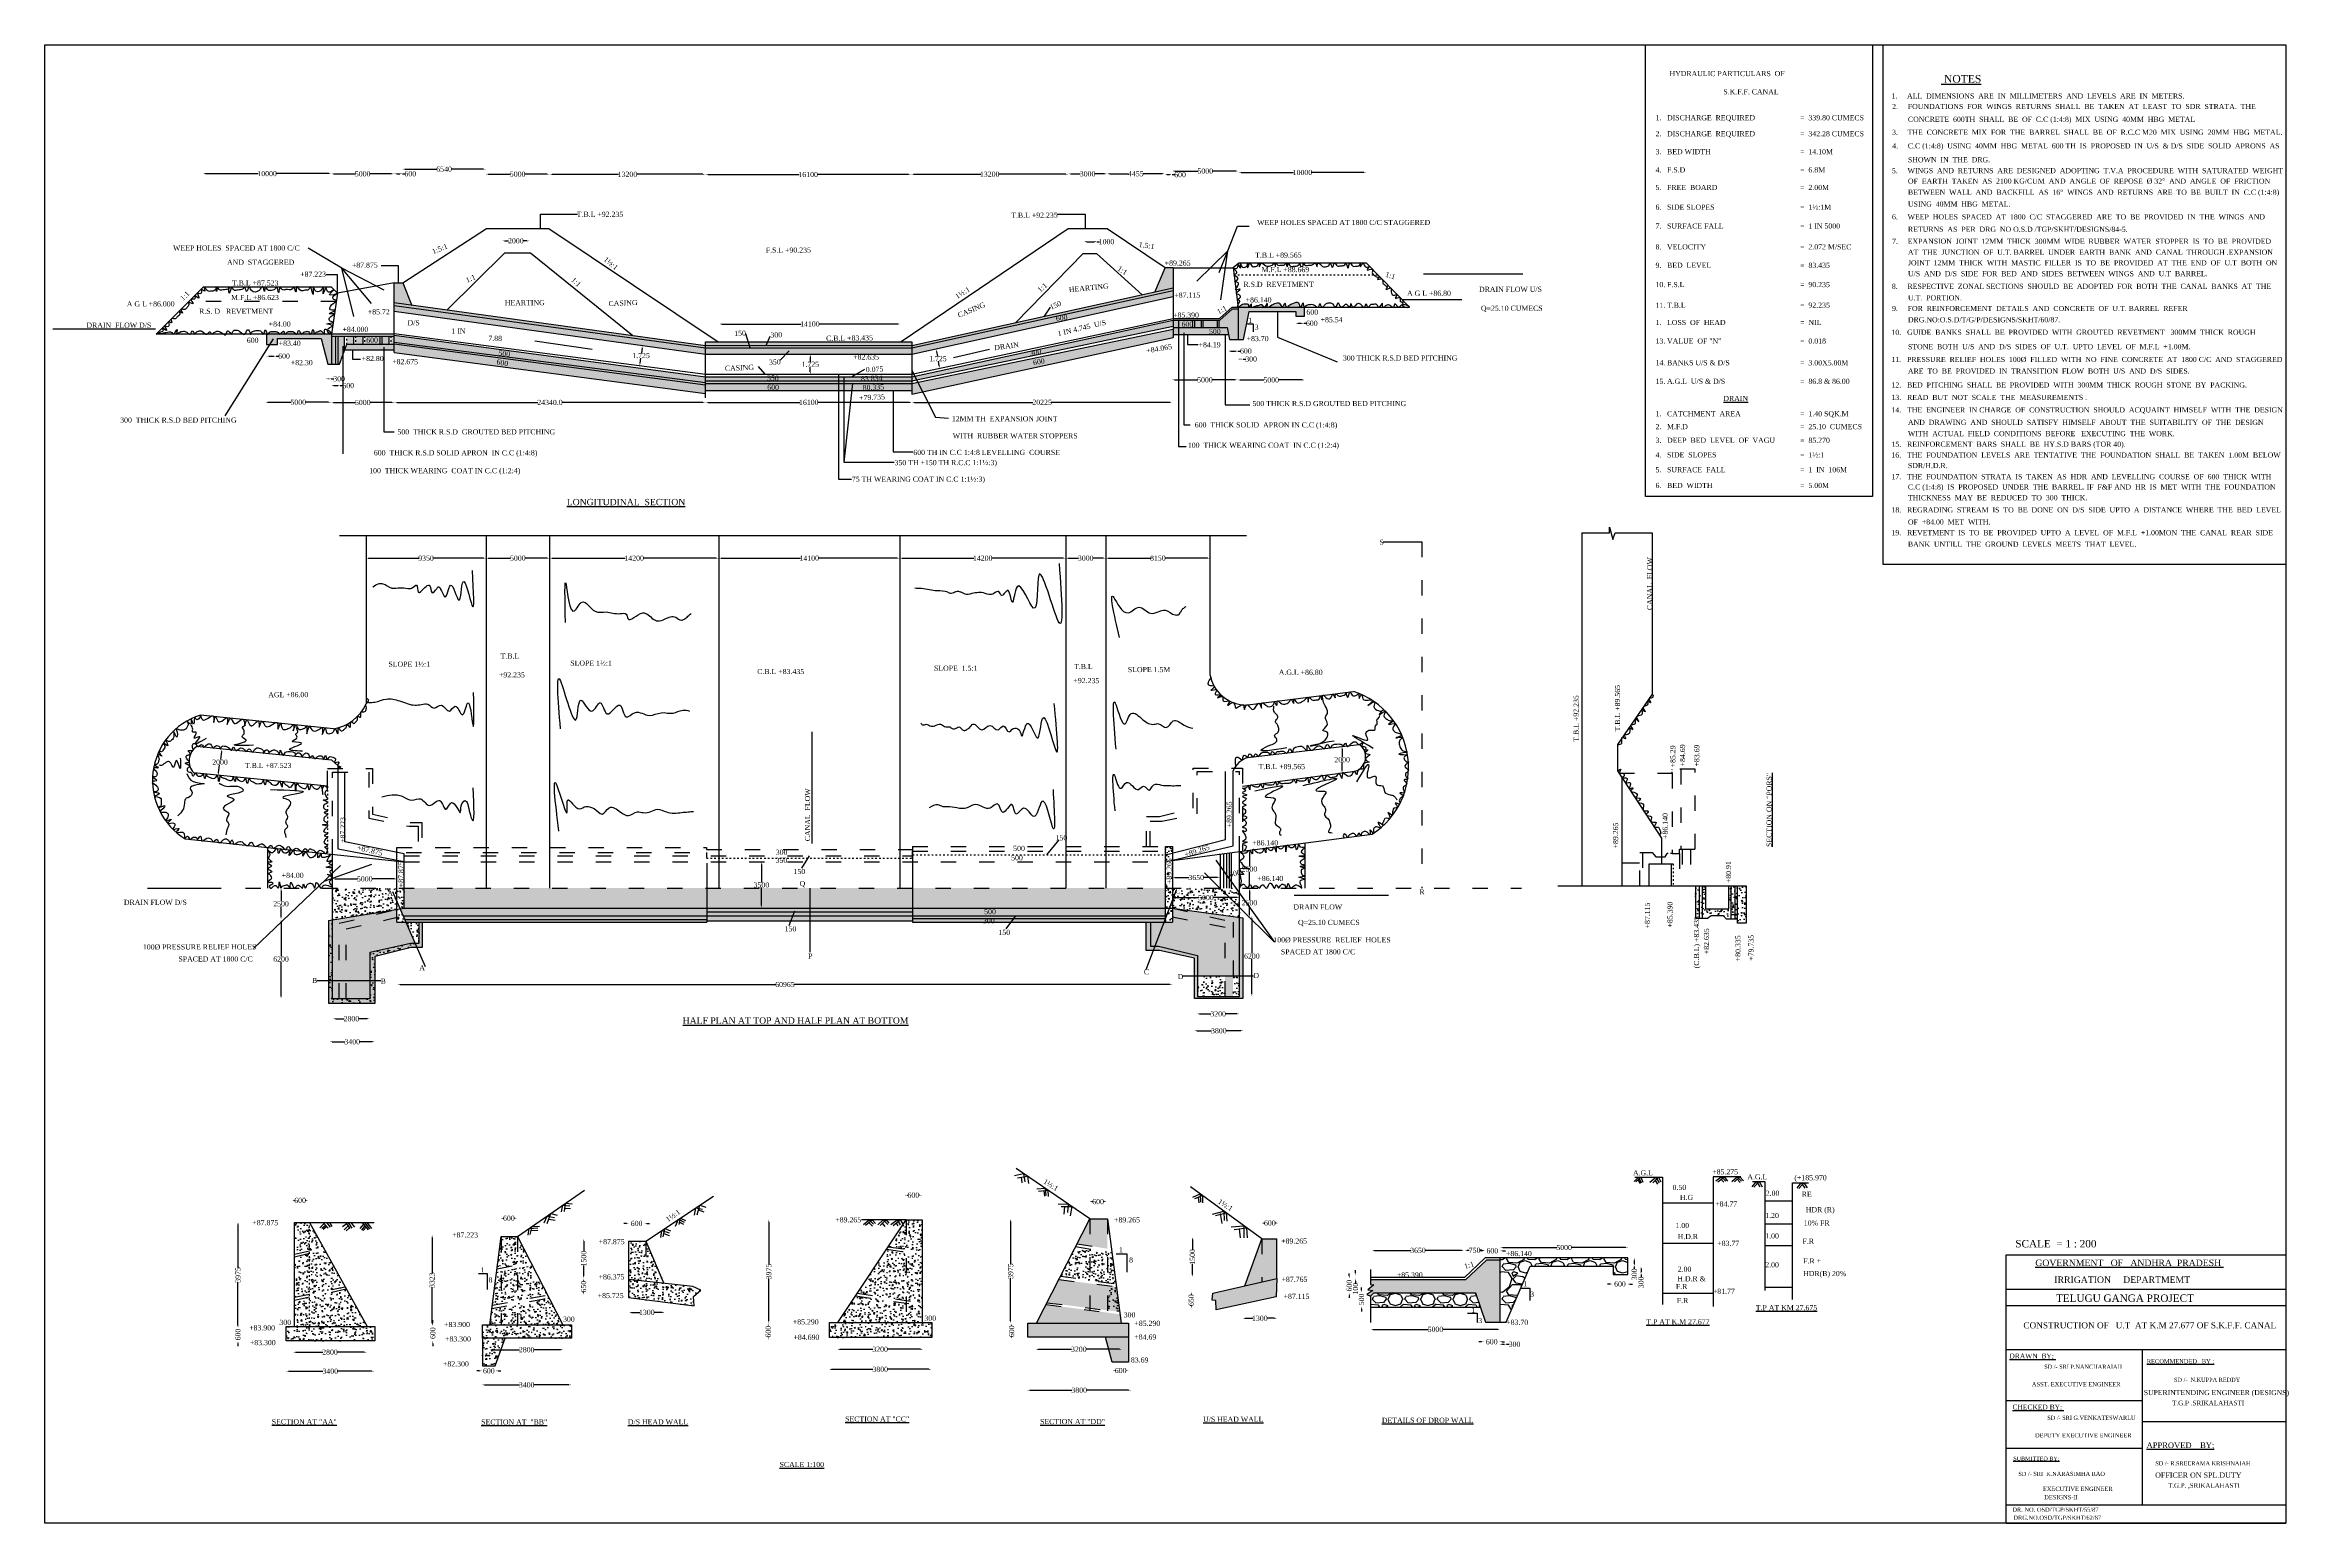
# Model space of a CAD drawing. Header units: millimetres. Extents: x 6088 to 181552, y 273 to 115946.
import ezdxf

# ---------------------------------------------------------------- set-up
doc = ezdxf.new("R2010")
doc.units = ezdxf.units.MM
doc.linetypes.add('ACAD_ISO03W100', pattern=[30, 12, -18])
for name, color, linetype in [('DIM', 5, 'Continuous'), ('DOT LINE', 3, 'Continuous'), ('dwg', 20, 'Continuous'), ('HATCH', 2, 'Continuous'), ('TEXT', 7, 'Continuous')]:
    doc.layers.add(name, color=color, linetype=linetype)
doc.layers.add('TITLE', color=7, linetype='Continuous', lineweight=30)
doc.styles.get("Standard").update_dxf_attribs({"font": 'TIMES.TTF', "height": 400})
doc.dimstyles.get("Standard").update_dxf_attribs({"dimtxt": 400, "dimasz": 200, "dimexe": 0.18, "dimexo": 0.0625, "dimgap": 0.09, "dimtad": 0, "dimdec": 1, "dimrnd": 0.0045, "dimzin": 0, "dimdsep": 46, "dimtxsty": 'Standard', "dimcen": 0.1, "dimse1": 1, "dimse2": 1, "dimclrd": 5, "dimclre": 5, "dimclrt": 4, "dimadec": 0, "dimazin": 0, "dimtfac": 1, "dimtdec": 1, "dimtofl": 0, "dimtmove": 0, "dimatfit": 3, "dimfxl": 1, "dimtolj": 1, "dimtzin": 0, "dimarcsym": 0})
pattern_1 = [(50, (0, 0), (910.9233, -79.6954), [95.25, -1047.75]), (355, (0, 0), (-176.214, 955.283), [76.2, -838.2]), (100.451, (75.9, -6.6), (734.7125, 875.5834), [80.95, -890.45]), (46.1842, (0, 254), (1355.395, -210.212), [142.875, -1571.625]), (96.6356, (113, 236.5), (1187.021, 1237.128), [121.425, -1335.675]), (351.184, (0, 254), (1187.023, 1237.126), [114.3, -1257.3]), (21, (127, 190.5), (758.0744, -511.3276), [95.25, -1047.75]), (326, (127, 190.5), (309.01, 920.94), [76.2, -838.2]), (71.4514, (190.2, 147.9), (1067.0825, 409.6143), [80.95, -890.45]), (37.5, (0, 0), (15.443, 422.7752), [0, -828.04, 0, -850.9, 0, -841.375]), (7.5, (0, 0), (334.0983, 500.9029), [0, -485.14, 0, -808.99, 0, -320.675]), (327.5, (-283.2, 0), (677.953, -28.6437), [0, -317.5, 0, -990.6, 0, -1314.45]), (317.5, (-410.2, 0), (740.646, 127.1325), [0, -412.75, 0, -657.86, 0, -933.45])]
pattern_2 = [(228.0128, (1828.8, 2540), (-20320.01727, -22860.0281), [341.72, -33830.5]), (184.9697, (1600.2, 2286), (30480.04931, 2539.98208), [586.405, -58054]), (132.5104, (1016, 2235.2), (25399.98152, -27940.0273), [413.482, -40934.7]), (267.2737, (25.4, 1600.2), (2539.98897, 50799.98365), [534.005, -52866.4]), (292.8337, (0, 1066.8), (-12700.03606, 30480.01733), [523.634, -51839.8]), (357.2737, (203.2, 584.2), (-50799.98365, 2539.98897), [534.005, -52866.4]), (37.6942, (736.6, 558.8), (-33020.02086, -25399.97736), [706.194, -69913.1]), (72.2553, (1295.4, 990.6), (17780.035565, 55880.016206), [666.72, -66005.3]), (121.4296, (1498.6, 1625.6), (-20320.00524, 33019.96116), [535.813, -53045.5]), (175.2364, (1219.2, 2082.8), (27939.97805, -2539.97616), [611.713, -29973.9]), (222.3974, (609.6, 2133.6), (-30480.000917, -27939.96365), [791.078, -78316.8]), (138.8141, (2540, 1574.8), (-17779.98867, 15239.97656), [270.005, -26730.6]), (171.4692, (2336.8, 1752.6), (33019.9496, -5080.0128), [513.682, -50854.6]), (225, (1828.8, 1828.8), (-5e-13, -2539.998), [359.21, -3232.89]), (203.1986, (1651, 2133.6), (12700.0428, 5080.0223), [193.44, -19150.6]), (291.8014, (1473.2, 2057.4), (-2540.0018, 7620.0049), [273.566, -13404.8]), (30.9638, (1574.8, 1803.4), (7619.992, 5080.004), [444.32, -14366.3]), (161.5651, (1955.8, 2032), (5080.0023, -2539.996), [321.287, -7710.9]), (16.3895, (0, 2057.4), (25400.01401, 7619.98415), [450.088, -44558.8]), (70.3462, (431.8, 2184.4), (-10159.97169, -27939.96049), [377.6, -37382.2]), (293.1986, (1955.8, 2540), (-5080.0223, 12700.0428), [386.88, -18957.2]), (343.6105, (2108.2, 2184.4), (-25400.01401, 7619.98415), [450.088, -44558.8]), (339.444, (0, 482.6), (-12700.01576, 5079.99384), [434.035, -21267.7]), (294.7751, (406.4, 330.2), (-12699.9704, 27939.98703), [363.672, -36003.6]), (66.8014, (1981.2, 0), (5080.0223, 12700.0428), [386.88, -18957.2]), (17.354, (2133.6, 355.6), (-33020.00178, -10159.98468), [425.783, -42152.4]), (69.444, (736.6, 0), (-5079.99384, -12700.01576), [217.02, -21484.8]), (101.3099, (1828.8, 0), (-2539.9875, 10159.9675), [129.515, -12822]), (165.9638, (1803.4, 127), (7620.0054, -2539.9956), [523.634, -9949.05]), (186.009, (1295.4, 254), (25399.96254, 2539.99407), [485.267, -48041.4]), (303.6901, (1574.8, 1574.8), (-2540.001, 5079.995), [366.324, -8791.78]), (353.1572, (1778, 1270), (43180.01786, -5080.02275), [639.557, -63316]), (60.9454, (2413, 1193.8), (-10159.97637, -17779.9576), [261.51, -25889.4]), (90, (2540, 1422.4), (-2540, 2540), [152.4, -2387.6]), (120.2564, (1244.6, 330.2), (10159.97847, -17779.99103), [352.867, -34933.9]), (48.0128, (1066.8, 635), (20320.01727, 22860.0281), [683.443, -33488.8]), (0, (1524, 1143), (2540, 2540), [660.4, -1879.6]), (325.3048, (2184.4, 1143), (-25399.956, 17780.0017), [401.61, -39759.3]), (254.0546, (2514.6, 914.4), (-2540.0065, -10160.0242), [369.83, -18121.7]), (207.646, (2413, 558.8), (-48259.98305, -25400.015975), [602.145, -59612.5]), (175.4261, (1879.6, 279.4), (-33020.007605, 2539.98771), [637.03, -63065.8]), (175.4261, (1879.6, 279.4), (-33020.007605, 2539.98771), [637.03, -63065.8])]

# ---------------------------------------------------------------- blocks, each defined once
blk = doc.blocks.new('*D1')
at = {"layer": 'Defpoints', "color": 0}
for p in [(33446, 89043), (57786, 89043), (57786, 87963)]:
    blk.add_point(p, dxfattribs=at)
at = {"layer": 'DIM', "color": 5, "lineweight": -2}
for p, q in [((33646, 87963), (44673, 87963)), ((57586, 87963), (46559, 87963))]:
    blk.add_line(p, q, dxfattribs=at)
at = {"layer": 'DIM', "color": 5}
for points in [[(33646, 87997), (33646, 87930), (33446, 87963)], [(57586, 87997), (57586, 87930), (57786, 87963)]]:
    blk.add_solid(points, dxfattribs=at)
at = {"layer": 'DIM', "color": 4, "insert": (45616, 87963), "char_height": 400, "attachment_point": 5}
blk.add_mtext('\\A1;24340.0', dxfattribs=at)
blk = doc.blocks.new('*D2')
at = {"layer": 'Defpoints', "color": 0}
for p in [(23437, 91605), (24183, 91605), (24183, 91588)]:
    blk.add_point(p, dxfattribs=at)
at = {"layer": 'DIM', "color": 5, "lineweight": -2}
for p, q in [((23637, 91588), (23983, 91588)), ((24183, 91588), (24383, 91588))]:
    blk.add_line(p, q, dxfattribs=at)
at = {"layer": 'DIM', "color": 5}
for points in [[(23637, 91622), (23637, 91555), (23437, 91588)], [(23983, 91622), (23983, 91555), (24183, 91588)]]:
    blk.add_solid(points, dxfattribs=at)
at = {"layer": 'DIM', "color": 4, "insert": (24803, 91588), "char_height": 400, "attachment_point": 5}
blk.add_mtext('\\A1;600', dxfattribs=at)
blk = doc.blocks.new('*D3')
at = {"layer": 'Defpoints', "color": 0}
for p in [(28073, 89795), (28492, 89812), (28492, 89795)]:
    blk.add_point(p, dxfattribs=at)
at = {"layer": 'DIM', "color": 5, "lineweight": -2}
for p, q in [((28273, 89812), (28292, 89812)), ((28492, 89812), (28692, 89812))]:
    blk.add_line(p, q, dxfattribs=at)
at = {"layer": 'DIM', "color": 5}
for points in [[(28273, 89845), (28273, 89779), (28073, 89812)], [(28292, 89845), (28292, 89779), (28492, 89812)]]:
    blk.add_solid(points, dxfattribs=at)
at = {"layer": 'DIM', "color": 4, "insert": (29113, 89812), "char_height": 400, "attachment_point": 5}
blk.add_mtext('\\A1;300', dxfattribs=at)
blk = doc.blocks.new('*D4')
at = {"layer": 'Defpoints', "color": 0}
for p in [(28492, 89812), (29206, 89812), (29206, 89279)]:
    blk.add_point(p, dxfattribs=at)
at = {"layer": 'DIM', "color": 5, "lineweight": -2}
for p, q in [((28692, 89279), (29006, 89279)), ((29206, 89279), (29406, 89279))]:
    blk.add_line(p, q, dxfattribs=at)
at = {"layer": 'DIM', "color": 5}
for points in [[(28692, 89312), (28692, 89245), (28492, 89279)], [(29006, 89312), (29006, 89245), (29206, 89279)]]:
    blk.add_solid(points, dxfattribs=at)
at = {"layer": 'DIM', "color": 4, "insert": (29826, 89279), "char_height": 400, "attachment_point": 5}
blk.add_mtext('\\A1;600', dxfattribs=at)
blk = doc.blocks.new('*D5')
at = {"layer": 'Defpoints', "color": 0}
for p in [(23346, 87982), (28487, 87982), (28487, 87982)]:
    blk.add_point(p, dxfattribs=at)
at = {"layer": 'DIM', "color": 5, "lineweight": -2}
for p, q in [((23546, 87982), (25350, 87982)), ((28287, 87982), (26482, 87982))]:
    blk.add_line(p, q, dxfattribs=at)
at = {"layer": 'DIM', "color": 5}
for points in [[(23546, 88016), (23546, 87949), (23346, 87982)], [(28287, 88016), (28287, 87949), (28487, 87982)]]:
    blk.add_solid(points, dxfattribs=at)
at = {"layer": 'DIM', "color": 4, "insert": (25916, 87982), "char_height": 400, "attachment_point": 5}
blk.add_mtext('\\A1;5000', dxfattribs=at)
blk = doc.blocks.new('*D6')
at = {"layer": 'Defpoints', "color": 0}
for p in [(28487, 87982), (33446, 87982), (33446, 87963)]:
    blk.add_point(p, dxfattribs=at)
at = {"layer": 'DIM', "color": 5, "lineweight": -2}
for p, q in [((28687, 87963), (30400, 87963)), ((33246, 87963), (31532, 87963))]:
    blk.add_line(p, q, dxfattribs=at)
at = {"layer": 'DIM', "color": 5}
for points in [[(28687, 87997), (28687, 87930), (28487, 87963)], [(33246, 87997), (33246, 87930), (33446, 87963)]]:
    blk.add_solid(points, dxfattribs=at)
at = {"layer": 'DIM', "color": 4, "insert": (30966, 87963), "char_height": 400, "attachment_point": 5}
blk.add_mtext('\\A1;5000', dxfattribs=at)
blk = doc.blocks.new('*D7')
at = {"layer": 'Defpoints', "color": 0}
for p in [(57786, 87963), (73942, 87972), (73942, 87963)]:
    blk.add_point(p, dxfattribs=at)
at = {"layer": 'DIM', "color": 5, "lineweight": -2}
for p, q in [((57986, 87972), (65171, 87972)), ((73742, 87972), (66557, 87972))]:
    blk.add_line(p, q, dxfattribs=at)
at = {"layer": 'DIM', "color": 5}
for points in [[(57986, 88005), (57986, 87938), (57786, 87972)], [(73742, 88005), (73742, 87938), (73942, 87972)]]:
    blk.add_solid(points, dxfattribs=at)
at = {"layer": 'DIM', "color": 4, "insert": (65864, 87972), "char_height": 400, "attachment_point": 5}
blk.add_mtext('\\A1;16100', dxfattribs=at)
blk = doc.blocks.new('*D8')
at = {"layer": 'Defpoints', "color": 0}
for p in [(73942, 87972), (94308, 87972), (94308, 87971)]:
    blk.add_point(p, dxfattribs=at)
at = {"layer": 'DIM', "color": 5, "lineweight": -2}
for p, q in [((74142, 87971), (83412, 87971)), ((94108, 87971), (84837, 87971))]:
    blk.add_line(p, q, dxfattribs=at)
at = {"layer": 'DIM', "color": 5}
for points in [[(74142, 88005), (74142, 87938), (73942, 87971)], [(94108, 88005), (94108, 87938), (94308, 87971)]]:
    blk.add_solid(points, dxfattribs=at)
at = {"layer": 'DIM', "color": 4, "insert": (84125, 87971), "char_height": 400, "attachment_point": 5}
blk.add_mtext('\\A1;20225', dxfattribs=at)
blk = doc.blocks.new('*D9')
at = {"layer": 'Defpoints', "color": 0}
for p in [(94308, 89760), (99425, 89760), (99425, 89732)]:
    blk.add_point(p, dxfattribs=at)
at = {"layer": 'DIM', "color": 5, "lineweight": -2}
for p, q in [((94508, 89732), (96300, 89732)), ((99225, 89732), (97433, 89732))]:
    blk.add_line(p, q, dxfattribs=at)
at = {"layer": 'DIM', "color": 5}
for points in [[(94508, 89765), (94508, 89699), (94308, 89732)], [(99225, 89765), (99225, 89699), (99425, 89732)]]:
    blk.add_solid(points, dxfattribs=at)
at = {"layer": 'DIM', "color": 4, "insert": (96867, 89732), "char_height": 400, "attachment_point": 5}
blk.add_mtext('\\A1;5000', dxfattribs=at)
blk = doc.blocks.new('*D10')
at = {"layer": 'Defpoints', "color": 0}
for p in [(99425, 89732), (104678, 89732), (104678, 89722)]:
    blk.add_point(p, dxfattribs=at)
at = {"layer": 'DIM', "color": 5, "lineweight": -2}
for p, q in [((99625, 89722), (101486, 89722)), ((104478, 89722), (102618, 89722))]:
    blk.add_line(p, q, dxfattribs=at)
at = {"layer": 'DIM', "color": 5}
for points in [[(99625, 89755), (99625, 89689), (99425, 89722)], [(104478, 89755), (104478, 89689), (104678, 89722)]]:
    blk.add_solid(points, dxfattribs=at)
at = {"layer": 'DIM', "color": 4, "insert": (102052, 89722), "char_height": 400, "attachment_point": 5}
blk.add_mtext('\\A1;5000', dxfattribs=at)
blk = doc.blocks.new('*D11')
at = {"layer": 'Defpoints', "color": 0}
for p in [(98693, 91976), (99450, 91988), (99450, 91976)]:
    blk.add_point(p, dxfattribs=at)
at = {"layer": 'DIM', "color": 5, "lineweight": -2}
for p, q in [((98893, 91988), (99250, 91988)), ((99450, 91988), (99650, 91988))]:
    blk.add_line(p, q, dxfattribs=at)
at = {"layer": 'DIM', "color": 5}
for points in [[(98893, 92021), (98893, 91955), (98693, 91988)], [(99250, 92021), (99250, 91955), (99450, 91988)]]:
    blk.add_solid(points, dxfattribs=at)
at = {"layer": 'DIM', "color": 4, "insert": (100070, 91988), "char_height": 400, "attachment_point": 5}
blk.add_mtext('\\A1;600', dxfattribs=at)
blk = doc.blocks.new('*D12')
at = {"layer": 'Defpoints', "color": 0}
for p in [(99439, 91986), (99859, 91986), (99859, 91360)]:
    blk.add_point(p, dxfattribs=at)
at = {"layer": 'DIM', "color": 5, "lineweight": -2}
for p, q in [((99639, 91360), (99659, 91360)), ((99859, 91360), (100059, 91360))]:
    blk.add_line(p, q, dxfattribs=at)
at = {"layer": 'DIM', "color": 5}
for points in [[(99639, 91393), (99639, 91326), (99439, 91360)], [(99659, 91393), (99659, 91326), (99859, 91360)]]:
    blk.add_solid(points, dxfattribs=at)
at = {"layer": 'DIM', "color": 4, "insert": (100479, 91360), "char_height": 400, "attachment_point": 5}
blk.add_mtext('\\A1;300', dxfattribs=at)
blk = doc.blocks.new('*D13')
at = {"layer": 'Defpoints', "color": 0}
for p in [(103952, 94171), (104608, 94171), (104608, 94157)]:
    blk.add_point(p, dxfattribs=at)
at = {"layer": 'DIM', "color": 5, "lineweight": -2}
for p, q in [((104152, 94157), (104408, 94157)), ((104608, 94157), (104808, 94157))]:
    blk.add_line(p, q, dxfattribs=at)
at = {"layer": 'DIM', "color": 5}
for points in [[(104152, 94191), (104152, 94124), (103952, 94157)], [(104408, 94191), (104408, 94124), (104608, 94157)]]:
    blk.add_solid(points, dxfattribs=at)
at = {"layer": 'DIM', "color": 4, "insert": (105228, 94157), "char_height": 400, "attachment_point": 5}
blk.add_mtext('\\A1;600', dxfattribs=at)
blk = doc.blocks.new('*D14')
at = {"layer": 'Defpoints', "color": 0}
for p in [(87390, 100550), (88420, 100550), (88420, 100544)]:
    blk.add_point(p, dxfattribs=at)
at = {"layer": 'DIM', "color": 5, "lineweight": -2}
for p, q in [((87590, 100544), (88220, 100544)), ((88420, 100544), (88620, 100544))]:
    blk.add_line(p, q, dxfattribs=at)
at = {"layer": 'DIM', "color": 5}
for points in [[(87590, 100577), (87590, 100511), (87390, 100544)], [(88220, 100577), (88220, 100511), (88420, 100544)]]:
    blk.add_solid(points, dxfattribs=at)
at = {"layer": 'DIM', "color": 4, "insert": (89165, 100544), "char_height": 400, "attachment_point": 5}
blk.add_mtext('\\A1;1000', dxfattribs=at)
blk = doc.blocks.new('*D15')
at = {"layer": 'Defpoints', "color": 0}
for p in [(58866, 94124), (73042, 94124), (73042, 94103)]:
    blk.add_point(p, dxfattribs=at)
at = {"layer": 'DIM', "color": 5, "lineweight": -2}
for p, q in [((59066, 94103), (65261, 94103)), ((72842, 94103), (66648, 94103))]:
    blk.add_line(p, q, dxfattribs=at)
at = {"layer": 'DIM', "color": 5}
for points in [[(59066, 94136), (59066, 94069), (58866, 94103)], [(72842, 94136), (72842, 94069), (73042, 94103)]]:
    blk.add_solid(points, dxfattribs=at)
at = {"layer": 'DIM', "color": 4, "insert": (65954, 94103), "char_height": 400, "attachment_point": 5}
blk.add_mtext('\\A1;14100', dxfattribs=at)
blk = doc.blocks.new('*D16')
at = {"layer": 'Defpoints', "color": 0}
for p in [(41880, 100624), (44013, 100624), (44013, 100606)]:
    blk.add_point(p, dxfattribs=at)
at = {"layer": 'DIM', "color": 5, "lineweight": -2}
for p, q in [((42080, 100606), (42373, 100606)), ((43813, 100606), (43520, 100606))]:
    blk.add_line(p, q, dxfattribs=at)
at = {"layer": 'DIM', "color": 5}
for points in [[(42080, 100639), (42080, 100572), (41880, 100606)], [(43813, 100639), (43813, 100572), (44013, 100606)]]:
    blk.add_solid(points, dxfattribs=at)
at = {"layer": 'DIM', "color": 4, "insert": (42946, 100606), "char_height": 400, "attachment_point": 5}
blk.add_mtext('\\A1;2000', dxfattribs=at)
blk = doc.blocks.new('*D17')
at = {"layer": 'Defpoints', "color": 0}
for p in [(18458, 105899), (28499, 105899), (28499, 105868)]:
    blk.add_point(p, dxfattribs=at)
at = {"layer": 'DIM', "color": 5, "lineweight": -2}
for p, q in [((18658, 105868), (22786, 105868)), ((28299, 105868), (24172, 105868))]:
    blk.add_line(p, q, dxfattribs=at)
at = {"layer": 'DIM', "color": 5}
for points in [[(18658, 105902), (18658, 105835), (18458, 105868)], [(28299, 105902), (28299, 105835), (28499, 105868)]]:
    blk.add_solid(points, dxfattribs=at)
at = {"layer": 'DIM', "color": 4, "insert": (23479, 105868), "char_height": 400, "attachment_point": 5}
blk.add_mtext('\\A1;10000', dxfattribs=at)
blk = doc.blocks.new('*D18')
at = {"layer": 'Defpoints', "color": 0}
for p in [(28499, 105868), (33419, 105868), (33419, 105849)]:
    blk.add_point(p, dxfattribs=at)
at = {"layer": 'DIM', "color": 5, "lineweight": -2}
for p, q in [((28699, 105849), (30393, 105849)), ((33219, 105849), (31525, 105849))]:
    blk.add_line(p, q, dxfattribs=at)
at = {"layer": 'DIM', "color": 5}
for points in [[(28699, 105882), (28699, 105815), (28499, 105849)], [(33219, 105882), (33219, 105815), (33419, 105849)]]:
    blk.add_solid(points, dxfattribs=at)
at = {"layer": 'DIM', "color": 4, "insert": (30959, 105849), "char_height": 400, "attachment_point": 5}
blk.add_mtext('\\A1;5000', dxfattribs=at)
blk = doc.blocks.new('*D19')
at = {"layer": 'Defpoints', "color": 0}
for p in [(33419, 105849), (34066, 105856), (34066, 105849)]:
    blk.add_point(p, dxfattribs=at)
at = {"layer": 'DIM', "color": 5, "lineweight": -2}
for p, q in [((33619, 105856), (33866, 105856)), ((34066, 105856), (34266, 105856))]:
    blk.add_line(p, q, dxfattribs=at)
at = {"layer": 'DIM', "color": 5}
for points in [[(33619, 105889), (33619, 105823), (33419, 105856)], [(33866, 105889), (33866, 105823), (34066, 105856)]]:
    blk.add_solid(points, dxfattribs=at)
at = {"layer": 'DIM', "color": 4, "insert": (34686, 105856), "char_height": 400, "attachment_point": 5}
blk.add_mtext('\\A1;600', dxfattribs=at)
blk = doc.blocks.new('*D20')
at = {"layer": 'Defpoints', "color": 0}
for p in [(34066, 105856), (40595, 106221), (40595, 105856)]:
    blk.add_point(p, dxfattribs=at)
at = {"layer": 'DIM', "color": 5, "lineweight": -2}
for p, q in [((34266, 106221), (36763, 106221)), ((40395, 106221), (37898, 106221))]:
    blk.add_line(p, q, dxfattribs=at)
at = {"layer": 'DIM', "color": 5}
for points in [[(34266, 106254), (34266, 106188), (34066, 106221)], [(40395, 106254), (40395, 106188), (40595, 106221)]]:
    blk.add_solid(points, dxfattribs=at)
at = {"layer": 'DIM', "color": 4, "insert": (37330, 106221), "char_height": 400, "attachment_point": 5}
blk.add_mtext('\\A1;6540', dxfattribs=at)
blk = doc.blocks.new('*D21')
at = {"layer": 'Defpoints', "color": 0}
for p in [(40595, 106221), (45580, 106221), (45580, 105829)]:
    blk.add_point(p, dxfattribs=at)
at = {"layer": 'DIM', "color": 5, "lineweight": -2}
for p, q in [((40795, 105829), (42521, 105829)), ((45380, 105829), (43653, 105829))]:
    blk.add_line(p, q, dxfattribs=at)
at = {"layer": 'DIM', "color": 5}
for points in [[(40795, 105862), (40795, 105796), (40595, 105829)], [(45380, 105862), (45380, 105796), (45580, 105829)]]:
    blk.add_solid(points, dxfattribs=at)
at = {"layer": 'DIM', "color": 4, "insert": (43087, 105829), "char_height": 400, "attachment_point": 5}
blk.add_mtext('\\A1;5000', dxfattribs=at)
blk = doc.blocks.new('*D22')
at = {"layer": 'Defpoints', "color": 0}
for p in [(45580, 105829), (57781, 105829), (57781, 105814)]:
    blk.add_point(p, dxfattribs=at)
at = {"layer": 'DIM', "color": 5, "lineweight": -2}
for p, q in [((45780, 105814), (50987, 105814)), ((57581, 105814), (52374, 105814))]:
    blk.add_line(p, q, dxfattribs=at)
at = {"layer": 'DIM', "color": 5}
for points in [[(45780, 105847), (45780, 105780), (45580, 105814)], [(57581, 105847), (57581, 105780), (57781, 105814)]]:
    blk.add_solid(points, dxfattribs=at)
at = {"layer": 'DIM', "color": 4, "insert": (51680, 105814), "char_height": 400, "attachment_point": 5}
blk.add_mtext('\\A1;13200', dxfattribs=at)
blk = doc.blocks.new('*D23')
at = {"layer": 'Defpoints', "color": 0}
for p in [(57781, 105814), (73858, 105814), (73858, 105796)]:
    blk.add_point(p, dxfattribs=at)
at = {"layer": 'DIM', "color": 5, "lineweight": -2}
for p, q in [((57981, 105796), (65126, 105796)), ((73658, 105796), (66513, 105796))]:
    blk.add_line(p, q, dxfattribs=at)
at = {"layer": 'DIM', "color": 5}
for points in [[(57981, 105829), (57981, 105762), (57781, 105796)], [(73658, 105829), (73658, 105762), (73858, 105796)]]:
    blk.add_solid(points, dxfattribs=at)
at = {"layer": 'DIM', "color": 4, "insert": (65819, 105796), "char_height": 400, "attachment_point": 5}
blk.add_mtext('\\A1;16100', dxfattribs=at)
blk = doc.blocks.new('*D24')
at = {"layer": 'Defpoints', "color": 0}
for p in [(73875, 105793), (86174, 105825), (86174, 105793)]:
    blk.add_point(p, dxfattribs=at)
at = {"layer": 'DIM', "color": 5, "lineweight": -2}
for p, q in [((74075, 105825), (79331, 105825)), ((85974, 105825), (80718, 105825))]:
    blk.add_line(p, q, dxfattribs=at)
at = {"layer": 'DIM', "color": 5}
for points in [[(74075, 105858), (74075, 105791), (73875, 105825)], [(85974, 105858), (85974, 105791), (86174, 105825)]]:
    blk.add_solid(points, dxfattribs=at)
at = {"layer": 'DIM', "color": 4, "insert": (80024, 105825), "char_height": 400, "attachment_point": 5}
blk.add_mtext('\\A1;13200', dxfattribs=at)
blk = doc.blocks.new('*D25')
at = {"layer": 'Defpoints', "color": 0}
for p in [(86174, 105825), (89195, 105849), (89195, 105825)]:
    blk.add_point(p, dxfattribs=at)
at = {"layer": 'DIM', "color": 5, "lineweight": -2}
for p, q in [((86374, 105849), (87116, 105849)), ((88995, 105849), (88253, 105849))]:
    blk.add_line(p, q, dxfattribs=at)
at = {"layer": 'DIM', "color": 5}
for points in [[(86374, 105883), (86374, 105816), (86174, 105849)], [(88995, 105883), (88995, 105816), (89195, 105849)]]:
    blk.add_solid(points, dxfattribs=at)
at = {"layer": 'DIM', "color": 4, "insert": (87684, 105849), "char_height": 400, "attachment_point": 5}
blk.add_mtext('\\A1;3000', dxfattribs=at)
blk = doc.blocks.new('*D26')
at = {"layer": 'Defpoints', "color": 0}
for p in [(89195, 105849), (93718, 105862), (93718, 105849)]:
    blk.add_point(p, dxfattribs=at)
at = {"layer": 'DIM', "color": 5, "lineweight": -2}
for p, q in [((89395, 105862), (90890, 105862)), ((93518, 105862), (92023, 105862))]:
    blk.add_line(p, q, dxfattribs=at)
at = {"layer": 'DIM', "color": 5}
for points in [[(89395, 105895), (89395, 105829), (89195, 105862)], [(93518, 105895), (93518, 105829), (93718, 105862)]]:
    blk.add_solid(points, dxfattribs=at)
at = {"layer": 'DIM', "color": 4, "insert": (91457, 105862), "char_height": 400, "attachment_point": 5}
blk.add_mtext('\\A1;4455', dxfattribs=at)
blk = doc.blocks.new('*D27')
at = {"layer": 'Defpoints', "color": 0}
for p in [(93718, 105862), (94300, 105862), (94300, 105788)]:
    blk.add_point(p, dxfattribs=at)
at = {"layer": 'DIM', "color": 5, "lineweight": -2}
for p, q in [((93918, 105788), (94100, 105788)), ((94300, 105788), (94500, 105788))]:
    blk.add_line(p, q, dxfattribs=at)
at = {"layer": 'DIM', "color": 5}
for points in [[(93918, 105821), (93918, 105754), (93718, 105788)], [(94100, 105821), (94100, 105754), (94300, 105788)]]:
    blk.add_solid(points, dxfattribs=at)
at = {"layer": 'DIM', "color": 4, "insert": (94920, 105788), "char_height": 400, "attachment_point": 5}
blk.add_mtext('\\A1;600', dxfattribs=at)
blk = doc.blocks.new('*D28')
at = {"layer": 'Defpoints', "color": 0}
for p in [(94300, 105788), (99481, 106071), (99481, 105788)]:
    blk.add_point(p, dxfattribs=at)
at = {"layer": 'DIM', "color": 5, "lineweight": -2}
for p, q in [((94500, 106071), (96324, 106071)), ((99281, 106071), (97457, 106071))]:
    blk.add_line(p, q, dxfattribs=at)
at = {"layer": 'DIM', "color": 5}
for points in [[(94500, 106105), (94500, 106038), (94300, 106071)], [(99281, 106105), (99281, 106038), (99481, 106071)]]:
    blk.add_solid(points, dxfattribs=at)
at = {"layer": 'DIM', "color": 4, "insert": (96891, 106071), "char_height": 400, "attachment_point": 5}
blk.add_mtext('\\A1;5000', dxfattribs=at)
blk = doc.blocks.new('*D29')
at = {"layer": 'Defpoints', "color": 0}
for p in [(99505, 106067), (109491, 106067), (109491, 105960)]:
    blk.add_point(p, dxfattribs=at)
at = {"layer": 'DIM', "color": 5, "lineweight": -2}
for p, q in [((99705, 105960), (103804, 105960)), ((109291, 105960), (105191, 105960))]:
    blk.add_line(p, q, dxfattribs=at)
at = {"layer": 'DIM', "color": 5}
for points in [[(99705, 105993), (99705, 105927), (99505, 105960)], [(109291, 105993), (109291, 105927), (109491, 105960)]]:
    blk.add_solid(points, dxfattribs=at)
at = {"layer": 'DIM', "color": 4, "insert": (104498, 105960), "char_height": 400, "attachment_point": 5}
blk.add_mtext('\\A1;10000', dxfattribs=at)
blk = doc.blocks.new('*D30')
at = {"layer": 'Defpoints', "color": 0}
for p in [(75838, 92150), (76105, 90630), (76105, 90630)]:
    blk.add_point(p, dxfattribs=at)
at = {"layer": 'DIM', "color": 5, "lineweight": -2}
for p, q in [((75873, 91953), (75936, 91594)), ((76070, 90827), (76007, 91185))]:
    blk.add_line(p, q, dxfattribs=at)
at = {"layer": 'DIM', "color": 5}
for points in [[(75905, 91958), (75840, 91947), (75838, 92150)], [(76103, 90832), (76037, 90821), (76105, 90630)]]:
    blk.add_solid(points, dxfattribs=at)
at = {"layer": 'DIM', "color": 4, "insert": (75971, 91390), "char_height": 400, "attachment_point": 5, "rotation": 0.01}
blk.add_mtext('\\A1;1.725', dxfattribs=at)
blk = doc.blocks.new('*D31')
at = {"layer": 'Defpoints', "color": 0}
for p in [(52847, 92416), (52640, 90843), (52640, 90843)]:
    blk.add_point(p, dxfattribs=at)
at = {"layer": 'DIM', "color": 5, "lineweight": -2}
for p, q in [((52666, 91041), (52717, 91425)), ((52821, 92217), (52771, 91833))]:
    blk.add_line(p, q, dxfattribs=at)
at = {"layer": 'DIM', "color": 5}
for points in [[(52788, 92222), (52854, 92213), (52847, 92416)], [(52633, 91045), (52699, 91037), (52640, 90843)]]:
    blk.add_solid(points, dxfattribs=at)
at = {"layer": 'DIM', "color": 4, "insert": (52744, 91629), "char_height": 400, "attachment_point": 5, "rotation": 0.01}
blk.add_mtext('\\A1;1.725', dxfattribs=at)
blk = doc.blocks.new('*D32')
at = {"layer": 'Defpoints', "color": 0}
for p in [(65986, 91730), (65986, 90167), (65986, 90167)]:
    blk.add_point(p, dxfattribs=at)
at = {"layer": 'DIM', "color": 5, "lineweight": -2}
for p, q in [((65986, 91530), (65986, 91153)), ((65986, 90367), (65986, 90744))]:
    blk.add_line(p, q, dxfattribs=at)
at = {"layer": 'DIM', "color": 5}
for points in [[(65952, 91530), (66019, 91530), (65986, 91730)], [(65952, 90367), (66019, 90367), (65986, 90167)]]:
    blk.add_solid(points, dxfattribs=at)
at = {"layer": 'DIM', "color": 4, "insert": (65986, 90948), "char_height": 400, "attachment_point": 5, "rotation": 0.01}
blk.add_mtext('\\A1;1.725', dxfattribs=at)
blk = doc.blocks.new('*D33')
at = {"layer": 'Defpoints', "color": 0}
for p in [(31221, 75780), (40612, 75780), (40612, 75780)]:
    blk.add_point(p, dxfattribs=at)
at = {"layer": 'DIM', "color": 5, "lineweight": -2}
for p, q in [((31421, 75780), (35348, 75780)), ((40412, 75780), (36485, 75780))]:
    blk.add_line(p, q, dxfattribs=at)
at = {"layer": 'DIM', "color": 5}
for points in [[(31421, 75813), (31421, 75747), (31221, 75780)], [(40412, 75813), (40412, 75747), (40612, 75780)]]:
    blk.add_solid(points, dxfattribs=at)
at = {"layer": 'DIM', "color": 4, "insert": (35916, 75780), "char_height": 400, "attachment_point": 5}
blk.add_mtext('\\A1;9350', dxfattribs=at)
blk = doc.blocks.new('*D34')
at = {"layer": 'Defpoints', "color": 0}
for p in [(40612, 75780), (45587, 75780), (45587, 75780)]:
    blk.add_point(p, dxfattribs=at)
at = {"layer": 'DIM', "color": 5, "lineweight": -2}
for p, q in [((40812, 75780), (42533, 75780)), ((45387, 75780), (43666, 75780))]:
    blk.add_line(p, q, dxfattribs=at)
at = {"layer": 'DIM', "color": 5}
for points in [[(40812, 75813), (40812, 75747), (40612, 75780)], [(45387, 75813), (45387, 75747), (45587, 75780)]]:
    blk.add_solid(points, dxfattribs=at)
at = {"layer": 'DIM', "color": 4, "insert": (43099, 75780), "char_height": 400, "attachment_point": 5}
blk.add_mtext('\\A1;5000', dxfattribs=at)
blk = doc.blocks.new('*D35')
at = {"layer": 'Defpoints', "color": 0}
for p in [(45587, 75780), (58819, 75780), (58819, 75780)]:
    blk.add_point(p, dxfattribs=at)
at = {"layer": 'DIM', "color": 5, "lineweight": -2}
for p, q in [((45787, 75780), (51510, 75780)), ((58619, 75780), (52896, 75780))]:
    blk.add_line(p, q, dxfattribs=at)
at = {"layer": 'DIM', "color": 5}
for points in [[(45787, 75813), (45787, 75747), (45587, 75780)], [(58619, 75813), (58619, 75747), (58819, 75780)]]:
    blk.add_solid(points, dxfattribs=at)
at = {"layer": 'DIM', "color": 4, "insert": (52203, 75780), "char_height": 400, "attachment_point": 5}
blk.add_mtext('\\A1;14200', dxfattribs=at)
blk = doc.blocks.new('*D36')
at = {"layer": 'Defpoints', "color": 0}
for p in [(58819, 75780), (72982, 75780), (72982, 75780)]:
    blk.add_point(p, dxfattribs=at)
at = {"layer": 'DIM', "color": 5, "lineweight": -2}
for p, q in [((59019, 75780), (65207, 75780)), ((72782, 75780), (66594, 75780))]:
    blk.add_line(p, q, dxfattribs=at)
at = {"layer": 'DIM', "color": 5}
for points in [[(59019, 75813), (59019, 75747), (58819, 75780)], [(72782, 75813), (72782, 75747), (72982, 75780)]]:
    blk.add_solid(points, dxfattribs=at)
at = {"layer": 'DIM', "color": 4, "insert": (65900, 75780), "char_height": 400, "attachment_point": 5}
blk.add_mtext('\\A1;14100', dxfattribs=at)
blk = doc.blocks.new('*D37')
at = {"layer": 'Defpoints', "color": 0}
for p in [(72982, 75780), (85971, 75780), (85971, 75780)]:
    blk.add_point(p, dxfattribs=at)
at = {"layer": 'DIM', "color": 5, "lineweight": -2}
for p, q in [((73182, 75780), (78783, 75780)), ((85771, 75780), (80170, 75780))]:
    blk.add_line(p, q, dxfattribs=at)
at = {"layer": 'DIM', "color": 5}
for points in [[(73182, 75813), (73182, 75747), (72982, 75780)], [(85771, 75813), (85771, 75747), (85971, 75780)]]:
    blk.add_solid(points, dxfattribs=at)
at = {"layer": 'DIM', "color": 4, "insert": (79476, 75780), "char_height": 400, "attachment_point": 5}
blk.add_mtext('\\A1;14200', dxfattribs=at)
blk = doc.blocks.new('*D38')
at = {"layer": 'Defpoints', "color": 0}
for p in [(85971, 75780), (89106, 75780), (89106, 75780)]:
    blk.add_point(p, dxfattribs=at)
at = {"layer": 'DIM', "color": 5, "lineweight": -2}
for p, q in [((86171, 75780), (86970, 75780)), ((88906, 75780), (88107, 75780))]:
    blk.add_line(p, q, dxfattribs=at)
at = {"layer": 'DIM', "color": 5}
for points in [[(86171, 75813), (86171, 75747), (85971, 75780)], [(88906, 75813), (88906, 75747), (89106, 75780)]]:
    blk.add_solid(points, dxfattribs=at)
at = {"layer": 'DIM', "color": 4, "insert": (87538, 75780), "char_height": 400, "attachment_point": 5}
blk.add_mtext('\\A1;3000', dxfattribs=at)
blk = doc.blocks.new('*D39')
at = {"layer": 'Defpoints', "color": 0}
for p in [(89106, 75780), (97262, 75780), (97262, 75780)]:
    blk.add_point(p, dxfattribs=at)
at = {"layer": 'DIM', "color": 5, "lineweight": -2}
for p, q in [((89306, 75780), (92622, 75780)), ((97062, 75780), (93746, 75780))]:
    blk.add_line(p, q, dxfattribs=at)
at = {"layer": 'DIM', "color": 5}
for points in [[(89306, 75813), (89306, 75747), (89106, 75780)], [(97062, 75813), (97062, 75747), (97262, 75780)]]:
    blk.add_solid(points, dxfattribs=at)
at = {"layer": 'DIM', "color": 4, "insert": (93184, 75780), "char_height": 400, "attachment_point": 5}
blk.add_mtext('\\A1;8150', dxfattribs=at)
blk = doc.blocks.new('*D40')
at = {"layer": 'Defpoints', "color": 0}
for p in [(107602, 61054), (107599, 58966), (107599, 58966)]:
    blk.add_point(p, dxfattribs=at)
at = {"layer": 'DIM', "color": 5, "lineweight": -2}
for p, q in [((107599, 59166), (107600, 59806)), ((107602, 60854), (107601, 60213))]:
    blk.add_line(p, q, dxfattribs=at)
at = {"layer": 'DIM', "color": 5}
for points in [[(107568, 60854), (107635, 60854), (107602, 61054)], [(107566, 59166), (107633, 59166), (107599, 58966)]]:
    blk.add_solid(points, dxfattribs=at)
at = {"layer": 'DIM', "color": 4, "insert": (107601, 60010), "char_height": 400, "attachment_point": 5, "rotation": 0.01}
blk.add_mtext('\\A1;2000', dxfattribs=at)
blk = doc.blocks.new('*D41')
at = {"layer": 'Defpoints', "color": 0}
for p in [(100350, 52938), (100350, 49963), (100350, 49963)]:
    blk.add_point(p, dxfattribs=at)
at = {"layer": 'DIM', "color": 5, "lineweight": -2}
for p, q in [((100350, 52738), (100350, 51654)), ((100350, 50163), (100350, 51247))]:
    blk.add_line(p, q, dxfattribs=at)
at = {"layer": 'DIM', "color": 5}
for points in [[(100317, 52738), (100384, 52738), (100350, 52938)], [(100317, 50163), (100384, 50163), (100350, 49963)]]:
    blk.add_solid(points, dxfattribs=at)
at = {"layer": 'DIM', "color": 4, "insert": (100350, 51450), "char_height": 400, "attachment_point": 5, "rotation": 0.01}
blk.add_mtext('\\A1;2500', dxfattribs=at)
blk = doc.blocks.new('*D42')
at = {"layer": 'Defpoints', "color": 0}
for p in [(94318, 50790), (98050, 50790), (98050, 50790)]:
    blk.add_point(p, dxfattribs=at)
at = {"layer": 'DIM', "color": 5, "lineweight": -2}
for p, q in [((94518, 50790), (95616, 50790)), ((97850, 50790), (96752, 50790))]:
    blk.add_line(p, q, dxfattribs=at)
at = {"layer": 'DIM', "color": 5}
for points in [[(94518, 50823), (94518, 50757), (94318, 50790)], [(97850, 50823), (97850, 50757), (98050, 50790)]]:
    blk.add_solid(points, dxfattribs=at)
at = {"layer": 'DIM', "color": 4, "insert": (96184, 50790), "char_height": 400, "attachment_point": 5}
blk.add_mtext('\\A1;3650', dxfattribs=at)
blk = doc.blocks.new('*D43')
at = {"layer": 'Defpoints', "color": 0}
for p in [(94318, 49220), (99577, 49220), (99577, 49220)]:
    blk.add_point(p, dxfattribs=at)
at = {"layer": 'DIM', "color": 5, "lineweight": -2}
for p, q in [((94518, 49220), (96381, 49220)), ((99377, 49220), (97514, 49220))]:
    blk.add_line(p, q, dxfattribs=at)
at = {"layer": 'DIM', "color": 5}
for points in [[(94518, 49253), (94518, 49187), (94318, 49220)], [(99377, 49253), (99377, 49187), (99577, 49220)]]:
    blk.add_solid(points, dxfattribs=at)
at = {"layer": 'DIM', "color": 4, "insert": (96948, 49220), "char_height": 400, "attachment_point": 5}
blk.add_mtext('\\A1;5000', dxfattribs=at)
blk = doc.blocks.new('*D44')
at = {"layer": 'Defpoints', "color": 0}
for p in [(100350, 49963), (100350, 47670), (100350, 47670)]:
    blk.add_point(p, dxfattribs=at)
at = {"layer": 'DIM', "color": 5, "lineweight": -2}
for p, q in [((100350, 49763), (100350, 49020)), ((100350, 47870), (100350, 48613))]:
    blk.add_line(p, q, dxfattribs=at)
at = {"layer": 'DIM', "color": 5}
for points in [[(100317, 49763), (100383, 49763), (100350, 49963)], [(100317, 47870), (100383, 47870), (100350, 47670)]]:
    blk.add_solid(points, dxfattribs=at)
at = {"layer": 'DIM', "color": 4, "insert": (100350, 48816), "char_height": 400, "attachment_point": 5, "rotation": 0.01}
blk.add_mtext('\\A1;2500', dxfattribs=at)
blk = doc.blocks.new('*D45')
at = {"layer": 'Defpoints', "color": 0}
for p in [(100557, 47770), (100540, 41500), (100557, 41500)]:
    blk.add_point(p, dxfattribs=at)
at = {"layer": 'DIM', "color": 5, "lineweight": -2}
for p, q in [((100540, 47570), (100540, 44839)), ((100540, 41700), (100540, 44431))]:
    blk.add_line(p, q, dxfattribs=at)
at = {"layer": 'DIM', "color": 5}
for points in [[(100507, 47570), (100573, 47570), (100540, 47770)], [(100507, 41700), (100573, 41700), (100540, 41500)]]:
    blk.add_solid(points, dxfattribs=at)
at = {"layer": 'DIM', "color": 4, "insert": (100540, 44635), "char_height": 400, "attachment_point": 5, "rotation": 0.01}
blk.add_mtext('\\A1;6200', dxfattribs=at)
blk = doc.blocks.new('*D46')
at = {"layer": 'Defpoints', "color": 0}
for p in [(96240, 40130), (99560, 40130), (99560, 40120)]:
    blk.add_point(p, dxfattribs=at)
at = {"layer": 'DIM', "color": 5, "lineweight": -2}
for p, q in [((96440, 40120), (97332, 40120)), ((99360, 40120), (98468, 40120))]:
    blk.add_line(p, q, dxfattribs=at)
at = {"layer": 'DIM', "color": 5}
for points in [[(96440, 40153), (96440, 40087), (96240, 40120)], [(99360, 40153), (99360, 40087), (99560, 40120)]]:
    blk.add_solid(points, dxfattribs=at)
at = {"layer": 'DIM', "color": 4, "insert": (97900, 40120), "char_height": 400, "attachment_point": 5}
blk.add_mtext('\\A1;3200', dxfattribs=at)
blk = doc.blocks.new('*D47')
at = {"layer": 'Defpoints', "color": 0}
for p in [(96040, 38820), (99870, 38820), (99870, 38800)]:
    blk.add_point(p, dxfattribs=at)
at = {"layer": 'DIM', "color": 5, "lineweight": -2}
for p, q in [((96240, 38800), (97387, 38800)), ((99670, 38800), (98523, 38800))]:
    blk.add_line(p, q, dxfattribs=at)
at = {"layer": 'DIM', "color": 5}
for points in [[(96240, 38833), (96240, 38767), (96040, 38800)], [(99670, 38833), (99670, 38767), (99870, 38800)]]:
    blk.add_solid(points, dxfattribs=at)
at = {"layer": 'DIM', "color": 4, "insert": (97955, 38800), "char_height": 400, "attachment_point": 5}
blk.add_mtext('\\A1;3800', dxfattribs=at)
blk = doc.blocks.new('*D48')
at = {"layer": 'Defpoints', "color": 0}
for p in [(94320, 42420), (33680, 41920), (94320, 41920)]:
    blk.add_point(p, dxfattribs=at)
at = {"layer": 'DIM', "color": 5, "lineweight": -2}
for p, q in [((33880, 42420), (63294, 42420)), ((94120, 42420), (64706, 42420))]:
    blk.add_line(p, q, dxfattribs=at)
at = {"layer": 'DIM', "color": 5}
for points in [[(33880, 42453), (33880, 42387), (33680, 42420)], [(94120, 42453), (94120, 42387), (94320, 42420)]]:
    blk.add_solid(points, dxfattribs=at)
at = {"layer": 'DIM', "color": 4, "insert": (64000, 42420), "char_height": 400, "attachment_point": 5}
blk.add_mtext('\\A1;60965', dxfattribs=at)
blk = doc.blocks.new('*D49')
at = {"layer": 'Defpoints', "color": 0}
for p in [(28640, 39760), (31510, 39760), (31510, 39740)]:
    blk.add_point(p, dxfattribs=at)
at = {"layer": 'DIM', "color": 5, "lineweight": -2}
for p, q in [((28840, 39740), (29501, 39740)), ((31310, 39740), (30649, 39740))]:
    blk.add_line(p, q, dxfattribs=at)
at = {"layer": 'DIM', "color": 5}
for points in [[(28840, 39773), (28840, 39707), (28640, 39740)], [(31310, 39773), (31310, 39707), (31510, 39740)]]:
    blk.add_solid(points, dxfattribs=at)
at = {"layer": 'DIM', "color": 4, "insert": (30075, 39740), "char_height": 400, "attachment_point": 5}
blk.add_mtext('\\A1;2800', dxfattribs=at)
blk = doc.blocks.new('*D50')
at = {"layer": 'Defpoints', "color": 0}
for p in [(28370, 37940), (31910, 37940), (31910, 37940)]:
    blk.add_point(p, dxfattribs=at)
at = {"layer": 'DIM', "color": 5, "lineweight": -2}
for p, q in [((28570, 37940), (29572, 37940)), ((31710, 37940), (30708, 37940))]:
    blk.add_line(p, q, dxfattribs=at)
at = {"layer": 'DIM', "color": 5}
for points in [[(28570, 37973), (28570, 37907), (28370, 37940)], [(31710, 37973), (31710, 37907), (31910, 37940)]]:
    blk.add_solid(points, dxfattribs=at)
at = {"layer": 'DIM', "color": 4, "insert": (30140, 37940), "char_height": 400, "attachment_point": 5}
blk.add_mtext('\\A1;3400', dxfattribs=at)
blk = doc.blocks.new('*D51')
at = {"layer": 'Defpoints', "color": 0}
for p in [(24590, 49963), (24570, 47510), (24590, 47510)]:
    blk.add_point(p, dxfattribs=at)
at = {"layer": 'DIM', "color": 5, "lineweight": -2}
for p, q in [((24570, 49763), (24570, 48940)), ((24570, 47710), (24570, 48533))]:
    blk.add_line(p, q, dxfattribs=at)
at = {"layer": 'DIM', "color": 5}
for points in [[(24537, 49763), (24603, 49763), (24570, 49963)], [(24537, 47710), (24603, 47710), (24570, 47510)]]:
    blk.add_solid(points, dxfattribs=at)
at = {"layer": 'DIM', "color": 4, "insert": (24570, 48736), "char_height": 400, "attachment_point": 5, "rotation": 0.01}
blk.add_mtext('\\A1;2500', dxfattribs=at)
blk = doc.blocks.new('*D52')
at = {"layer": 'Defpoints', "color": 0}
for p in [(24570, 47510), (24570, 41310), (24570, 41310)]:
    blk.add_point(p, dxfattribs=at)
at = {"layer": 'DIM', "color": 5, "lineweight": -2}
for p, q in [((24570, 47310), (24570, 44614)), ((24570, 41510), (24570, 44206))]:
    blk.add_line(p, q, dxfattribs=at)
at = {"layer": 'DIM', "color": 5}
for points in [[(24537, 47310), (24603, 47310), (24570, 47510)], [(24537, 41510), (24603, 41510), (24570, 41310)]]:
    blk.add_solid(points, dxfattribs=at)
at = {"layer": 'DIM', "color": 4, "insert": (24570, 44410), "char_height": 400, "attachment_point": 5, "rotation": 0.01}
blk.add_mtext('\\A1;6200', dxfattribs=at)
blk = doc.blocks.new('*D53')
at = {"layer": 'Defpoints', "color": 0}
for p in [(62160, 52017), (62160, 48398), (62160, 48398)]:
    blk.add_point(p, dxfattribs=at)
at = {"layer": 'DIM', "color": 5, "lineweight": -2}
for p, q in [((62160, 51817), (62160, 50411)), ((62160, 48598), (62160, 50004))]:
    blk.add_line(p, q, dxfattribs=at)
at = {"layer": 'DIM', "color": 5}
for points in [[(62127, 51817), (62193, 51817), (62160, 52017)], [(62127, 48598), (62193, 48598), (62160, 48398)]]:
    blk.add_solid(points, dxfattribs=at)
at = {"layer": 'DIM', "color": 4, "insert": (62160, 50207), "char_height": 400, "attachment_point": 5, "rotation": 0.01}
blk.add_mtext('\\A1;3500', dxfattribs=at)
blk = doc.blocks.new('*D54')
at = {"layer": 'Defpoints', "color": 0}
for p in [(28602, 50680), (33641, 50680), (33641, 50680)]:
    blk.add_point(p, dxfattribs=at)
at = {"layer": 'DIM', "color": 5, "lineweight": -2}
for p, q in [((28802, 50680), (30555, 50680)), ((33441, 50680), (31687, 50680))]:
    blk.add_line(p, q, dxfattribs=at)
at = {"layer": 'DIM', "color": 5}
for points in [[(28802, 50713), (28802, 50647), (28602, 50680)], [(33441, 50713), (33441, 50647), (33641, 50680)]]:
    blk.add_solid(points, dxfattribs=at)
at = {"layer": 'DIM', "color": 4, "insert": (31121, 50680), "char_height": 400, "attachment_point": 5}
blk.add_mtext('\\A1;5000', dxfattribs=at)
blk = doc.blocks.new('*D55')
at = {"layer": 'Defpoints', "color": 0}
for p in [(19950, 60845), (19640, 58787), (19640, 58787)]:
    blk.add_point(p, dxfattribs=at)
at = {"layer": 'DIM', "color": 5, "lineweight": -2}
for p, q in [((19921, 60647), (19826, 60020)), ((19670, 58985), (19764, 59613))]:
    blk.add_line(p, q, dxfattribs=at)
at = {"layer": 'DIM', "color": 5}
for points in [[(19888, 60652), (19954, 60642), (19950, 60845)], [(19637, 58990), (19703, 58980), (19640, 58787)]]:
    blk.add_solid(points, dxfattribs=at)
at = {"layer": 'DIM', "color": 4, "insert": (19795, 59816), "char_height": 400, "attachment_point": 5, "rotation": 0.01}
blk.add_mtext('\\A1;2000', dxfattribs=at)
blk = doc.blocks.new('*D56')
at = {"layer": 'Defpoints', "color": 0}
for p in [(25411, 25541), (26708, 25541), (26708, 25529)]:
    blk.add_point(p, dxfattribs=at)
at = {"layer": 'DIM', "color": 5, "lineweight": -2}
for p, q in [((25611, 25529), (25640, 25529)), ((26508, 25529), (26480, 25529))]:
    blk.add_line(p, q, dxfattribs=at)
at = {"layer": 'DIM', "color": 5}
for points in [[(25611, 25563), (25611, 25496), (25411, 25529)], [(26508, 25563), (26508, 25496), (26708, 25529)]]:
    blk.add_solid(points, dxfattribs=at)
at = {"layer": 'DIM', "color": 4, "insert": (26060, 25529), "char_height": 400, "attachment_point": 5}
blk.add_mtext('\\A1;600', dxfattribs=at)
blk = doc.blocks.new('*D57')
at = {"layer": 'Defpoints', "color": 0}
for p in [(21203, 23836), (21202, 15551), (21203, 15551)]:
    blk.add_point(p, dxfattribs=at)
at = {"layer": 'DIM', "color": 5, "lineweight": -2}
for p, q in [((21202, 23636), (21202, 20253)), ((21202, 15751), (21202, 19134))]:
    blk.add_line(p, q, dxfattribs=at)
at = {"layer": 'DIM', "color": 5}
for points in [[(21169, 23636), (21236, 23636), (21202, 23836)], [(21169, 15751), (21236, 15751), (21202, 15551)]]:
    blk.add_solid(points, dxfattribs=at)
at = {"layer": 'DIM', "color": 4, "insert": (21202, 19693), "char_height": 400, "attachment_point": 5, "rotation": 90}
blk.add_mtext('\\A1;3975', dxfattribs=at)
blk = doc.blocks.new('*D58')
at = {"layer": 'Defpoints', "color": 0}
for p in [(21202, 15551), (21202, 14519), (21202, 14519)]:
    blk.add_point(p, dxfattribs=at)
at = {"layer": 'DIM', "color": 5, "lineweight": -2}
for p, q in [((21202, 15751), (21202, 15951)), ((21202, 14319), (21202, 14119))]:
    blk.add_line(p, q, dxfattribs=at)
at = {"layer": 'DIM', "color": 5}
for points in [[(21169, 15751), (21236, 15751), (21202, 15551)], [(21169, 14319), (21236, 14319), (21202, 14519)]]:
    blk.add_solid(points, dxfattribs=at)
at = {"layer": 'DIM', "color": 4, "insert": (21202, 15035), "char_height": 400, "attachment_point": 5, "rotation": 90}
blk.add_mtext('\\A1;600', dxfattribs=at)
blk = doc.blocks.new('*D59')
at = {"layer": 'Defpoints', "color": 0}
for p in [(25524, 13651), (31279, 13651), (31279, 13651)]:
    blk.add_point(p, dxfattribs=at)
at = {"layer": 'DIM', "color": 5, "lineweight": -2}
for p, q in [((25724, 13651), (27828, 13651)), ((31079, 13651), (28976, 13651))]:
    blk.add_line(p, q, dxfattribs=at)
at = {"layer": 'DIM', "color": 5}
for points in [[(25724, 13685), (25724, 13618), (25524, 13651)], [(31079, 13685), (31079, 13618), (31279, 13651)]]:
    blk.add_solid(points, dxfattribs=at)
at = {"layer": 'DIM', "color": 4, "insert": (28402, 13651), "char_height": 400, "attachment_point": 5}
blk.add_mtext('\\A1;2800', dxfattribs=at)
blk = doc.blocks.new('*D60')
at = {"layer": 'Defpoints', "color": 0}
for p in [(24979, 12186), (31862, 12186), (31862, 12167)]:
    blk.add_point(p, dxfattribs=at)
at = {"layer": 'DIM', "color": 5, "lineweight": -2}
for p, q in [((25179, 12167), (27852, 12167)), ((31662, 12167), (28989, 12167))]:
    blk.add_line(p, q, dxfattribs=at)
at = {"layer": 'DIM', "color": 5}
for points in [[(25179, 12201), (25179, 12134), (24979, 12167)], [(31662, 12201), (31662, 12134), (31862, 12167)]]:
    blk.add_solid(points, dxfattribs=at)
at = {"layer": 'DIM', "color": 4, "insert": (28421, 12167), "char_height": 400, "attachment_point": 5}
blk.add_mtext('\\A1;3400', dxfattribs=at)
blk = doc.blocks.new('*D61')
at = {"layer": 'Defpoints', "color": 0}
for p in [(36409, 22822), (36392, 15749), (36409, 15749)]:
    blk.add_point(p, dxfattribs=at)
at = {"layer": 'DIM', "color": 5, "lineweight": -2}
for p, q in [((36392, 22622), (36392, 19840)), ((36392, 15949), (36392, 18731))]:
    blk.add_line(p, q, dxfattribs=at)
at = {"layer": 'DIM', "color": 5}
for points in [[(36359, 22622), (36426, 22622), (36392, 22822)], [(36359, 15949), (36426, 15949), (36392, 15749)]]:
    blk.add_solid(points, dxfattribs=at)
at = {"layer": 'DIM', "color": 4, "insert": (36392, 19285), "char_height": 400, "attachment_point": 5, "rotation": 90}
blk.add_mtext('\\A1;3323', dxfattribs=at)
blk = doc.blocks.new('*D62')
at = {"layer": 'Defpoints', "color": 0}
for p in [(36392, 15749), (36392, 14528), (36446, 14528)]:
    blk.add_point(p, dxfattribs=at)
at = {"layer": 'DIM', "color": 5, "lineweight": -2}
for p, q in [((36446, 15949), (36446, 16149)), ((36446, 14328), (36446, 14128))]:
    blk.add_line(p, q, dxfattribs=at)
at = {"layer": 'DIM', "color": 5}
for points in [[(36412, 15949), (36479, 15949), (36446, 15749)], [(36412, 14328), (36479, 14328), (36446, 14528)]]:
    blk.add_solid(points, dxfattribs=at)
at = {"layer": 'DIM', "color": 4, "insert": (36446, 15139), "char_height": 400, "attachment_point": 5, "rotation": 90}
blk.add_mtext('\\A1;600', dxfattribs=at)
blk = doc.blocks.new('*D63')
at = {"layer": 'Defpoints', "color": 0}
for p in [(40294, 12169), (41370, 12188), (41370, 12169)]:
    blk.add_point(p, dxfattribs=at)
at = {"layer": 'DIM', "color": 5, "lineweight": -2}
for p, q in [((40094, 12188), (39894, 12188)), ((41570, 12188), (41770, 12188))]:
    blk.add_line(p, q, dxfattribs=at)
at = {"layer": 'DIM', "color": 5}
for points in [[(40094, 12221), (40094, 12155), (40294, 12188)], [(41570, 12221), (41570, 12155), (41370, 12188)]]:
    blk.add_solid(points, dxfattribs=at)
at = {"layer": 'DIM', "color": 4, "insert": (40832, 12188), "char_height": 400, "attachment_point": 5}
blk.add_mtext('\\A1;600', dxfattribs=at)
blk = doc.blocks.new('*D64')
at = {"layer": 'Defpoints', "color": 0}
for p in [(40935, 13822), (46651, 13838), (46651, 13822)]:
    blk.add_point(p, dxfattribs=at)
at = {"layer": 'DIM', "color": 5, "lineweight": -2}
for p, q in [((41135, 13838), (43219, 13838)), ((46451, 13838), (44366, 13838))]:
    blk.add_line(p, q, dxfattribs=at)
at = {"layer": 'DIM', "color": 5}
for points in [[(41135, 13872), (41135, 13805), (40935, 13838)], [(46451, 13872), (46451, 13805), (46651, 13838)]]:
    blk.add_solid(points, dxfattribs=at)
at = {"layer": 'DIM', "color": 4, "insert": (43793, 13838), "char_height": 400, "attachment_point": 5}
blk.add_mtext('\\A1;2800', dxfattribs=at)
blk = doc.blocks.new('*D65')
at = {"layer": 'Defpoints', "color": 0}
for p in [(40290, 11071), (47291, 11091), (47291, 11071)]:
    blk.add_point(p, dxfattribs=at)
at = {"layer": 'DIM', "color": 5, "lineweight": -2}
for p, q in [((40490, 11091), (43223, 11091)), ((47091, 11091), (44359, 11091))]:
    blk.add_line(p, q, dxfattribs=at)
at = {"layer": 'DIM', "color": 5}
for points in [[(40490, 11124), (40490, 11057), (40290, 11091)], [(47091, 11124), (47091, 11057), (47291, 11091)]]:
    blk.add_solid(points, dxfattribs=at)
at = {"layer": 'DIM', "color": 4, "insert": (43791, 11091), "char_height": 400, "attachment_point": 5}
blk.add_mtext('\\A1;3400', dxfattribs=at)
blk = doc.blocks.new('*D66')
at = {"layer": 'Defpoints', "color": 0}
for p in [(41761, 24134), (43038, 24134), (43038, 24134)]:
    blk.add_point(p, dxfattribs=at)
at = {"layer": 'DIM', "color": 5, "lineweight": -2}
for p, q in [((41961, 24134), (41980, 24134)), ((42838, 24134), (42820, 24134))]:
    blk.add_line(p, q, dxfattribs=at)
at = {"layer": 'DIM', "color": 5}
for points in [[(41961, 24168), (41961, 24101), (41761, 24134)], [(42838, 24168), (42838, 24101), (43038, 24134)]]:
    blk.add_solid(points, dxfattribs=at)
at = {"layer": 'DIM', "color": 4, "insert": (42400, 24134), "char_height": 400, "attachment_point": 5}
blk.add_mtext('\\A1;600', dxfattribs=at)
blk = doc.blocks.new('*D67')
at = {"layer": 'Defpoints', "color": 0}
for p in [(48234, 22527), (48234, 19422), (48257, 19422)]:
    blk.add_point(p, dxfattribs=at)
at = {"layer": 'DIM', "color": 5, "lineweight": -2}
for p, q in [((48257, 22327), (48257, 21520)), ((48257, 19622), (48257, 20429))]:
    blk.add_line(p, q, dxfattribs=at)
at = {"layer": 'DIM', "color": 5}
for points in [[(48224, 22327), (48291, 22327), (48257, 22527)], [(48224, 19622), (48291, 19622), (48257, 19422)]]:
    blk.add_solid(points, dxfattribs=at)
at = {"layer": 'DIM', "color": 4, "insert": (48257, 20975), "char_height": 400, "attachment_point": 5, "rotation": 90}
blk.add_mtext('\\A1;1500', dxfattribs=at)
blk = doc.blocks.new('*D68')
at = {"layer": 'Defpoints', "color": 0}
for p in [(48257, 19422), (48246, 18132), (48257, 18132)]:
    blk.add_point(p, dxfattribs=at)
at = {"layer": 'DIM', "color": 5, "lineweight": -2}
for p, q in [((48246, 19222), (48246, 19197)), ((48246, 18332), (48246, 18357))]:
    blk.add_line(p, q, dxfattribs=at)
at = {"layer": 'DIM', "color": 5}
for points in [[(48213, 19222), (48279, 19222), (48246, 19422)], [(48213, 18332), (48279, 18332), (48246, 18132)]]:
    blk.add_solid(points, dxfattribs=at)
at = {"layer": 'DIM', "color": 4, "insert": (48246, 18777), "char_height": 400, "attachment_point": 5, "rotation": 90}
blk.add_mtext('\\A1;650', dxfattribs=at)
blk = doc.blocks.new('*D69')
at = {"layer": 'Defpoints', "color": 0}
for p in [(51785, 16788), (54600, 16788), (54600, 16766)]:
    blk.add_point(p, dxfattribs=at)
at = {"layer": 'DIM', "color": 5, "lineweight": -2}
for p, q in [((51985, 16766), (52647, 16766)), ((54400, 16766), (53738, 16766))]:
    blk.add_line(p, q, dxfattribs=at)
at = {"layer": 'DIM', "color": 5}
for points in [[(51985, 16799), (51985, 16733), (51785, 16766)], [(54400, 16799), (54400, 16733), (54600, 16766)]]:
    blk.add_solid(points, dxfattribs=at)
at = {"layer": 'DIM', "color": 4, "insert": (53193, 16766), "char_height": 400, "attachment_point": 5}
blk.add_mtext('\\A1;1300', dxfattribs=at)
blk = doc.blocks.new('*D70')
at = {"layer": 'Defpoints', "color": 0}
for p in [(51793, 23764), (52995, 23764), (52995, 23726)]:
    blk.add_point(p, dxfattribs=at)
at = {"layer": 'DIM', "color": 5, "lineweight": -2}
for p, q in [((51593, 23726), (51393, 23726)), ((53195, 23726), (53395, 23726))]:
    blk.add_line(p, q, dxfattribs=at)
at = {"layer": 'DIM', "color": 5}
for points in [[(51593, 23759), (51593, 23693), (51793, 23726)], [(53195, 23759), (53195, 23693), (52995, 23726)]]:
    blk.add_solid(points, dxfattribs=at)
at = {"layer": 'DIM', "color": 4, "insert": (52394, 23726), "char_height": 400, "attachment_point": 5}
blk.add_mtext('\\A1;600', dxfattribs=at)
blk = doc.blocks.new('*D71')
at = {"layer": 'Defpoints', "color": 0}
for p in [(62774, 24036), (62739, 15893), (62774, 15893)]:
    blk.add_point(p, dxfattribs=at)
at = {"layer": 'DIM', "color": 5, "lineweight": -2}
for p, q in [((62739, 23836), (62739, 20524)), ((62739, 16093), (62739, 19405))]:
    blk.add_line(p, q, dxfattribs=at)
at = {"layer": 'DIM', "color": 5}
for points in [[(62706, 23836), (62773, 23836), (62739, 24036)], [(62706, 16093), (62773, 16093), (62739, 15893)]]:
    blk.add_solid(points, dxfattribs=at)
at = {"layer": 'DIM', "color": 4, "insert": (62739, 19964), "char_height": 400, "attachment_point": 5, "rotation": 90}
blk.add_mtext('\\A1;3975', dxfattribs=at)
blk = doc.blocks.new('*D72')
at = {"layer": 'Defpoints', "color": 0}
for p in [(62739, 15893), (62691, 14619), (62739, 14619)]:
    blk.add_point(p, dxfattribs=at)
at = {"layer": 'DIM', "color": 5, "lineweight": -2}
for p, q in [((62691, 15693), (62691, 15676)), ((62691, 14819), (62691, 14836))]:
    blk.add_line(p, q, dxfattribs=at)
at = {"layer": 'DIM', "color": 5}
for points in [[(62658, 15693), (62725, 15693), (62691, 15893)], [(62658, 14819), (62725, 14819), (62691, 14619)]]:
    blk.add_solid(points, dxfattribs=at)
at = {"layer": 'DIM', "color": 4, "insert": (62691, 15256), "char_height": 400, "attachment_point": 5, "rotation": 90}
blk.add_mtext('\\A1;600', dxfattribs=at)
blk = doc.blocks.new('*D73')
at = {"layer": 'Defpoints', "color": 0}
for p in [(73394, 25966), (74713, 25966), (74713, 25938)]:
    blk.add_point(p, dxfattribs=at)
at = {"layer": 'DIM', "color": 5, "lineweight": -2}
for p, q in [((73594, 25938), (73633, 25938)), ((74513, 25938), (74473, 25938))]:
    blk.add_line(p, q, dxfattribs=at)
at = {"layer": 'DIM', "color": 5}
for points in [[(73594, 25971), (73594, 25904), (73394, 25938)], [(74513, 25971), (74513, 25904), (74713, 25938)]]:
    blk.add_solid(points, dxfattribs=at)
at = {"layer": 'DIM', "color": 4, "insert": (74053, 25938), "char_height": 400, "attachment_point": 5}
blk.add_mtext('\\A1;600', dxfattribs=at)
blk = doc.blocks.new('*D74')
at = {"layer": 'Defpoints', "color": 0}
for p in [(68085, 13864), (74815, 13877), (74815, 13864)]:
    blk.add_point(p, dxfattribs=at)
at = {"layer": 'DIM', "color": 5, "lineweight": -2}
for p, q in [((68285, 13877), (70882, 13877)), ((74615, 13877), (72018, 13877))]:
    blk.add_line(p, q, dxfattribs=at)
at = {"layer": 'DIM', "color": 5}
for points in [[(68285, 13910), (68285, 13844), (68085, 13877)], [(74615, 13910), (74615, 13844), (74815, 13877)]]:
    blk.add_solid(points, dxfattribs=at)
at = {"layer": 'DIM', "color": 4, "insert": (71450, 13877), "char_height": 400, "attachment_point": 5}
blk.add_mtext('\\A1;3200', dxfattribs=at)
blk = doc.blocks.new('*D75')
at = {"layer": 'Defpoints', "color": 0}
for p in [(67439, 12310), (75473, 12310), (75473, 12310)]:
    blk.add_point(p, dxfattribs=at)
at = {"layer": 'DIM', "color": 5, "lineweight": -2}
for p, q in [((67639, 12310), (70888, 12310)), ((75273, 12310), (72024, 12310))]:
    blk.add_line(p, q, dxfattribs=at)
at = {"layer": 'DIM', "color": 5}
for points in [[(67639, 12343), (67639, 12277), (67439, 12310)], [(75273, 12343), (75273, 12277), (75473, 12310)]]:
    blk.add_solid(points, dxfattribs=at)
at = {"layer": 'DIM', "color": 4, "insert": (71456, 12310), "char_height": 400, "attachment_point": 5}
blk.add_mtext('\\A1;3800', dxfattribs=at)
blk = doc.blocks.new('*D76')
at = {"layer": 'Defpoints', "color": 0}
for p in [(81664, 24080), (81662, 15909), (81664, 15909)]:
    blk.add_point(p, dxfattribs=at)
at = {"layer": 'DIM', "color": 5, "lineweight": -2}
for p, q in [((81662, 23880), (81662, 20554)), ((81662, 16109), (81662, 19435))]:
    blk.add_line(p, q, dxfattribs=at)
at = {"layer": 'DIM', "color": 5}
for points in [[(81628, 23880), (81695, 23880), (81662, 24080)], [(81628, 16109), (81695, 16109), (81662, 15909)]]:
    blk.add_solid(points, dxfattribs=at)
at = {"layer": 'DIM', "color": 4, "insert": (81662, 19994), "char_height": 400, "attachment_point": 5, "rotation": 90}
blk.add_mtext('\\A1;3975', dxfattribs=at)
blk = doc.blocks.new('*D77')
at = {"layer": 'Defpoints', "color": 0}
for p in [(81662, 15909), (81662, 14665), (81741, 14665)]:
    blk.add_point(p, dxfattribs=at)
at = {"layer": 'DIM', "color": 5, "lineweight": -2}
for p, q in [((81741, 15709), (81741, 15707)), ((81741, 14865), (81741, 14867))]:
    blk.add_line(p, q, dxfattribs=at)
at = {"layer": 'DIM', "color": 5}
for points in [[(81708, 15709), (81775, 15709), (81741, 15909)], [(81708, 14865), (81775, 14865), (81741, 14665)]]:
    blk.add_solid(points, dxfattribs=at)
at = {"layer": 'DIM', "color": 4, "insert": (81741, 15287), "char_height": 400, "attachment_point": 5, "rotation": 90}
blk.add_mtext('\\A1;600', dxfattribs=at)
blk = doc.blocks.new('*D78')
at = {"layer": 'Defpoints', "color": 0}
for p in [(83614, 13928), (90378, 13928), (90378, 13877)]:
    blk.add_point(p, dxfattribs=at)
at = {"layer": 'DIM', "color": 5, "lineweight": -2}
for p, q in [((83814, 13877), (86428, 13877)), ((90178, 13877), (87564, 13877))]:
    blk.add_line(p, q, dxfattribs=at)
at = {"layer": 'DIM', "color": 5}
for points in [[(83814, 13910), (83814, 13843), (83614, 13877)], [(90178, 13910), (90178, 13843), (90378, 13877)]]:
    blk.add_solid(points, dxfattribs=at)
at = {"layer": 'DIM', "color": 4, "insert": (86996, 13877), "char_height": 400, "attachment_point": 5}
blk.add_mtext('\\A1;3200', dxfattribs=at)
blk = doc.blocks.new('*D79')
at = {"layer": 'Defpoints', "color": 0}
for p in [(89648, 12229), (90898, 12229), (90898, 12213)]:
    blk.add_point(p, dxfattribs=at)
at = {"layer": 'DIM', "color": 5, "lineweight": -2}
for p, q in [((89848, 12213), (89853, 12213)), ((90698, 12213), (90693, 12213))]:
    blk.add_line(p, q, dxfattribs=at)
at = {"layer": 'DIM', "color": 5}
for points in [[(89848, 12246), (89848, 12179), (89648, 12213)], [(90698, 12246), (90698, 12179), (90898, 12213)]]:
    blk.add_solid(points, dxfattribs=at)
at = {"layer": 'DIM', "color": 4, "insert": (90273, 12213), "char_height": 400, "attachment_point": 5}
blk.add_mtext('\\A1;600', dxfattribs=at)
blk = doc.blocks.new('*D80')
at = {"layer": 'Defpoints', "color": 0}
for p in [(82973, 10708), (91079, 10708), (91079, 10680)]:
    blk.add_point(p, dxfattribs=at)
at = {"layer": 'DIM', "color": 5, "lineweight": -2}
for p, q in [((83173, 10680), (86457, 10680)), ((90879, 10680), (87594, 10680))]:
    blk.add_line(p, q, dxfattribs=at)
at = {"layer": 'DIM', "color": 5}
for points in [[(83173, 10714), (83173, 10647), (82973, 10680)], [(90879, 10714), (90879, 10647), (91079, 10680)]]:
    blk.add_solid(points, dxfattribs=at)
at = {"layer": 'DIM', "color": 4, "insert": (87026, 10680), "char_height": 400, "attachment_point": 5}
blk.add_mtext('\\A1;3800', dxfattribs=at)
blk = doc.blocks.new('*D81')
at = {"layer": 'Defpoints', "color": 0}
for p in [(87821, 25470), (89189, 25470), (89189, 25430)]:
    blk.add_point(p, dxfattribs=at)
at = {"layer": 'DIM', "color": 5, "lineweight": -2}
for p, q in [((88021, 25430), (88085, 25430)), ((88989, 25430), (88925, 25430))]:
    blk.add_line(p, q, dxfattribs=at)
at = {"layer": 'DIM', "color": 5}
for points in [[(88021, 25464), (88021, 25397), (87821, 25430)], [(88989, 25464), (88989, 25397), (89189, 25430)]]:
    blk.add_solid(points, dxfattribs=at)
at = {"layer": 'DIM', "color": 4, "insert": (88505, 25430), "char_height": 400, "attachment_point": 5}
blk.add_mtext('\\A1;600', dxfattribs=at)
blk = doc.blocks.new('*D82')
at = {"layer": 'Defpoints', "color": 0}
for p in [(95909, 22665), (95884, 19537), (95909, 19537)]:
    blk.add_point(p, dxfattribs=at)
at = {"layer": 'DIM', "color": 5, "lineweight": -2}
for p, q in [((95884, 22465), (95884, 21646)), ((95884, 19737), (95884, 20555))]:
    blk.add_line(p, q, dxfattribs=at)
at = {"layer": 'DIM', "color": 5}
for points in [[(95851, 22465), (95918, 22465), (95884, 22665)], [(95851, 19737), (95918, 19737), (95884, 19537)]]:
    blk.add_solid(points, dxfattribs=at)
at = {"layer": 'DIM', "color": 4, "insert": (95884, 21101), "char_height": 400, "attachment_point": 5, "rotation": 90}
blk.add_mtext('\\A1;1500', dxfattribs=at)
blk = doc.blocks.new('*D83')
at = {"layer": 'Defpoints', "color": 0}
for p in [(95784, 18373), (95784, 17065), (95797, 17065)]:
    blk.add_point(p, dxfattribs=at)
at = {"layer": 'DIM', "color": 5, "lineweight": -2}
for p, q in [((95797, 18173), (95797, 18139)), ((95797, 17265), (95797, 17299))]:
    blk.add_line(p, q, dxfattribs=at)
at = {"layer": 'DIM', "color": 5}
for points in [[(95764, 18173), (95830, 18173), (95797, 18373)], [(95764, 17265), (95830, 17265), (95797, 17065)]]:
    blk.add_solid(points, dxfattribs=at)
at = {"layer": 'DIM', "color": 4, "insert": (95797, 17719), "char_height": 400, "attachment_point": 5, "rotation": 90}
blk.add_mtext('\\A1;650', dxfattribs=at)
blk = doc.blocks.new('*D84')
at = {"layer": 'Defpoints', "color": 0}
for p in [(101286, 23762), (102608, 23762), (102608, 23758)]:
    blk.add_point(p, dxfattribs=at)
at = {"layer": 'DIM', "color": 5, "lineweight": -2}
for p, q in [((101486, 23758), (101527, 23758)), ((102408, 23758), (102367, 23758))]:
    blk.add_line(p, q, dxfattribs=at)
at = {"layer": 'DIM', "color": 5}
for points in [[(101486, 23791), (101486, 23724), (101286, 23758)], [(102408, 23791), (102408, 23724), (102608, 23758)]]:
    blk.add_solid(points, dxfattribs=at)
at = {"layer": 'DIM', "color": 4, "insert": (101947, 23758), "char_height": 400, "attachment_point": 5}
blk.add_mtext('\\A1;600', dxfattribs=at)
blk = doc.blocks.new('*D85')
at = {"layer": 'Defpoints', "color": 0}
for p in [(99810, 16254), (102515, 16300), (102515, 16254)]:
    blk.add_point(p, dxfattribs=at)
at = {"layer": 'DIM', "color": 5, "lineweight": -2}
for p, q in [((100010, 16300), (100617, 16300)), ((102315, 16300), (101708, 16300))]:
    blk.add_line(p, q, dxfattribs=at)
at = {"layer": 'DIM', "color": 5}
for points in [[(100010, 16334), (100010, 16267), (99810, 16300)], [(102315, 16334), (102315, 16267), (102515, 16300)]]:
    blk.add_solid(points, dxfattribs=at)
at = {"layer": 'DIM', "color": 4, "insert": (101163, 16300), "char_height": 400, "attachment_point": 5}
blk.add_mtext('\\A1;1300', dxfattribs=at)
blk = doc.blocks.new('*D86')
at = {"layer": 'Defpoints', "color": 0}
for p in [(109928, 21595), (117148, 21617), (117148, 21595)]:
    blk.add_point(p, dxfattribs=at)
at = {"layer": 'DIM', "color": 5, "lineweight": -2}
for p, q in [((110128, 21617), (112970, 21617)), ((116948, 21617), (114106, 21617))]:
    blk.add_line(p, q, dxfattribs=at)
at = {"layer": 'DIM', "color": 5}
for points in [[(110128, 21651), (110128, 21584), (109928, 21617)], [(116948, 21651), (116948, 21584), (117148, 21617)]]:
    blk.add_solid(points, dxfattribs=at)
at = {"layer": 'DIM', "color": 4, "insert": (113538, 21617), "char_height": 400, "attachment_point": 5}
blk.add_mtext('\\A1;3650', dxfattribs=at)
blk = doc.blocks.new('*D87')
at = {"layer": 'Defpoints', "color": 0}
for p in [(117194, 21610), (118741, 21625), (118741, 21610)]:
    blk.add_point(p, dxfattribs=at)
at = {"layer": 'DIM', "color": 5, "lineweight": -2}
for p, q in [((117394, 21625), (117546, 21625)), ((118541, 21625), (118389, 21625))]:
    blk.add_line(p, q, dxfattribs=at)
at = {"layer": 'DIM', "color": 5}
for points in [[(117394, 21659), (117394, 21592), (117194, 21625)], [(118541, 21659), (118541, 21592), (118741, 21625)]]:
    blk.add_solid(points, dxfattribs=at)
at = {"layer": 'DIM', "color": 4, "insert": (117967, 21625), "char_height": 400, "attachment_point": 5}
blk.add_mtext('\\A1;750', dxfattribs=at)
blk = doc.blocks.new('*D88')
at = {"layer": 'Defpoints', "color": 0}
for p in [(118741, 21625), (119975, 21625), (119975, 21579)]:
    blk.add_point(p, dxfattribs=at)
at = {"layer": 'DIM', "color": 5, "lineweight": -2}
for p, q in [((118541, 21579), (118341, 21579)), ((120175, 21579), (120375, 21579))]:
    blk.add_line(p, q, dxfattribs=at)
at = {"layer": 'DIM', "color": 5}
for points in [[(118541, 21612), (118541, 21545), (118741, 21579)], [(120175, 21612), (120175, 21545), (119975, 21579)]]:
    blk.add_solid(points, dxfattribs=at)
at = {"layer": 'DIM', "color": 4, "insert": (119358, 21579), "char_height": 400, "attachment_point": 5}
blk.add_mtext('\\A1;600', dxfattribs=at)
blk = doc.blocks.new('*D89')
at = {"layer": 'Defpoints', "color": 0}
for p in [(119975, 21579), (129969, 21841), (129969, 21579)]:
    blk.add_point(p, dxfattribs=at)
at = {"layer": 'DIM', "color": 5, "lineweight": -2}
for p, q in [((120175, 21841), (124406, 21841)), ((129769, 21841), (125538, 21841))]:
    blk.add_line(p, q, dxfattribs=at)
at = {"layer": 'DIM', "color": 5}
for points in [[(120175, 21875), (120175, 21808), (119975, 21841)], [(129769, 21875), (129769, 21808), (129969, 21841)]]:
    blk.add_solid(points, dxfattribs=at)
at = {"layer": 'DIM', "color": 4, "insert": (124972, 21841), "char_height": 400, "attachment_point": 5}
blk.add_mtext('\\A1;5000', dxfattribs=at)
blk = doc.blocks.new('*D90')
at = {"layer": 'Defpoints', "color": 0}
for p in [(108649, 19657), (108649, 19417), (108649, 19417)]:
    blk.add_point(p, dxfattribs=at)
at = {"layer": 'DIM', "color": 5, "lineweight": -2}
for p, q in [((108649, 19857), (108649, 20057)), ((108649, 19217), (108649, 19017))]:
    blk.add_line(p, q, dxfattribs=at)
at = {"layer": 'DIM', "color": 5}
for points in [[(108615, 19857), (108682, 19857), (108649, 19657)], [(108615, 19217), (108682, 19217), (108649, 19417)]]:
    blk.add_solid(points, dxfattribs=at)
at = {"layer": 'DIM', "color": 4, "insert": (108649, 18619), "char_height": 400, "attachment_point": 5, "rotation": 90}
blk.add_mtext('\\A1;100', dxfattribs=at)
blk = doc.blocks.new('*D91')
at = {"layer": 'Defpoints', "color": 0}
for p in [(108649, 19417), (108158, 18293), (108649, 18293)]:
    blk.add_point(p, dxfattribs=at)
at = {"layer": 'DIM', "color": 5, "lineweight": -2}
for p, q in [((108158, 19617), (108158, 19817)), ((108158, 18093), (108158, 17893))]:
    blk.add_line(p, q, dxfattribs=at)
at = {"layer": 'DIM', "color": 5}
for points in [[(108125, 19617), (108191, 19617), (108158, 19417)], [(108125, 18093), (108191, 18093), (108158, 18293)]]:
    blk.add_solid(points, dxfattribs=at)
at = {"layer": 'DIM', "color": 4, "insert": (108158, 18855), "char_height": 400, "attachment_point": 5, "rotation": 90}
blk.add_mtext('\\A1;600', dxfattribs=at)
blk = doc.blocks.new('*D92')
at = {"layer": 'Defpoints', "color": 0}
for p in [(108717, 18310), (108717, 17247), (109113, 17247)]:
    blk.add_point(p, dxfattribs=at)
at = {"layer": 'DIM', "color": 5, "lineweight": -2}
for p, q in [((109113, 18510), (109113, 18710)), ((109113, 17047), (109113, 16847))]:
    blk.add_line(p, q, dxfattribs=at)
at = {"layer": 'DIM', "color": 5}
for points in [[(109080, 18510), (109146, 18510), (109113, 18310)], [(109080, 17047), (109146, 17047), (109113, 17247)]]:
    blk.add_solid(points, dxfattribs=at)
at = {"layer": 'DIM', "color": 4, "insert": (109113, 17779), "char_height": 400, "attachment_point": 5, "rotation": 90}
blk.add_mtext('\\A1;500', dxfattribs=at)
blk = doc.blocks.new('*D93')
at = {"layer": 'Defpoints', "color": 0}
for p in [(109831, 15481), (119975, 15481), (119975, 15437)]:
    blk.add_point(p, dxfattribs=at)
at = {"layer": 'DIM', "color": 5, "lineweight": -2}
for p, q in [((110031, 15437), (114337, 15437)), ((119775, 15437), (115469, 15437))]:
    blk.add_line(p, q, dxfattribs=at)
at = {"layer": 'DIM', "color": 5}
for points in [[(110031, 15471), (110031, 15404), (109831, 15437)], [(119775, 15471), (119775, 15404), (119975, 15437)]]:
    blk.add_solid(points, dxfattribs=at)
at = {"layer": 'DIM', "color": 4, "insert": (114903, 15437), "char_height": 400, "attachment_point": 5}
blk.add_mtext('\\A1;5000', dxfattribs=at)
blk = doc.blocks.new('*D94')
at = {"layer": 'Defpoints', "color": 0}
for p in [(118699, 14456), (119918, 14463), (119918, 14456)]:
    blk.add_point(p, dxfattribs=at)
at = {"layer": 'DIM', "color": 5, "lineweight": -2}
for p, q in [((118499, 14463), (118299, 14463)), ((120118, 14463), (120318, 14463))]:
    blk.add_line(p, q, dxfattribs=at)
at = {"layer": 'DIM', "color": 5}
for points in [[(118499, 14497), (118499, 14430), (118699, 14463)], [(120118, 14497), (120118, 14430), (119918, 14463)]]:
    blk.add_solid(points, dxfattribs=at)
at = {"layer": 'DIM', "color": 4, "insert": (119309, 14463), "char_height": 400, "attachment_point": 5}
blk.add_mtext('\\A1;600', dxfattribs=at)
blk = doc.blocks.new('*D95')
at = {"layer": 'Defpoints', "color": 0}
for p in [(119918, 14463), (120472, 14463), (120472, 14276)]:
    blk.add_point(p, dxfattribs=at)
at = {"layer": 'DIM', "color": 5, "lineweight": -2}
for p, q in [((120118, 14276), (120272, 14276)), ((120472, 14276), (120672, 14276))]:
    blk.add_line(p, q, dxfattribs=at)
at = {"layer": 'DIM', "color": 5}
for points in [[(120118, 14309), (120118, 14243), (119918, 14276)], [(120272, 14309), (120272, 14243), (120472, 14276)]]:
    blk.add_solid(points, dxfattribs=at)
at = {"layer": 'DIM', "color": 4, "insert": (121092, 14276), "char_height": 400, "attachment_point": 5}
blk.add_mtext('\\A1;300', dxfattribs=at)
blk = doc.blocks.new('*D96')
at = {"layer": 'Defpoints', "color": 0}
for p in [(130462, 20364), (130483, 21033), (130483, 20364)]:
    blk.add_point(p, dxfattribs=at)
at = {"layer": 'DIM', "color": 5, "lineweight": -2}
for p, q in [((130462, 20833), (130462, 20564)), ((130462, 20364), (130462, 20164))]:
    blk.add_line(p, q, dxfattribs=at)
at = {"layer": 'DIM', "color": 5}
for points in [[(130429, 20833), (130495, 20833), (130462, 21033)], [(130429, 20564), (130495, 20564), (130462, 20364)]]:
    blk.add_solid(points, dxfattribs=at)
at = {"layer": 'DIM', "color": 4, "insert": (130462, 19744), "char_height": 400, "attachment_point": 5, "rotation": 90}
blk.add_mtext('\\A1;300', dxfattribs=at)
blk = doc.blocks.new('*D97')
at = {"layer": 'Defpoints', "color": 0}
for p in [(130462, 20364), (130462, 19731), (130991, 19731)]:
    blk.add_point(p, dxfattribs=at)
at = {"layer": 'DIM', "color": 5, "lineweight": -2}
for p, q in [((130991, 20164), (130991, 19931)), ((130991, 19731), (130991, 19531))]:
    blk.add_line(p, q, dxfattribs=at)
at = {"layer": 'DIM', "color": 5}
for points in [[(130958, 20164), (131025, 20164), (130991, 20364)], [(130958, 19931), (131025, 19931), (130991, 19731)]]:
    blk.add_solid(points, dxfattribs=at)
at = {"layer": 'DIM', "color": 4, "insert": (130991, 19111), "char_height": 400, "attachment_point": 5, "rotation": 90}
blk.add_mtext('\\A1;300', dxfattribs=at)
blk = doc.blocks.new('*D98')
at = {"layer": 'Defpoints', "color": 0}
for p in [(128767, 18983), (129919, 18983), (129919, 18983)]:
    blk.add_point(p, dxfattribs=at)
at = {"layer": 'DIM', "color": 5, "lineweight": -2}
for p, q in [((128567, 18983), (128367, 18983)), ((130119, 18983), (130319, 18983))]:
    blk.add_line(p, q, dxfattribs=at)
at = {"layer": 'DIM', "color": 5}
for points in [[(128567, 19016), (128567, 18950), (128767, 18983)], [(130119, 19016), (130119, 18950), (129919, 18983)]]:
    blk.add_solid(points, dxfattribs=at)
at = {"layer": 'DIM', "color": 4, "insert": (129343, 18983), "char_height": 400, "attachment_point": 5}
blk.add_mtext('\\A1;600', dxfattribs=at)

msp = doc.modelspace()

# ---------------------------------------------------------------- hatches: boundary and pattern name
at = {"layer": 'DOT LINE', "linetype": 'ACAD_ISO03W100', "ltscale": 100}
h = msp.add_hatch(dxfattribs=at)
h.set_pattern_fill('AR-CONC', color=2, scale=5, style=0)
h.paths.add_polyline_path([(26790, 23790), (25620, 23790), (25620, 21314.05), (26790, 21586.89)])
h.paths.add_polyline_path([(26790, 23790), (26790, 21586.89), (27875.22, 21839.96)])
h.paths.add_polyline_path([(27971.61, 21666.75), (26790, 21388.13), (26790, 18194.26), (29579.69, 18777.18)])
h.paths.add_polyline_path([(26790, 21388.13), (25620, 21112.24), (25620, 17949.79), (26790, 18194.26)])
h.paths.add_polyline_path([(26790, 17979.77), (25620, 17728.52), (25620, 15650), (26790, 15650)])
h.paths.add_polyline_path([(29678.29, 18600), (26790, 17979.77), (26790, 15650), (31320, 15650)])
h.paths.add_polyline_path([(31920, 15650), (24970, 15650), (24970, 14550), (31920, 14550)])
h = msp.add_hatch(dxfattribs=at)
h.set_pattern_fill('AR-CONC', color=2, scale=5, style=0)
h.set_pattern_definition(pattern_1)
h.paths.add_polyline_path([(87860, 19029.56), (85432.95, 19336.48), (84504.99, 17522.85), (87860, 17100.64)])
h.paths.add_polyline_path([(89240, 18855.05), (87860, 19029.56), (87860, 17100.64), (89240, 16926.97)])
h.paths.add_polyline_path([(89944.19, 18766), (89240, 18855.05), (89240, 16926.97), (90203.96, 16805.66)])
h.paths.add_polyline_path([(87860, 16926.86), (84431.74, 17379.69), (83690, 15930), (87860, 15930)])
h.paths.add_polyline_path([(89240, 16744.57), (87860, 16926.86), (87860, 15930), (89240, 15930)])
h.paths.add_polyline_path([(90229.37, 16613.89), (89240, 16744.57), (89240, 15930), (90320, 15930)])
h.paths.add_polyline_path([(90880, 15930), (83000, 15930), (83000, 14820), (90880, 14820)])
h.paths.add_polyline_path([(90880, 14820), (89080, 14820), (89620, 12870), (90880, 12870)])
h.paths.add_polyline_path([(87860, 24080), (86856.08, 22117.9), (87860, 21963.77)])
h.paths.add_polyline_path([(89240, 24080), (87860, 24080), (87860, 21963.77), (89240, 21751.9)])
h.paths.add_polyline_path([(101320, 22510), (99985, 18835), (101320, 19142.67)])
h.paths.add_polyline_path([(102480, 22510), (101320, 22510), (101320, 19142.67), (102480, 19410)])
h.paths.add_polyline_path([(102480, 19410), (97490, 18260), (97430, 17710), (97710, 17700), (97740, 16960), (102450, 17990)])
h.paths.add_polyline_path([(119965.1, 20851.64), (118907.09, 20851.64), (117260.91, 19318.67), (109820, 19318.67), (109820, 18936.56), (110085.37, 18932.67), (109621.11, 18538.51), (110001.8, 18487.5), (109537.54, 18158.26), (109820, 18046.97), (110084.52, 18302.1), (118036.52, 18302.1), (118808.1, 16004.11), (119965.1, 16004.11)])
h = msp.add_hatch(dxfattribs=at)
h.set_pattern_fill('AR-CONC', color=2, scale=5, style=0)
h.set_pattern_definition(pattern_1)
h.paths.add_polyline_path([(43070, 22700), (41800, 22700), (41800, 20235.14), (43070, 20477.74)])
h.paths.add_polyline_path([(41800, 22700), (41470.28, 20172.15), (41800, 20235.14)])
h.paths.add_polyline_path([(43070, 22700), (43070, 20477.74), (44113.69, 20677.11)])
h.paths.add_polyline_path([(44245.11, 20422.41), (43070, 20197.77), (43070, 17692.15), (45426.94, 18131.78)])
h.paths.add_polyline_path([(43070, 20197.77), (41800, 19954.99), (41800, 17455.25), (43070, 17692.15)])
h.paths.add_polyline_path([(41800, 19954.99), (41432.8, 19884.79), (41098.84, 17324.47), (41800, 17455.25)])
h.paths.add_polyline_path([(43070, 17436.62), (41800, 17199.31), (41800, 15800), (43070, 15800)])
h.paths.add_polyline_path([(41800, 17199.31), (41064.6, 17061.9), (40900, 15800), (41800, 15800)])
h.paths.add_polyline_path([(45546.81, 17899.43), (43070, 17436.62), (43070, 15800), (46630, 15800)])
h.paths.add_polyline_path([(47290, 15800), (40340, 15800), (40340, 14740), (47290, 14740)])
h.paths.add_polyline_path([(42120, 14740), (40340, 14740), (40340, 12590), (41330, 12590)])
h = msp.add_hatch(dxfattribs=at)
h.set_pattern_fill('AR-CONC', color=2, scale=5, style=0)
h.set_pattern_definition(pattern_1)
h.paths.add_polyline_path([(53110, 22350), (51770, 22350), (51770, 19340), (53110, 19193.48)])
h.paths.add_polyline_path([(53110, 22350), (53110, 19193.48), (54530.89, 19038.11)])
h.paths.add_polyline_path([(51770, 19340), (51770, 17920), (56900, 17270), (56840, 18000), (57420, 18510), (56800, 18790)])
at = {"layer": 'HATCH'}
h = msp.add_hatch(dxfattribs=at)
h.set_pattern_fill('AR-CONC', color=256, scale=5, style=0)
h.set_pattern_definition(pattern_1)
h.paths.add_polyline_path([(30232.53, 93140.66), (29727.71, 93140.66), (29727.71, 92521.81), (30232.53, 92521.81)])
h.paths.add_polyline_path([(29500.61, 93140.66), (29015.24, 93140.66), (29015.24, 90955.18), (29152.04, 90955.18), (29557.76, 92059.29), (29500.61, 92059.29)])
h.paths.add_polyline_path([(28832.43, 93140.66), (28509.74, 93140.66), (28509.74, 90955.18), (28832.43, 90955.18)])
h.paths.add_polyline_path([(30970.32, 93140.66), (30393.44, 93140.66), (30393.44, 92521.81), (30970.32, 92521.81)])
h.paths.add_polyline_path([(32297.05, 93140.66), (31114, 93140.66), (31114, 92521.81), (32297.05, 92521.81)])
h.paths.add_polyline_path([(33002.7, 93140.66), (32470.38, 93140.66), (32470.38, 92521.81), (33002.7, 92521.81)])
h.paths.add_polyline_path([(33430.89, 93140.66), (33160.93, 93140.66), (33160.93, 92521.81), (33430.89, 92521.81)])
h.paths.add_polyline_path([(33430.89, 93234.95), (33430.89, 92671.35), (57778.82, 89517.87), (57778.82, 89962.05)])
h.paths.add_polyline_path([(33430.89, 92671.35), (33430.89, 92521.81), (57778.82, 89312.26), (57778.82, 89517.87)])
h.paths.add_polyline_path([(33430.89, 92521.81), (33430.89, 91884.37), (57778.82, 88656.41), (57778.82, 89312.26)])
h.paths.add_polyline_path([(33430.89, 95538.43), (33430.89, 95114.38), (57778.82, 91730.21), (57778.82, 92232.75)])
h.paths.add_polyline_path([(33430.89, 95789.33), (33430.89, 95538.43), (57778.82, 92232.75), (57778.82, 92422.33)])
h.paths.add_polyline_path([(34111.09, 97321.9), (33430.89, 97321.9), (33430.89, 95789.33), (34787.73, 95601.7)])
h.paths.add_polyline_path([(73938.24, 92232.75), (57778.82, 92232.75), (57778.82, 91730.21), (73938.24, 91730.21)])
h.paths.add_polyline_path([(73938.24, 92699.08), (57778.82, 92699.08), (57778.82, 92422.33), (73938.24, 92422.33)])
h.paths.add_polyline_path([(73938.24, 89962.05), (57778.82, 89962.05), (57778.82, 89664.02), (73938.24, 89664.02)])
h.paths.add_polyline_path([(73938.24, 89664.02), (57778.82, 89664.02), (57778.82, 89439.06), (73938.24, 89439.06)])
h.paths.add_polyline_path([(73938.24, 89439.06), (57778.82, 89439.06), (57778.82, 88884.77), (73938.24, 88884.77)])
h.paths.add_polyline_path([(94380.2, 93043.04), (94380.2, 93699.11), (73938.24, 89439.06), (73938.24, 88884.77), (73938.24, 88617.48)])
h.paths.add_polyline_path([(94380.2, 93940.11), (94380.2, 94394.78), (73938.24, 89962.05), (73938.24, 89664.02)])
h.paths.add_polyline_path([(94380.2, 96243.63), (94380.2, 96724.16), (73938.24, 92232.75), (73938.24, 91730.21)])
h.paths.add_polyline_path([(94380.2, 96724.16), (94380.2, 96920.02), (73938.24, 92422.33), (73938.24, 92232.75)])
h.paths.add_polyline_path([(99470.32, 95284.69), (99023.59, 95284.69), (98028.97, 94394.78), (97945.34, 94394.78), (97945.34, 93830.77), (98597.6, 93830.77), (98798.93, 92895.92), (99470.32, 92895.92)])
h.paths.add_polyline_path([(97814.29, 94394.78), (96706.76, 94394.78), (96706.76, 93830.77), (97814.29, 93830.77)])
h.paths.add_polyline_path([(96580.49, 94394.78), (96060.42, 94394.78), (96060.42, 93830.77), (96580.49, 93830.77)])
h.paths.add_polyline_path([(95901.97, 94394.78), (94380.2, 94394.78), (94380.2, 93830.77), (95901.97, 93830.77)])
h.paths.add_polyline_path([(94380.2, 98505.01), (93745.77, 98505.01), (92947.75, 96604.85), (94380.2, 96920.02)])
h.paths.add_polyline_path([(93771.74, 49962.99), (73988.14, 49962.99), (73988.14, 48397.5), (93771.74, 48397.5)])
h.paths.add_polyline_path([(73988.14, 49962.99), (65952.65, 49962.99), (65952.65, 48397.5), (73988.14, 48397.5)])
h.paths.add_polyline_path([(65952.65, 49962.99), (57886.34, 49962.99), (57886.34, 48397.5), (65952.65, 48397.5)])
h.paths.add_polyline_path([(57886.34, 49962.99), (34210.4, 49962.99), (34210.4, 48397.5), (57886.34, 48397.5)])
h.paths.add_polyline_path([(31135.69, 92541.39), (32224.65, 92541.39), (32224.65, 93150.47), (31135.69, 93150.47)], flags=9)
h.paths.add_polyline_path([(41443.84, 91561.65), (42521.36, 91404.14), (42609.45, 92006.82), (41531.94, 92164.33)], flags=24)
h.paths.add_polyline_path([(41285, 90875.46), (42353.32, 90664.38), (42471.38, 91261.92), (41403.06, 91472.99)], flags=24)
h.paths.add_polyline_path([(62493.33, 89581.36), (63582.11, 89560.99), (63593.5, 90169.97), (62504.72, 90190.34)], flags=9)
h.paths.add_polyline_path([(69859.43, 89501.85), (71685.72, 89576.9), (71660.64, 90187.2), (69834.35, 90112.15)], flags=9)
h.paths.add_polyline_path([(62511.01, 88851.54), (63599.79, 88831.17), (63611.19, 89440.15), (62522.41, 89460.52)], flags=9)
h.paths.add_polyline_path([(69994.56, 88801.94), (71820.85, 88876.99), (71795.77, 89487.29), (69969.48, 89412.24)], flags=9)
h.paths.add_polyline_path([(83375.56, 90752.8), (84447.07, 90946.99), (84338.46, 91546.31), (83266.94, 91352.13)], flags=24)
h.paths.add_polyline_path([(83109.22, 91476.55), (84180.73, 91670.73), (84072.12, 92270.05), (83000.61, 92075.87)], flags=25)
h.paths.add_polyline_path([(85138.66, 94209.17), (86218.58, 94349.33), (86140.18, 94953.35), (85060.27, 94813.19)], flags=24)
h.paths.add_polyline_path([(94936.23, 93780.62), (96025.2, 93780.62), (96025.2, 94389.7), (94936.23, 94389.7)], flags=9)
h = msp.add_hatch(dxfattribs=at)
h.set_pattern_fill('GRAVEL', color=256, scale=30, style=0)
h.set_pattern_definition([(228.0128, (548.64, 762), (-6096.00518, -6858.008427), [102.5163, -10149.15]), (184.9697, (480.06, 685.8), (9144.014792, 761.994623), [175.9215, -17416.2]), (132.5104, (304.8, 670.56), (7619.994455, -8382.008188), [124.0446, -12280.41]), (267.2737, (7.62, 480.06), (761.996691, 15239.995096), [160.2015, -15859.92]), (292.8337, (0, 320.04), (-3810.010817, 9144.005199), [157.0902, -15551.94]), (357.2737, (60.96, 175.26), (-15239.995096, 761.996691), [160.2015, -15859.92]), (37.6942, (220.98, 167.64), (-9906.0062584, -7619.993207), [211.8582, -20973.93]), (72.2553, (388.62, 297.18), (5334.0106696, 16764.004862), [200.016, -19801.59]), (121.4296, (449.58, 487.68), (-6096.001571, 9905.988348), [160.744, -15913.65]), (175.2364, (365.76, 624.84), (8381.993416, -761.99285), [183.514, -8992.17]), (222.3974, (182.88, 640.08), (-9144.000275, -8381.989095), [237.3234, -23495.04]), (138.8141, (762, 472.44), (-5333.996602, 4571.992967), [81.0015, -8019.18]), (171.4692, (701.04, 525.78), (9905.984879, -1524.00384), [154.1046, -15256.38]), (225, (548.64, 548.64), (-2e-13, -761.9995), [107.7627, -969.867]), (203.1986, (495.3, 640.08), (3810.01285, 1524.00668), [58.0323, -5745.18]), (291.8014, (441.96, 617.22), (-762.00053, 2286.00147), [82.0698, -4021.44]), (30.9638, (472.44, 541.02), (2285.99759, 1524.00119), [133.296, -4309.89]), (161.5651, (586.74, 609.6), (1524.0007, -761.99887), [96.386, -2313.27]), (16.3895, (0, 617.22), (7620.004204, 2285.995245), [135.0264, -13367.64]), (70.3462, (129.54, 655.32), (-3047.991507, -8381.988147), [113.2797, -11214.66]), (293.1986, (586.74, 762), (-1524.00668, 3810.01285), [116.064, -5687.16]), (343.6105, (632.46, 655.32), (-7620.004204, 2285.995245), [135.0264, -13367.64]), (339.444, (0, 144.78), (-3810.00473, 1523.99815), [130.2105, -6380.31]), (294.7751, (121.92, 99.06), (-3809.991121, 8381.996108), [109.1016, -10801.08]), (66.8014, (594.36, 0), (1524.00668, 3810.01285), [116.064, -5687.16]), (17.354, (640.08, 106.68), (-9906.000535, -3047.995403), [127.735, -12645.72]), (69.444, (220.98, 0), (-1523.99815, -3810.00473), [65.1054, -6445.44]), (101.3099, (548.64, 0), (-761.99624, 3047.99024), [38.8545, -3846.6]), (165.9638, (541.02, 38.1), (2286.0016, -761.99868), [157.09, -2984.715]), (186.009, (388.62, 76.2), (7619.988763, 761.998221), [145.58, -14412.42]), (303.6901, (472.44, 472.44), (-762.00026, 1523.99853), [109.897, -2637.534]), (353.1572, (533.4, 381), (12954.005357, -1524.0068255), [191.867, -18994.8]), (60.9454, (723.9, 358.14), (-3047.99291, -5333.987283), [78.4524, -7766.82]), (90, (762, 426.7), (-762, 762), [45.72, -716.28]), (120.2564, (373.38, 99.06), (3047.99354, -5333.99731), [105.86, -10480.17]), (48.0128, (320.04, 190.5), (6096.00518, 6858.008427), [205.033, -10046.64]), (0, (457.2, 342.9), (762, 762), [198.12, -563.88]), (325.3048, (655.32, 342.9), (-7619.986797, 5334.000507), [120.483, -11927.79]), (254.0546, (754.38, 274.32), (-762.001944, -3048.00726), [110.9487, -5436.51]), (207.646, (723.9, 167.64), (-14477.994915, -7620.0047924), [180.6435, -17883.75]), (175.4261, (563.88, 83.82), (-9906.0022814, 761.9963134), [191.1087, -18919.74]), (175.4261, (563.88, 83.82), (-9906.0022814, 761.9963134), [191.1087, -18919.74])])
edge = h.paths.add_edge_path()
edge.add_spline(control_points=[(28509.74, 93302.78), (28502.07, 93298.44), (28488.68, 93298.7), (28471.71, 93302.78)], knot_values=[34427.26637541, 34427.26637541, 34427.26637541, 34427.26637541, 34493.316001807, 34493.316001807, 34493.316001807, 34493.316001807], degree=3, periodic=0)
edge.add_line((28471.71, 93302.78), (27947.01, 93302.78))
edge.add_spline(control_points=[(27947.01, 93302.78), (27944.87, 93301.84), (27942.43, 93301.88), (27939.71, 93302.78)], knot_values=[35518.209824801, 35518.209824801, 35518.209824801, 35518.209824801, 35541.252569907, 35541.252569907, 35541.252569907, 35541.252569907], degree=3, periodic=0)
edge.add_spline(control_points=[(27210.3, 93302.78), (27228.15, 93316.23), (27281.93, 93494.63), (27478.59, 93485.74), (27715.89, 93688.31), (27894.05, 93317.91), (27939.71, 93302.78)], knot_values=[35541.252569907, 35541.252569907, 35541.252569907, 35541.252569907, 35675.890022433, 35919.744634525, 36085.892646706, 36472.231350894, 36472.231350894, 36472.231350894, 36472.231350894], degree=3, periodic=0)
edge.add_line((27939.71, 93302.78), (27210.3, 93302.78))
edge.add_spline(control_points=[(27210.3, 93302.78), (27205.19, 93298.93), (27200.19, 93299.18), (27195.27, 93302.78)], knot_values=[36472.231350894, 36472.231350894, 36472.231350894, 36472.231350894, 36510.782864217, 36510.782864217, 36510.782864217, 36510.782864217], degree=3, periodic=0)
edge.add_spline(control_points=[(26905.9, 93302.78), (26979.1, 93315.83), (27069.33, 94022.72), (27149.76, 93336.15), (27195.27, 93302.78)], knot_values=[36510.782864217, 36510.782864217, 36510.782864217, 36510.782864217, 36917.218387492, 37274.258053812, 37274.258053812, 37274.258053812, 37274.258053812], degree=3, periodic=0)
edge.add_line((27195.27, 93302.78), (26905.9, 93302.78))
edge.add_spline(control_points=[(26905.9, 93302.78), (26903.19, 93302.3), (26900.45, 93302.31), (26897.67, 93302.78)], knot_values=[37274.258053812, 37274.258053812, 37274.258053812, 37274.258053812, 37289.295703254, 37289.295703254, 37289.295703254, 37289.295703254], degree=3, periodic=0)
edge.add_spline(control_points=[(26194.17, 93302.78), (26224.98, 93312), (26288.89, 93443.42), (26447.94, 93472.6), (26603.39, 93574.98), (26775.51, 93485.24), (26856.82, 93309.66), (26897.67, 93302.78)], knot_values=[37289.295703254, 37289.295703254, 37289.295703254, 37289.295703254, 37437.042146582, 37598.957845675, 37784.560026417, 37933.436411371, 38154.561618677, 38154.561618677, 38154.561618677, 38154.561618677], degree=3, periodic=0)
edge.add_line((26897.67, 93302.78), (26194.17, 93302.78))
edge.add_spline(control_points=[(26194.17, 93302.78), (26188.6, 93301.12), (26183.02, 93301.2), (26177.44, 93302.78)], knot_values=[38154.561618677, 38154.561618677, 38154.561618677, 38154.561618677, 38181.244592487, 38181.244592487, 38181.244592487, 38181.244592487], degree=3, periodic=0)
edge.add_spline(control_points=[(25776.92, 93302.78), (25853.29, 93317.39), (25955.35, 93885.27), (26104.48, 93323.51), (26177.44, 93302.78)], knot_values=[38181.244592487, 38181.244592487, 38181.244592487, 38181.244592487, 38537.202496017, 38886.054502767, 38886.054502767, 38886.054502767, 38886.054502767], degree=3, periodic=0)
edge.add_line((26177.44, 93302.78), (25776.92, 93302.78))
edge.add_spline(control_points=[(25776.92, 93302.78), (25772.65, 93301.97), (25768.31, 93302), (25763.89, 93302.78)], knot_values=[38886.054502767, 38886.054502767, 38886.054502767, 38886.054502767, 38905.94959719, 38905.94959719, 38905.94959719, 38905.94959719], degree=3, periodic=0)
edge.add_spline(control_points=[(24887.39, 93302.78), (24925.2, 93315.96), (25043.33, 93549.88), (25269.45, 93487.71), (25474.06, 93555.37), (25628.37, 93457.29), (25719.78, 93310.59), (25763.89, 93302.78)], knot_values=[38905.94959719, 38905.94959719, 38905.94959719, 38905.94959719, 39120.223863891, 39364.513369882, 39560.842554335, 39715.693766496, 39914.297569507, 39914.297569507, 39914.297569507, 39914.297569507], degree=3, periodic=0)
edge.add_line((25763.89, 93302.78), (24887.39, 93302.78))
edge.add_spline(control_points=[(24887.39, 93302.78), (24882.54, 93301.09), (24877.98, 93300.98), (24873.72, 93302.78)], knot_values=[39914.297569507, 39914.297569507, 39914.297569507, 39914.297569507, 39941.751238682, 39941.751238682, 39941.751238682, 39941.751238682], degree=3, periodic=0)
edge.add_spline(control_points=[(24481.36, 93302.78), (24575.06, 93319.02), (24801.85, 93790.14), (24832.55, 93320.17), (24873.72, 93302.78)], knot_values=[39941.751238682, 39941.751238682, 39941.751238682, 39941.751238682, 40313.378493373, 40578.920145206, 40578.920145206, 40578.920145206, 40578.920145206], degree=3, periodic=0)
edge.add_line((24873.72, 93302.78), (24481.36, 93302.78))
edge.add_spline(control_points=[(24481.36, 93302.78), (24475.73, 93301.81), (24470.23, 93301.76), (24464.9, 93302.78)], knot_values=[40578.920145206, 40578.920145206, 40578.920145206, 40578.920145206, 40601.264460835, 40601.264460835, 40601.264460835, 40601.264460835], degree=3, periodic=0)
edge.add_spline(control_points=[(23531.2, 93302.78), (23579.39, 93311.96), (23678.52, 93516.49), (23918.65, 93511.73), (24135.52, 93535.54), (24355.01, 93469.97), (24421.97, 93310.98), (24464.9, 93302.78)], knot_values=[40601.264460835, 40601.264460835, 40601.264460835, 40601.264460835, 40844.438344892, 41010.136043523, 41305.652437751, 41497.482313148, 41677.392730825, 41677.392730825, 41677.392730825, 41677.392730825], degree=3, periodic=0)
edge.add_line((24464.9, 93302.78), (23531.2, 93302.78))
edge.add_spline(control_points=[(23531.2, 93302.78), (23527.43, 93302.06), (23523.72, 93302.03), (23520.08, 93302.78)], knot_values=[41677.392730825, 41677.392730825, 41677.392730825, 41677.392730825, 41696.418971362, 41696.418971362, 41696.418971362, 41696.418971362], degree=3, periodic=0)
edge.add_spline(control_points=[(23178.15, 93302.78), (23242.89, 93310.66), (23352.72, 93973.96), (23447.02, 93317.79), (23520.08, 93302.78)], knot_values=[41696.418971362, 41696.418971362, 41696.418971362, 41696.418971362, 42078.012193358, 42459.887947594, 42459.887947594, 42459.887947594, 42459.887947594], degree=3, periodic=0)
edge.add_line((23520.08, 93302.78), (23427.5, 93302.78))
edge.add_line((23427.5, 93302.78), (23427.5, 92502.08))
edge.add_line((23427.5, 92502.08), (24289.57, 92502.08))
edge.add_line((24289.57, 92502.08), (24289.57, 92959.68))
edge.add_line((24289.57, 92959.68), (27718.15, 92959.68))
edge.add_line((27718.15, 92959.68), (28235.65, 90955.18))
edge.add_line((28235.65, 90955.18), (28509.74, 90955.18))
edge.add_line((28509.74, 90955.18), (28509.74, 93302.78))
h.paths.add_polyline_path([(33430.89, 92521.81), (29727.71, 92521.81), (29557.76, 92059.29), (33430.89, 92059.29)])
h.paths.add_polyline_path([(98597.6, 93830.77), (94380.2, 93830.77), (94380.2, 93278.32), (98716.58, 93278.32)])
edge = h.paths.add_edge_path()
edge.add_line((100320.34, 95086.44), (103986.83, 95086.44))
edge.add_line((103986.83, 95086.44), (103986.83, 94711.93))
edge.add_line((103986.83, 94711.93), (104668.51, 94711.93))
edge.add_line((104668.51, 94711.93), (104668.51, 95401.81))
edge.add_spline(control_points=[(104360.08, 95407.25), (104413.64, 95429.56), (104582.2, 96091.58), (104605.56, 95421.66), (104660.53, 95407.25)], knot_values=[36174.514450897, 36174.514450897, 36174.514450897, 36174.514450897, 36573.384333944, 36925.769818482, 36925.769818482, 36925.769818482, 36925.769818482], degree=3, periodic=0)
edge.add_line((104660.53, 95407.25), (104360.08, 95407.25))
edge.add_spline(control_points=[(104360.08, 95407.25), (104356.3, 95405.68), (104352.69, 95405.74), (104349.22, 95407.25)], knot_values=[36925.769818481, 36925.769818481, 36925.769818481, 36925.769818482, 36953.943578586, 36953.943578586, 36953.943578586, 36953.943578586], degree=3, periodic=0)
edge.add_spline(control_points=[(103286.34, 95407.25), (103328.82, 95418.44), (103483.79, 95606.27), (103748.8, 95657.95), (104254.08, 95964.09), (104308.57, 95424.95), (104349.22, 95407.25)], knot_values=[36953.943578586, 36953.943578586, 36953.943578586, 36953.943578586, 37134.75721799, 37456.04057472, 37949.674592983, 38280.008996297, 38280.008996297, 38280.008996297, 38280.008996297], degree=3, periodic=0)
edge.add_line((104349.22, 95407.25), (103286.34, 95407.25))
edge.add_spline(control_points=[(103286.34, 95407.25), (103278.57, 95405.2), (103271.25, 95405.05), (103264.47, 95407.25)], knot_values=[38280.008996297, 38280.008996297, 38280.008996297, 38280.008996297, 38313.077825698, 38313.077825698, 38313.077825698, 38313.077825698], degree=3, periodic=0)
edge.add_spline(control_points=[(102910.71, 95407.25), (102970.26, 95413), (103169.84, 96042.2), (103192.65, 95430.6), (103264.47, 95407.25)], knot_values=[38313.077825698, 38313.077825698, 38313.077825698, 38313.077825698, 38705.539037876, 39055.879799585, 39055.879799585, 39055.879799585, 39055.879799585], degree=3, periodic=0)
edge.add_line((103264.47, 95407.25), (102910.71, 95407.25))
edge.add_spline(control_points=[(102910.71, 95407.25), (102909.65, 95407.15), (102908.6, 95407.15), (102907.57, 95407.25)], knot_values=[39055.879799585, 39055.879799585, 39055.879799585, 39055.879799585, 39062.87258204, 39062.87258204, 39062.87258204, 39062.87258204], degree=3, periodic=0)
edge.add_spline(control_points=[(101871.29, 95407.25), (101938.59, 95444.01), (102203.91, 95671.12), (102430.39, 95705.61), (102827.91, 95766.03), (102862.07, 95411.71), (102907.57, 95407.25)], knot_values=[39062.87258204, 39062.87258204, 39062.87258204, 39062.87258204, 39278.080365687, 39731.399497766, 39973.206265927, 40281.196511563, 40281.196511563, 40281.196511563, 40281.196511563], degree=3, periodic=0)
edge.add_line((102907.57, 95407.25), (101871.29, 95407.25))
edge.add_spline(control_points=[(101871.29, 95407.25), (101822.11, 95380.4), (101782.6, 95372.95), (101763.82, 95407.25)], knot_values=[40281.196511563, 40281.196511563, 40281.196511563, 40281.196511563, 40438.435226412, 40438.435226412, 40438.435226412, 40438.435226412], degree=3, periodic=0)
edge.add_line((101763.82, 95407.25), (101505.92, 95407.25))
edge.add_spline(control_points=[(101505.92, 95407.25), (101498.83, 95405.06), (101492.1, 95404.93), (101485.81, 95407.25)], knot_values=[41119.760975397, 41119.760975397, 41119.760975397, 41119.760975397, 41152.070726424, 41152.070726424, 41152.070726424, 41152.070726424], degree=3, periodic=0)
edge.add_spline(control_points=[(100619.07, 95407.25), (100665.55, 95427.1), (100828.45, 95531.81), (101039.13, 95495.72), (101387.14, 95710.82), (101447.89, 95421.26), (101485.81, 95407.25)], knot_values=[41152.070726424, 41152.070726424, 41152.070726424, 41152.070726424, 41290.269642953, 41556.932712005, 41908.939547524, 42103.732920901, 42103.732920901, 42103.732920901, 42103.732920901], degree=3, periodic=0)
edge.add_line((101485.81, 95407.25), (100619.07, 95407.25))
edge.add_spline(control_points=[(100619.07, 95407.25), (100580.95, 95390.97), (100548.96, 95385.39), (100531.38, 95407.25)], knot_values=[42103.732920901, 42103.732920901, 42103.732920901, 42103.732920901, 42217.097737016, 42217.097737016, 42217.097737016, 42217.097737016], degree=3, periodic=0)
edge.add_line((100531.38, 95407.25), (100319.41, 95407.25))
edge.add_spline(control_points=[(100319.41, 95407.25), (100317.39, 95406.59), (100315.57, 95406.56), (100313.97, 95407.25)], knot_values=[42807.028419237, 42807.028419237, 42807.028419237, 42807.028419237, 42822.969518067, 42822.969518067, 42822.969518067, 42822.969518067], degree=3, periodic=0)
edge.add_spline(control_points=[(99467.36, 95412.19), (99528.05, 95436.68), (99780.3, 95643.72), (100000.79, 95660.42), (100326.04, 95675.87), (100292.08, 95416.64), (100313.97, 95407.25)], knot_values=[42822.969518067, 42822.969518067, 42822.969518067, 42822.969518067, 43085.869588864, 43472.841924803, 43653.097677213, 43870.70875826, 43870.70875826, 43870.70875826, 43870.70875826], degree=3, periodic=0)
edge.add_line((100313.97, 95407.25), (99468, 95407.25))
edge.add_line((99468, 95407.25), (99470.32, 95389.23))
edge.add_line((99470.32, 95389.23), (99470.32, 92895.92))
edge.add_line((99470.32, 92895.92), (99887.41, 92895.92))
edge.add_line((99887.41, 92895.92), (100320.34, 95086.44))
h = msp.add_hatch(dxfattribs=at)
h.set_pattern_fill('AR-CONC', color=256, scale=5, style=0)
h.set_pattern_definition(pattern_1)
h.paths.add_polyline_path([(94318.38, 47676.26), (93833.84, 47770.36), (93771.74, 47607.11), (93771.74, 47310.01), (94318.38, 47310.01)])
h.paths.add_polyline_path([(94318.38, 49044.28), (93833.84, 47770.36), (94318.38, 47676.26)])
h.paths.add_polyline_path([(94318.38, 49044.28), (94318.38, 53208.3), (93771.74, 53208.3), (93771.74, 47782.42), (93833.84, 47770.36)])
h = msp.add_hatch(dxfattribs=at)
h.set_pattern_fill('AR-CONC', color=256, scale=5, style=0)
h.set_pattern_definition(pattern_1)
h.paths.add_polyline_path([(28601.57, 49962.99), (28601.57, 47485.09), (33641.09, 48304.89), (33641.09, 49962.99)])
h = msp.add_hatch(dxfattribs=at)
h.set_pattern_fill('AR-CONC', color=256, scale=5, style=0)
h.set_pattern_definition(pattern_1)
h.paths.add_polyline_path([(34210.4, 49962.99), (33641.09, 49962.99), (33641.09, 48890.33), (33878.9, 48343.58), (34210.4, 48397.5)])
h.paths.add_polyline_path([(33878.9, 48343.58), (33641.09, 48304.89), (33641.09, 47681.47), (34119.3, 47790.85)])
h.paths.add_polyline_path([(34119.3, 47790.85), (33641.09, 47681.47), (33641.09, 47300), (34332.8, 47300)])
h = msp.add_hatch(dxfattribs=at)
h.set_pattern_fill('AR-CONC', color=256, scale=5, style=0)
h.set_pattern_definition(pattern_1)
h.paths.add_polyline_path([(99576.73, 49962.99), (94318.38, 49962.99), (94318.38, 48397.5), (94329.86, 48397.5), (99576.73, 47678.1)])
h.paths.add_polyline_path([(94318.38, 49044.28), (94318.38, 49962.99), (93771.74, 49962.99), (93771.74, 48397.5), (94072.37, 48397.5)])
h.paths.add_polyline_path([(96281.58, 49523.46), (97613.52, 49523.46), (97613.52, 48916.54), (96281.58, 48916.54)], flags=24)
h = msp.add_hatch(dxfattribs=at)
h.set_pattern_fill('AR-CONC', color=256, scale=5, style=0)
h.set_pattern_definition(pattern_1)
h.paths.add_polyline_path([(136040, 50140), (135780, 50140), (135780, 47600), (136200, 47600), (136480, 47830), (137410, 47830), (137660, 47560), (138010, 47560), (138010, 50140), (137860, 50140), (137860, 48330), (136040, 48330)])
h.paths.add_polyline_path([(135780, 50140), (135540, 50140), (135540, 47600), (135780, 47600)])
h.paths.add_polyline_path([(135540, 50140), (135260, 50140), (135260, 47600), (135540, 47600)])
h.paths.add_polyline_path([(138320, 50140), (138010, 50140), (138010, 47560), (138320, 47560)])
h.paths.add_polyline_path([(138530, 50140), (138320, 50140), (138320, 47560), (138530, 47560)])
h.paths.add_polyline_path([(139230, 50140), (138530, 50140), (138530, 47220), (139230, 47220)])
h = msp.add_hatch(dxfattribs=at)
h.set_pattern_fill('AR-CONC', color=256, scale=5, style=0)
h.set_pattern_definition(pattern_1)
h.paths.add_polyline_path([(34713.66, 45664.99), (35043.93, 45664.99), (34332.8, 47300), (33641.09, 47300), (33641.09, 47681.47), (29659.96, 46770.82), (29659.96, 41323.03), (31539.05, 41323.03), (31539.05, 44944.15)])
h.paths.add_polyline_path([(29659.96, 46770.82), (33641.09, 47681.47), (33641.09, 48304.89), (29119.73, 47211.57), (29119.73, 41323.03), (29659.96, 41323.03)])
h.paths.add_polyline_path([(29119.73, 47211.57), (33641.09, 48304.89), (28601.57, 47485.09), (28601.57, 41323.03), (29119.73, 41323.03)])
h.paths.add_polyline_path([(28601.57, 47485.09), (28287.65, 47434.02), (28287.65, 40949.52), (31936.42, 40949.52), (31936.42, 44650.43), (34764.1, 45329.51), (35189.85, 45329.51), (35043.93, 45664.99), (34713.66, 45664.99), (31539.05, 44944.15), (31539.05, 41323.03), (28601.57, 41323.03)])
h.paths.add_polyline_path([(57886.34, 48397.5), (34210.4, 48397.5), (33878.9, 48343.58), (34119.3, 47790.85), (57886.34, 47787.49)])
h.paths.add_polyline_path([(57886.34, 47787.49), (34119.3, 47790.85), (34248.23, 47494.43), (57886.34, 47494.43)])
h.paths.add_polyline_path([(57886.34, 47494.43), (34248.23, 47494.43), (34332.8, 47300), (57886.34, 47300)])
h.paths.add_polyline_path([(35631.9, 47300), (35385, 47300), (35385, 45664.99), (35043.93, 45664.99), (35189.85, 45329.51), (35631.9, 45329.51)])
h.paths.add_polyline_path([(65952.65, 48397.5), (57886.34, 48397.5), (57886.34, 48105.1), (65952.65, 48105.1)])
h.paths.add_polyline_path([(65952.65, 48105.1), (57886.34, 48105.1), (57886.34, 47787.49), (65952.65, 47786.35)])
h.paths.add_polyline_path([(65952.65, 47786.35), (57886.34, 47787.49), (57886.34, 47397.89), (65952.65, 47397.89)])
h.paths.add_polyline_path([(73988.14, 47785.22), (65952.65, 47786.35), (65952.65, 47397.89), (73988.14, 47397.89), (73988.14, 47405.44)])
h.paths.add_polyline_path([(73988.14, 48105.1), (65952.65, 48105.1), (65952.65, 47786.35), (73988.14, 47785.22)])
h.paths.add_polyline_path([(73988.14, 48397.5), (65952.65, 48397.5), (65952.65, 48105.1), (73988.14, 48105.1)])
h.paths.add_polyline_path([(93771.74, 48397.5), (73988.14, 48397.5), (73988.14, 48105.1), (73988.14, 47785.22), (93771.74, 47782.42)])
h.paths.add_polyline_path([(93771.74, 47782.42), (73988.14, 47785.22), (73988.14, 47579.25), (93761.15, 47579.25), (93771.74, 47607.11)])
h.paths.add_polyline_path([(93761.15, 47579.25), (73988.14, 47579.25), (73988.14, 47405.44), (73988.14, 47397.89), (73988.14, 47310.01), (93658.74, 47310.01)])
h.paths.add_polyline_path([(98438.17, 46876.23), (94318.38, 47676.26), (94318.38, 47310.01), (93658.74, 47310.01), (92937.12, 45412.8), (93240.37, 45412.8), (96290.76, 44702.13), (96290.76, 43110), (98438.17, 43110)])
h.paths.add_polyline_path([(93658.74, 47310.01), (92601.7, 47310.01), (92601.7, 45412.8), (92937.12, 45412.8)])
h.paths.add_polyline_path([(92601.7, 47310.01), (92270.35, 47310.01), (92270.35, 45087.64), (92813.44, 45087.64), (92937.12, 45412.8), (92601.7, 45412.8)])
h.paths.add_polyline_path([(93240.37, 45412.8), (92937.12, 45412.8), (92813.44, 45087.64), (93308.05, 45087.64), (96051.98, 44470.05), (96051.98, 43110), (96290.76, 43110), (96290.76, 44702.13)])
h.paths.add_polyline_path([(96290.76, 43110), (96051.98, 43110), (96051.98, 41318.18), (99829.43, 41318.18), (99829.43, 43110), (99576.73, 43110), (99576.73, 41477.55), (96290.76, 41477.55)])
h.paths.add_polyline_path([(99576.73, 47678.1), (94329.86, 48397.5), (99068.38, 47296.06), (99068.38, 43110), (99576.73, 43110)])
h.paths.add_polyline_path([(99068.38, 47296.06), (94329.86, 48397.5), (94318.38, 48397.5), (94318.38, 47676.26), (98438.17, 46876.23), (98438.17, 43110), (99068.38, 43110)])
h.paths.add_polyline_path([(99068.38, 43110), (98438.17, 43110), (98438.17, 41477.55), (99068.38, 41477.55)], flags=17)
h.paths.add_polyline_path([(99829.43, 47643.45), (99576.73, 47678.1), (99576.73, 43110), (99829.43, 43110)])
h = msp.add_hatch(dxfattribs=at)
h.set_pattern_fill('AR-CONC', color=256, scale=5, style=0)
h.set_pattern_definition(pattern_1)
h.paths.add_polyline_path([(28601.57, 47485.09), (28287.65, 47434.02), (28287.65, 40949.52), (31936.42, 40949.52), (31936.42, 44650.43), (34764.1, 45329.51), (35189.85, 45329.51), (35043.93, 45664.99), (34713.66, 45664.99), (31539.05, 44944.15), (31539.05, 41323.03), (28601.57, 41323.03)])
h = msp.add_hatch(dxfattribs=at)
h.set_pattern_fill('AR-CONC', color=256, scale=5, style=0)
h.set_pattern_definition(pattern_1)
h.paths.add_polyline_path([(35385, 47300), (34332.8, 47300), (35043.93, 45664.99), (35385, 45664.99)])
h = msp.add_hatch(dxfattribs=at)
h.set_pattern_fill('AR-CONC', color=256, scale=5, style=0)
h.set_pattern_definition(pattern_1)
h.paths.add_polyline_path([(98438.17, 43110), (96290.76, 43110), (96290.76, 41477.55), (98438.17, 41477.55)])
h.paths.add_polyline_path([(99576.73, 43110), (99068.38, 43110), (99068.38, 41477.55), (99576.73, 41477.55)])
h = msp.add_hatch(dxfattribs=at)
h.set_pattern_fill('AR-CONC', color=256, scale=5, style=0)
h.set_pattern_definition(pattern_1)
h.paths.add_polyline_path([(73490, 21479.05), (71967.67, 21710.8), (69672.09, 18258.83), (73490, 17704.3)])
h.paths.add_polyline_path([(74750, 21287.24), (73490, 21479.05), (73490, 17704.3), (74750, 17521.29)])
h.paths.add_polyline_path([(74750, 24000), (73490, 24000), (73490, 21718.35), (74750, 21566.85)])
h.paths.add_polyline_path([(73490, 24000), (72085.03, 21887.28), (73490, 21718.35)])
h.paths.add_polyline_path([(73490, 17477.41), (69532.53, 18048.98), (68150, 15970), (73490, 15970)])
h.paths.add_polyline_path([(67490, 15970), (67490, 14790), (75490, 14790), (75490, 15970)])
h.paths.add_polyline_path([(74750, 17295.43), (73490, 17477.41), (73490, 15970), (74750, 15970)])
h = msp.add_hatch(dxfattribs=at)
h.set_pattern_fill('AR-CONC', color=256, scale=5, style=0)
h.set_pattern_definition(pattern_1)
h.paths.add_polyline_path([(87860, 21736.35), (86750.82, 21912.17), (85568.95, 19602.3), (87860, 19286.15)])
h.paths.add_polyline_path([(89240, 21517.6), (87860, 21736.35), (87860, 19286.15), (89240, 19095.71)])
h.paths.add_polyline_path([(89586.84, 21462.62), (89240, 21517.6), (89240, 19095.71), (89912.8, 19002.87)])
h.paths.add_polyline_path([(89944.19, 18766), (89240, 18855.05), (89240, 16926.97), (90203.96, 16805.66)])
h = msp.add_hatch(dxfattribs=at)
h.set_pattern_fill('GRAVEL', color=256, scale=100, style=0)
h.set_pattern_definition(pattern_2)
h.paths.add_polyline_path([(129964.56, 21040.23), (119965.1, 21040.23), (119965.1, 20851.64), (119965.1, 16004.11), (120448.06, 16004.11), (122320.23, 20389.86), (128798.8, 20389.86), (128798.8, 19724.53), (129964.56, 19724.53)])
h = msp.add_hatch(dxfattribs=at)
h.set_pattern_fill('GRAVEL', color=256, scale=100, style=0)
h.set_pattern_definition(pattern_2)
h.paths.add_polyline_path([(118036.52, 18302.1), (110084.52, 18302.1), (109820, 18046.97), (109820, 17170.86), (118416.35, 17170.86)])

# ---------------------------------------------------------------- linework, layer by layer
at = {"layer": 'DIM'}
msp.add_lwpolyline([(99413.21, 101748.43), (100334.42, 101748.43)], dxfattribs=at)
at = {"layer": 'DOT LINE', "linetype": 'ACAD_ISO03W100', "ltscale": 10}
for points in [[(99139.49, 97960.36), (110401, 97960.36)], [(29727.71, 92521.81), (29727.71, 93140.66)], [(30393.44, 93140.66), (30393.44, 92521.81)], [(31114, 93140.66), (31114, 92521.81)], [(33160.93, 93140.66), (33160.93, 92521.81)], [(28214.6, 57934.02), (28214.6, 52644.75)], [(133420, 58949.11), (133420, 59280)], [(133420, 52680), (133042.41, 52680)], [(57873.73, 52314.94), (73988.14, 52314.94), (73988.14, 52477.33), (73988.14, 52577.44), (93771.74, 52577.44)], [(57873.73, 52477.33), (57873.73, 52314.94)], [(133350, 51860), (133500, 51860), (133500, 50140)], [(26790, 15650), (26790, 23790)], [(41432.8, 19884.79), (44245.11, 20422.41)]]:
    msp.add_lwpolyline(points, dxfattribs=at)
at = {"layer": 'DOT LINE', "linetype": 'ACAD_ISO03W100', "ltscale": 100}
for points in [[(28896.1, 95865.91), (17347.8, 95865.91)], [(113833.82, 77050.63), (113833.82, 49962.99)], [(28214.6, 57934.02), (28214.6, 59321.45), (31739.2, 59321.45), (31739.2, 55745.48), (34695.91, 55103.35), (35595.76, 55103.35), (35595.76, 53139.72)], [(28601.57, 52604.24), (28601.57, 59029.45), (31443.72, 59029.45), (31443.72, 55430.18), (34597.49, 54807.05), (35303.49, 54807.05), (35303.49, 53139.72)], [(92297.63, 53208.3), (92297.63, 55566.92), (93302.36, 55566.92), (95948.33, 56223.67), (95948.33, 59361.15), (99798.51, 59361.15), (99798.51, 52866.55)], [(92578.2, 53208.3), (92578.2, 55195.47), (93388.09, 55195.47), (93497.36, 55195.47), (96261.69, 55787.93), (96261.69, 59081.55), (99576.73, 59081.55)], [(99576.73, 52837.88), (99576.73, 59081.55)], [(129284.6, 58949.11), (133420, 58949.11), (133420, 52680), (134010, 52680), (134010, 53020), (135230, 53020), (135230, 59280), (133420, 59280)], [(134110, 59280), (134110, 53020)], [(33641.09, 53139.72), (57860.05, 53139.72), (57860.05, 52991.58), (73988.14, 52991.58)], [(34210.4, 52477.33), (73988.14, 52477.33), (73988.14, 52860.18), (93771.74, 52860.18)], [(34351.7, 52749.01), (57873.73, 52749.01), (57873.73, 52477.33)], [(73988.14, 53208.3), (93771.74, 53208.3)], [(130890, 50140), (130890, 52740), (131850, 52740), (132140, 52420), (132890, 52420), (133042.41, 52680)], [(131100, 52740), (131100, 50140)], [(134010, 52680), (134010, 50140)], [(134220, 53020), (134220, 50140)], [(134850, 53020), (134850, 50140)], [(34210.4, 52016.98), (93771.74, 52016.98)], [(21794.12, 49962.99), (121631.23, 49962.99)], [(29119.73, 41323.03), (29119.73, 47211.57), (33641.09, 48304.89)], [(29659.96, 41323.03), (29659.96, 46770.82), (34119.3, 47790.85)], [(98438.17, 41477.55), (98438.17, 46876.23), (93771.74, 47782.42)], [(94329.86, 48397.5), (99068.38, 47296.06), (99068.38, 41477.55)], [(73490, 24000), (73490, 15865.91)], [(87860, 24080), (87860, 15930)], [(89240, 24080), (89240, 15930)], [(25620, 21314.05), (27875.22, 21839.96)], [(25620, 21112.24), (27971.61, 21666.75)], [(41800, 22700), (41800, 15800)], [(43070, 22700), (43070, 15800)], [(53110, 22350), (53110, 19193.48)], [(71967.67, 21710.8), (74750, 21287.24)], [(72085.03, 21887.28), (74750, 21566.85)], [(86750.82, 21912.17), (89586.84, 21462.62)], [(86856.08, 22117.9), (89554.92, 21703.56)], [(101320, 22510), (101320, 19142.67)], [(41470.28, 20172.15), (44113.69, 20677.11)], [(85432.95, 19336.48), (89944.19, 18766)], [(85568.95, 19602.3), (89912.8, 19002.87)], [(25620, 17949.79), (29579.69, 18777.18)], [(25620, 17728.52), (29678.29, 18600)], [(41064.6, 17061.9), (45546.81, 17899.43)], [(41098.84, 17324.47), (45426.94, 18131.78)], [(69532.53, 18048.98), (74750, 17295.43)], [(69672.09, 18258.83), (74750, 17521.29)], [(84431.74, 17379.69), (90229.37, 16613.89)], [(84504.99, 17522.85), (90203.96, 16805.66)]]:
    msp.add_lwpolyline(points, dxfattribs=at)
at = {"layer": 'dwg'}
for points in [[(34111.09, 97321.9), (40635.56, 101576.78), (45522.59, 101576.78), (58785.28, 92699.08)], [(93745.77, 98505.01), (89210.63, 101547.08), (86167.87, 101547.08), (73087.4, 92699.08)], [(33430.89, 93370.34), (57778.82, 90166.58), (73938.24, 90166.58), (94380.2, 94534.9), (98012.08, 94534.9), (98995.67, 95407.25), (112877.52, 95407.25), (109520.39, 98868.2), (99514.43, 98868.2), (99069.4, 98505.01)], [(37579.57, 95215.62), (42083.57, 99672.77), (44089.4, 99672.77), (52102.26, 93207.32)], [(82062.94, 94209.95), (87350.5, 99622.62), (88394.15, 99622.62), (91947.9, 96384.86)], [(92947.75, 96604.85), (93745.77, 98505.01)], [(94380.2, 98505.01), (93745.77, 98505.01)], [(94380.2, 98505.01), (94380.2, 93043.04)], [(94380.2, 98505.01), (99069.4, 98505.01), (99470.32, 95389.23), (99470.32, 92901.55)], [(33430.89, 93302.78), (14786.9, 93302.78), (18492.39, 97011.5), (28481.93, 97011.5), (28992.68, 96506.64), (28509.74, 93302.78), (28509.74, 90949.31)], [(33430.89, 97321.9), (28992.68, 96506.64)], [(33430.89, 91884.37), (33430.89, 97321.9), (34111.09, 97321.9), (34804.9, 95558.04)], [(33430.89, 95789.33), (57778.82, 92422.33), (73938.24, 92422.33), (94380.2, 96920.02)], [(33430.89, 95538.43), (57778.82, 92232.75), (73938.24, 92232.75), (94380.2, 96724.16)], [(33430.89, 95114.38), (57778.82, 91730.21)], [(57778.82, 91730.21), (73938.24, 91730.21), (94380.2, 96243.63)], [(94380.2, 93830.77), (98597.6, 93830.77), (98798.93, 92895.92), (99887.41, 92895.92), (100320.34, 95086.44), (103986.83, 95086.44), (103986.83, 94711.93), (104668.51, 94711.93), (104668.51, 95407.25)], [(94380.2, 94394.78), (98028.97, 94394.78), (99023.59, 95284.69), (99470.32, 95284.69)], [(112283.06, 96020.09), (116737.75, 96020.09), (116958.5, 96020.09)], [(23427.5, 93302.78), (23427.5, 92502.08), (24289.57, 92502.08), (24289.57, 92959.68), (27718.15, 92959.68), (28235.65, 90955.18)], [(28509.74, 93140.66), (33430.89, 93140.66)], [(28832.43, 93140.66), (28832.43, 90955.18)], [(29015.24, 93140.66), (29015.24, 90955.18)], [(29500.61, 93140.66), (29500.61, 92059.29)], [(30232.53, 93140.66), (30232.53, 92521.81)], [(30970.32, 93140.66), (30970.32, 92521.81)], [(32297.05, 93140.66), (32297.05, 92521.81)], [(32470.38, 93140.66), (32470.38, 92521.81)], [(33002.7, 93140.66), (33002.7, 92521.81)], [(33430.89, 93234.95), (57778.82, 89962.05), (73938.24, 89962.05), (94380.2, 94394.78)], [(57778.82, 89664.02), (73938.24, 89664.02), (94380.2, 93940.11)], [(73938.24, 89439.06), (94380.2, 93699.11)], [(73938.24, 88617.48), (94380.2, 93043.04)], [(94380.2, 93278.32), (98716.58, 93278.32)], [(95901.97, 94394.78), (95901.97, 93830.77)], [(96060.42, 94394.78), (96060.42, 93830.77)], [(96580.49, 94394.78), (96580.49, 93830.77)], [(96706.76, 94394.78), (96706.76, 93830.77)], [(97814.29, 94394.78), (97814.29, 93830.77)], [(97945.34, 94394.78), (97945.34, 93830.77)], [(100191.3, 94103.78), (100642.62, 94103.78), (100642.62, 93499.36)], [(28235.65, 90955.18), (29152.04, 90955.18), (29727.71, 92521.81), (33430.89, 92521.81)], [(33430.89, 92059.29), (29500.61, 92059.29)], [(33430.89, 92671.35), (57778.82, 89517.87)], [(57778.82, 89312.26), (33430.89, 92521.81)], [(33430.89, 91884.37), (57773.74, 88657.08)], [(57778.82, 88337.39), (57778.82, 92699.08), (73938.24, 92699.08), (73938.24, 88617.48)], [(57778.82, 89439.06), (73938.24, 89439.06)], [(73938.24, 88884.77), (57778.82, 88884.77)], [(29136.81, 77546.8), (100110.42, 77546.8)], [(31221.4, 77546.8), (31221.4, 64369.55)], [(40611.58, 77546.8), (40611.58, 49962.99)], [(45587.37, 77546.8), (45587.37, 49962.99)], [(58818.9, 77546.8), (58818.9, 49962.99)], [(72981.88, 77546.8), (72981.88, 49962.99)], [(85970.79, 77546.8), (85970.79, 49962.99)], [(89105.98, 77546.8), (89105.98, 49962.99)], [(97262, 77546.8), (97262, 66687.7)], [(126360, 77750), (128520, 77750)], [(126360, 77750), (126360, 50190)], [(128520, 77750), (128530, 78210), (128780, 77230), (128970, 77750)], [(128970, 77750), (131870, 77750), (131870, 65130)], [(100018.37, 64290.42), (108504.48, 65350.22)], [(131870, 65130), (129160, 61200), (129160, 59140), (132600, 53870), (132600, 51850)], [(28685.65, 62421.61), (18256.8, 63499.74)], [(29042.82, 59518.87), (28549.42, 59968.69), (17989.73, 61044.55)], [(100196.64, 60170.28), (108931.68, 61212.28)], [(28214.6, 57934.02), (17748, 58975.74)], [(28287.65, 47434.02), (34210.4, 48397.5), (34210.4, 52636.97), (29573.98, 53574.04), (29573.98, 59039.63)], [(34210.4, 52016.98), (29042.82, 53002.57), (29042.82, 59518.87)], [(93771.74, 52016.98), (99079.72, 53275.36), (99079.72, 59050.42), (99079.72, 59129.45)], [(93771.74, 52577.44), (98468.97, 53768.19), (98468.97, 59082.09)], [(99813.21, 57945.35), (108630.66, 59101.42)], [(129498.39, 58621.59), (129498.39, 50140)], [(17080.96, 53810.47), (34210.4, 52016.98)], [(23531.3, 49962.99), (23531.3, 53135.11)], [(33641.09, 47300), (33641.09, 53139.72)], [(73988.14, 53208.3), (73988.14, 47405.44)], [(92601.7, 47310.01), (92601.7, 45412.8), (93240.37, 45412.8), (96290.76, 44702.13), (96290.76, 41477.55), (99576.73, 41477.55), (99576.73, 52837.88)], [(93771.74, 47310.01), (93771.74, 53208.3), (94318.38, 53208.3), (94318.38, 47310.01)], [(94318.38, 52114.51), (99576.73, 52837.88), (109949.7, 54178.47)], [(98309.59, 52663.57), (98309.59, 49962.99)], [(98559.53, 52697.95), (98559.53, 49962.99)], [(98771.75, 52727.14), (98771.75, 49962.99)], [(98911.31, 52746.34), (98911.31, 49962.99)], [(104695.18, 53499.38), (104695.18, 49962.99)], [(28601.57, 41323.03), (28601.57, 52604.24)], [(57886.34, 51911.74), (57886.34, 47300)], [(98050.16, 52627.88), (98050.16, 49962.99)], [(129498.39, 51950), (130880, 51950)], [(131620, 50140), (131620, 51860), (133350, 51860)], [(133350, 51860), (133350, 50140)], [(33289.98, 49697.6), (35838.33, 43838.55)], [(65952.65, 49962.99), (65952.65, 44951.97)], [(94606.51, 49801.81), (92240, 43580)], [(124470, 50140), (139230, 50140), (139230, 47220), (138530, 47220), (138530, 50140)], [(135260, 50140), (135260, 47600), (136200, 47600), (136480, 47830), (137410, 47830), (137660, 47560), (138530, 47560)], [(135540, 50140), (135540, 47600)], [(135780, 50140), (135780, 47600)], [(136040, 50140), (136040, 48330), (137860, 48330), (137860, 50140)], [(138010, 50140), (138010, 47560)], [(138320, 50140), (138320, 47560)], [(28287.65, 47434.02), (28287.65, 40949.52), (31936.42, 40949.52), (31936.42, 44650.43), (34764.1, 45329.51), (35631.9, 45329.51), (35631.9, 47300)], [(34119.3, 47790.85), (93771.74, 47782.42)], [(34210.4, 48397.5), (94329.86, 48397.5)], [(34248.23, 47494.43), (57886.34, 47494.43)], [(57886.34, 48105.1), (73988.14, 48105.1)], [(57886.34, 47397.89), (73988.14, 47397.89)], [(73988.14, 47579.25), (93771.74, 47579.25)], [(73988.14, 47405.44), (73988.14, 47310.01), (94338.99, 47310.01)], [(94329.86, 48397.5), (99829.43, 47643.45), (99829.43, 41318.18), (96051.98, 41318.18), (96051.98, 44470.05), (93308.05, 45087.64), (92270.35, 45087.64), (92270.35, 47310.01)], [(28601.57, 41323.03), (31539.05, 41323.03), (31539.05, 44944.15), (34713.66, 45664.99), (35385, 45664.99), (35385, 47300)], [(33641.09, 47300), (57886.34, 47300)], [(27380, 42740), (32380, 42740)], [(95170, 43110), (100660, 43110)], [(43070, 22700), (48320, 26320)], [(87860, 24080), (82100, 28020)], [(101320, 22510), (95740, 26590)], [(130494.14, 27356.68), (132683.91, 27356.68), (132683.91, 17387.62)], [(138804.39, 27368.23), (136647.41, 27368.23), (136647.41, 17229.38)], [(139726.4, 27003.01), (140677.61, 27003.01), (140677.61, 18489.65)], [(142852.55, 17774.08), (142852.55, 26903.7), (144100.87, 26903.7)], [(53110, 22350), (58400, 25850)], [(132683.91, 25341.74), (136647.41, 25341.74)], [(140677.61, 25490.33), (142852.55, 25490.33)], [(25620, 15650), (25620, 23790), (31860, 23790)], [(26790, 23790), (31320, 15650)], [(68150, 15970), (73490, 24000), (74750, 24000)], [(73490, 24000), (69990, 24000)], [(74750, 24000), (74750, 15970)], [(83690, 15930), (87860, 24080), (89240, 24080), (90320, 15930)], [(140677.61, 23692.43), (142852.55, 23692.43)], [(40900, 15800), (41800, 22700), (43070, 22700), (46630, 15800)], [(51770, 22350), (51770, 17920), (56900, 17270), (56840, 18000), (57420, 18510), (56800, 18790), (51770, 19340)], [(51770, 22350), (53110, 22350), (54530.89, 19038.11)], [(89916.86, 21341.83), (90761.91, 21341.83), (90761.91, 19917.48)], [(99985, 18835), (101320, 22510), (102480, 22510)], [(102480, 19410), (102480, 22510)], [(132683.91, 22185.62), (136647.41, 22185.62)], [(140677.61, 21995.78), (142852.55, 21995.78)], [(40034.97, 19795.78), (40699.36, 19795.78), (40699.36, 18555.41)], [(97490, 18260), (102480, 19410), (102450, 17990), (97740, 16960), (97710, 17700), (97430, 17710), (97490, 18260)], [(109820, 18046.97), (110084.52, 18302.1), (118036.52, 18302.1), (118808.1, 16004.11), (120448.06, 16004.11), (122320.23, 20389.86), (128798.8, 20389.86), (128798.8, 19724.53), (129964.56, 19724.53), (129964.56, 21040.23), (118788.55, 21040.23), (117173.68, 19496.2), (109820, 19496.2)], [(119965.1, 16004.11), (119965.1, 20851.64), (118907.09, 20851.64), (117260.91, 19318.67), (109820, 19318.67)], [(109820, 20110), (109820, 18936.56)], [(119965.1, 20851.64), (119965.1, 21040.23)], [(109820, 18936.56), (110085.37, 18932.67), (109621.11, 18538.51), (110001.8, 18487.5), (109537.54, 18158.26), (109820, 18046.97)], [(109820, 18046.97), (109820, 15961.78)], [(121586.85, 18671.84), (122288.93, 18671.84), (122288.93, 17707.7)], [(132683.91, 18278.06), (136647.41, 18278.06)], [(140677.61, 18748.07), (142852.55, 18748.07)], [(109820, 17170.86), (118416.35, 17170.86)], [(117409.46, 16701.18), (118156.94, 16701.18), (118156.94, 15966.58)], [(40340, 14740), (40340, 12590), (41330, 12590), (42120, 14740)], [(90880, 14820), (90880, 12870), (89620, 12870), (89080, 14820)]]:
    msp.add_lwpolyline(points, dxfattribs=at)
for points in [[(40340, 15800), (47290, 15800), (47290, 14740), (40340, 14740)], [(67490, 15970), (75490, 15970), (75490, 14790), (67490, 14790)], [(83000, 15930), (90880, 15930), (90880, 14820), (83000, 14820)], [(24970, 15650), (31920, 15650), (31920, 14550), (24970, 14550)]]:
    msp.add_lwpolyline(points, close=True, dxfattribs=at)
for centre, radius, start, end in [((100114.35, 67184.03), 2895.21, 189.8711203, 268.1002886), ((106561.34, 59419.49), 6240.94, 302.8829037, 71.8592181), ((19870.53, 58387.93), 5360.48, 107.5201474, 238.6412437), ((28084.41, 65828.71), 3459.75, 280.0076943, 335.0547224), ((18716.79, 59911.06), 1346.63, 122.6775827, 223.9930602), ((100689.94, 58521.22), 1721.27, 106.6538878, 159.3066313), ((108246.1, 60233.16), 1195.29, 288.7676626, 55.0002328)]:
    msp.add_arc(centre, radius, start, end, dxfattribs=at)
at = {"layer": 'HATCH'}
for points in [[(81970, 27470), (82677.22, 27625.17), (82780, 26980)], [(82190, 27300), (82985.91, 27414.02), (83050, 26850)], [(82493.6, 27343.49), (82550, 26910)], [(83720, 26420), (84357.6, 26475.74), (84420, 25910)], [(83840, 26260), (84574.87, 26327.12), (84610, 25840)], [(130443.36, 27012.6), (130792.8, 27356.68), (131006.9, 26903.41)], [(130592.78, 26985.02), (130975.91, 27356.68), (131125.22, 26959.69)], [(130750.22, 27137.75), (130919.57, 26852.77)], [(131680.21, 26965.32), (132142.22, 27356.68), (132398.59, 26909.04)], [(131905.58, 26911.86), (132353.51, 27356.68), (132550.71, 26973.76)], [(132092.1, 27097.08), (132291.53, 26785.23)], [(136842.26, 27052.23), (137262.83, 27368.23), (137617, 27020.64)], [(136997.21, 26970.11), (137509.48, 27368.23), (137752.97, 27042.75)], [(137253.35, 27169.17), (137481.02, 26941.68)], [(138098.48, 27011.45), (138512.73, 27368.23), (138857.4, 27024.08)], [(138313.51, 26989.34), (138727.75, 27368.23), (139015.51, 27046.19)], [(138520.63, 27178.78), (138740.4, 26929.33)], [(139685.54, 26577.95), (140014.35, 27003.01), (140293.01, 26586.3)], [(139824.87, 26569.6), (140231.71, 27003.01), (140468.57, 26597.44)], [(143197.31, 26478.64), (143526.13, 26903.7), (143804.79, 26486.99)], [(143336.64, 26470.29), (143743.48, 26903.7), (143980.34, 26498.13)], [(46520, 24630), (46623.13, 25149.97), (47170, 25090)], [(46760, 24670), (46842.34, 25301.12), (47340, 25250)], [(46792.4, 24918.38), (47230, 24890)], [(56920, 24370), (57035.31, 24947.09), (57560, 24830)], [(57130, 24400), (57347.56, 25153.68), (57810, 24990)], [(57238.78, 24776.84), (57650, 24630)], [(84247.51, 26297.22), (84300, 25870)], [(85380, 25250), (86159.17, 25243.41), (86100, 24590)], [(85620, 25050), (86452.09, 25043.05), (86330, 24330)], [(85869.98, 25047.91), (85820, 24460)], [(95920, 25780), (96489.02, 26042.33), (96510, 25400)], [(96070, 25680), (96684.29, 25899.55), (96680, 25330)], [(96325.9, 25771.46), (96400, 25330)], [(97460, 24460), (98338.23, 24690.22), (98370, 23960)], [(27947.83, 23711.92), (27601.4, 23393.07)], [(28071.6, 23575.81), (27750.92, 23330.19)], [(27876.83, 23790), (28266.37, 23361.63)], [(28161.38, 23477.09), (27876.83, 23243.73)], [(28116.85, 23790), (28404.09, 23432.37)], [(28364.74, 23790), (28549.67, 23475.6)], [(29713.85, 23690.11), (29372.03, 23448.09)], [(29821.89, 23527.54), (29509.74, 23228)], [(29647.46, 23790), (29950.43, 23334.12)], [(29919.66, 23380.42), (29667.13, 23157.26)], [(29832.39, 23790), (30099.95, 23365.56)], [(30033.06, 23790), (30308.49, 23420.58)], [(31045.82, 23692.97), (30727.18, 23316.48)], [(31127.41, 23541.24), (30867.07, 23209.74)], [(30923.41, 23790), (31389.72, 23221.38)], [(31221.3, 23426.76), (31006.95, 23172.35)], [(31102.16, 23790), (31488.81, 23312.6)], [(31280.91, 23790), (31638.41, 23341.7)], [(43920, 22820), (43992.63, 23336.18), (44660, 23390)], [(44070, 22850), (44225.86, 23496.99), (44790, 23520)], [(44147.93, 23173.5), (44670, 23210)], [(45150, 23780), (45385.93, 24296.89), (45980, 24200)], [(45390, 23710), (45695, 24510), (46180, 24370)], [(45525.23, 24064.69), (46010, 23980)], [(54280, 22630), (54370.67, 23184.09), (54950, 23000)], [(54470, 22670), (54592.72, 23331), (55040, 23140)], [(54521.92, 22949.64), (54940, 22790)], [(55450, 23510), (55677.47, 24048.71), (56120, 23830)], [(55720, 23640), (55816.37, 24140.6), (56230, 23960)], [(55754.48, 23819.14), (56060, 23680)], [(70150, 23650), (70600, 24000), (70940, 23660)], [(70310, 23580), (70830, 24000), (71090, 23710)], [(70570, 23790), (70840, 23510)], [(71280, 23620), (71690, 24000), (72040, 23630)], [(71440, 23570), (71786.61, 23897.87)], [(71613.3, 23733.94), (71810, 23480)], [(71786.61, 23897.87), (71910, 24000), (72120, 23750)], [(72300, 23650), (72780, 24000), (73030, 23610)], [(72480, 23570), (73020, 24000), (73190, 23710)], [(72713.34, 23755.81), (72840, 23530)], [(97700, 24340), (98530, 24550), (98570, 23890)], [(98070, 24500), (98190, 23720)], [(98930, 23450), (99921.74, 23532.38), (99920, 22610)], [(99150, 23240), (100131.8, 23378.79), (100160, 22600)], [(99557.51, 23297.61), (99620, 22600)]]:
    msp.add_lwpolyline(points, dxfattribs=at)
for points in [[(99069.4, 98505.01), (99317.76, 98454.05), (99462.87, 98651.91), (99444.49, 98811.12), (99640.23, 98470.16), (99640.23, 98868.2), (99764.7, 98574.27), (99955.88, 98539.76), (100066.44, 98567.37), (100160.87, 98666.3), (100216.15, 98868.2), (100188.51, 98489.15), (100395.82, 98868.2), (100563.96, 98606.48), (100792, 98604.18), (100907.16, 98622.58), (101105.67, 98868.2), (101119.49, 98581.31), (101253.09, 98838.98), (101638.22, 98652.74), (101976.81, 98652.74), (102126.53, 98707.96), (102239.4, 98799.98), (102264.73, 98868.2), (102394.38, 98597.6), (102394.38, 98868.2), (102578.65, 98705.73), (102746.8, 98705.73), (102961.01, 98694.23), (103096.91, 98728.74), (103182.13, 98841.47), (103312.26, 98574.59), (103376.76, 98868.2), (103554.11, 98625.21), (103800.57, 98616.01), (103994.06, 98636.71), (104157.6, 98698.83), (104245.12, 98770.15), (104275.07, 98868.2), (104344.71, 98622.59), (104517.46, 98636.39), (104554.31, 98751.43), (104554.31, 98868.2), (104713.25, 98687.01), (104872.18, 98689.31), (105093.3, 98700.81), (105316.73, 98756.03), (105501.63, 98868.2), (105632.92, 98574.4), (105699.72, 98868.2), (106057.41, 98606.64), (106400.61, 98608.94), (106552.63, 98673.36), (106598.7, 98746.98), (106658.58, 98868.2), (106833.64, 98530.72), (107010.13, 98868.2), (107222.04, 98657.28), (107505.36, 98657.28), (107636.65, 98657.28), (107742.6, 98689.49), (107866.99, 98806.82), (107890.02, 98868.2), (108058.16, 98477.83), (108209.87, 98868.2), (108416.24, 98644.98), (108637.34, 98619.22), (108954.25, 98703.88), (109024.27, 98868.2), (109009.53, 98564.01), (109241.68, 98868.2), (109366.97, 98630.26), (109658.09, 98582.41), (109751.2, 98630.26), (109554.91, 98346.85), (109988.19, 98385.93), (109960.26, 98129.68), (110178.21, 97864.03), (110443.53, 97764.65), (110563.83, 97792.5), (110362.46, 97602.69), (110732.14, 97618.98), (110786.56, 97299.63), (110967.13, 97134), (111059.25, 97067.75), (111198.96, 97137.73), (111033.8, 96816.9), (111390.29, 96940.48), (111439.56, 96610.04), (111704.88, 96359.75), (111914.72, 96399.83), (111742.08, 96115.44), (112131.25, 96176.6), (112132.7, 95968.21), (112154.81, 95879.87), (112283.78, 95828.34), (112372.22, 95824.66), (112423.96, 95874.84), (112309.58, 95681.11), (112877.52, 95407.25), (112199.03, 95548.6), (112059, 95407.25), (111723.66, 95684.79), (111627.85, 95407.25), (111321.99, 95574.37), (111008.76, 95519.16), (110802.4, 95407.25), (110754.5, 95728.96), (110456.01, 95407.25), (110325.48, 95606.82), (110045.42, 95639.95), (109791.16, 95581.06), (109640.07, 95407.25), (109470.56, 95669.39), (109345.27, 95407.25), (109091, 95592.1), (108862.53, 95709.88), (108600.89, 95511.12), (108471.92, 95407.25), (108295.03, 95691.48), (108184.48, 95407.25), (107970.75, 95625.23), (107727.54, 95522.16), (107519.66, 95407.25), (107283.82, 95764.49), (107066.4, 95407.25), (106889.52, 95657.75), (106712.64, 95724), (106399.41, 95716.64), (106200.42, 95547.33), (106034.6, 95407.25), (105878.31, 95679.78), (105712.48, 95407.25), (105432.42, 95558.32), (105027.07, 95602.49), (104765.43, 95517.83), (104668.51, 95407.25), (104551.7, 95757.08), (104360.08, 95407.25), (104215.21, 95735.18), (103725.1, 95676.29), (103437.67, 95532.74), (103264.47, 95407.25), (103131.81, 95731.5), (102910.71, 95407.25), (102766.14, 95687.1), (102526.62, 95720.23), (102099.15, 95569.32), (101763.82, 95407.25), (101745.39, 95716.55), (101485.81, 95407.25), (101382.63, 95572.47), (101032.55, 95535.67), (100770.91, 95484.14), (100531.38, 95407.25), (100505.59, 95679.21), (100313.97, 95407.25), (100269.75, 95620.32), (100094.98, 95664.47), (99719.11, 95572.45), (99427.99, 95407.25), (99534.86, 95763.85), (99597.5, 95922.12), (99393.25, 95988.17), (99641.85, 96196.01), (99582.89, 96361.65), (99494.45, 96398.45), (99327.9, 96496.04), (99634, 96833.27), (99290.2, 96789.04), (99497.66, 97221.5), (99357.63, 97379.78), (99210.34, 97409.71), (99471.86, 97652.15), (99139.49, 97960.36), (99361.33, 98106.39), (99228.67, 98305.15), (99067.1, 98503.13)], [(14786.9, 93302.78), (15143.54, 93465.96), (15343.32, 93623.94), (15269.09, 93785.39), (15605.54, 93582.37), (15452.04, 93968.5), (15659.65, 93890.01), (15788.68, 93948.21), (15792.84, 94106.19), (15755.57, 94272.3), (16000.95, 94193.49), (15975.94, 94492.86), (16279.82, 94513.61), (16471.28, 94679.9), (16650.56, 94890), (16592.59, 95110.04), (16871.16, 94939.89), (16744.36, 95261.94), (16983.54, 95239.22), (17191.65, 95355.62), (17320.68, 95555.17), (17358.14, 95688.21), (17305.68, 95823.75), (17662.07, 95685.86), (17529.08, 96047.35), (17791.1, 96047.54), (17853.53, 96118.22), (17793.11, 96311.61), (18144.89, 96118.22), (18021.8, 96540.49), (18215.64, 96454.96), (18332.18, 96542.27), (18336.35, 96675.3), (18312.86, 96831.8), (18598.92, 96664.27), (18544.81, 97011.5), (18715.46, 96822.24), (18886.11, 96668.42), (19227.41, 96685.05), (19398.06, 96739.1), (19485.47, 97011.5), (19522.93, 96647.64), (19606.17, 97011.5), (19751.85, 96768.2), (19943.31, 96759.88), (20355.37, 96805.62), (20488.56, 96863.82), (20488.56, 97011.5), (20517.69, 96527.07), (20714.21, 97011.5), (20876.54, 96764.27), (21172.05, 96755.95), (21396.81, 96780.9), (21604.92, 96855.73), (21718.03, 97011.5), (21872.03, 96647.83), (22059.33, 97011.5), (22254.95, 96722.66), (22845.98, 96714.35), (22945.87, 96826.59), (23020.79, 96959.63), (23131.05, 97011.5), (23268.4, 96647.83), (23343.32, 97011.5), (23501.48, 96801.65), (23930.19, 96760.08), (24063.38, 96814.12), (24138.3, 96880.64), (24204.9, 97011.5), (24392.2, 96573), (24471.28, 97011.5), (24600.3, 96851.54), (24854.2, 96764.23), (24941.61, 96793.34), (25454.96, 96855.78), (25554.85, 97011.5), (25733.83, 96593.86), (25792.1, 97011.5), (26145.88, 96697.8), (26437.24, 96743.53), (26724.43, 96797.57), (26832.65, 97011.5), (27086.54, 96423.41), (27086.54, 97011.5), (27296.92, 96669.17), (27746.44, 96802.2), (27804.71, 96935.24), (27854.66, 97011.5), (27871.31, 96469.62), (28083.58, 96956.03), (28216.77, 96652.54), (28558.07, 96673.33), (28713.53, 96782.57), (28374.93, 96374), (28992.68, 96506.64), (28650.03, 96271.95), (28641.7, 96068.24), (28907.49, 95941.49), (28512.68, 95590.15), (28441.92, 95215.99), (28790.22, 95163.49), (28325.57, 94902.92), (28751.21, 94904.71), (28358.86, 94574.49), (28417.3, 94331.85), (28648.33, 94222.19), (28163.41, 94128.14), (28610.36, 93970.31), (28288.27, 93753.98), (28246.69, 93461.37), (28509.74, 93302.78), (28009.45, 93690.02), (27947.01, 93302.78), (27651.5, 93586.09), (27497.5, 93523.73), (27276.9, 93419.8), (27210.3, 93302.78), (27072.39, 93673.55), (26905.9, 93302.78), (26747.74, 93478.16), (26614.55, 93544.68), (26439.74, 93482.32), (26294.06, 93411.64), (26194.17, 93302.78), (25968.38, 93602.86), (25776.92, 93302.78), (25614.6, 93449.04), (25481.41, 93528.03), (25285.78, 93511.4), (25044.37, 93473.99), (24873.72, 93302.78), (24772.91, 93548.44), (24464.9, 93302.78), (24344.2, 93436.19), (24169.39, 93515.18), (23873.87, 93515.18), (23711.54, 93481.92), (23520.08, 93302.78), (23348.8, 93644.09), (23178.15, 93302.78), (23032.47, 93494.43), (22861.82, 93590.05), (22628.74, 93585.89), (22344.71, 93510.68), (22207.36, 93361.01), (22207.36, 93302.78), (22011.73, 93652.03), (21741.19, 93302.78), (21332.19, 93527.48), (21069.97, 93623.1), (20791.11, 93523.33), (20707.86, 93302.78), (20387.37, 93569.06), (20274.99, 93302.78), (19658.02, 93543.77), (19429.1, 93493.88), (19237.64, 93360.85), (19175.21, 93302.78), (19017.04, 93489.72), (18792.28, 93302.78), (18378.72, 93544.19), (18141.47, 93544.19), (17900.07, 93419.47), (17820.98, 93302.78), (17662.82, 93560.82), (17463.03, 93302.78), (17188.33, 93465.2), (16926.11, 93531.71), (16554.36, 93410.68), (16421.17, 93302.78), (16437.82, 93676.75), (16133.98, 93302.78), (16021.6, 93435.62), (15792.68, 93493.82), (15563.75, 93448.09), (15297.37, 93394.05), (14786.9, 93302.78)], [(31760, 73550), (32250, 73790), (32530, 73780), (33230, 73440), (33890, 73470), (34490, 73410), (34790, 73430), (35180, 73670), (35310, 73120), (35820, 73480), (36170, 73670), (36390, 73080), (36750, 73390), (36850, 73540), (37410, 72760), (37840, 73660), (38480, 72490), (38810, 73940), (39510, 72100), (39540, 74820)], [(46830, 70740), (46870, 73720), (47530, 71650), (48130, 72350), (49140, 71630), (50010, 71570), (51120, 71440), (51580, 71410), (51700, 71050), (52870, 71490), (53700, 71020), (54050, 70870), (54630, 71030), (55460, 71160), (55900, 70920), (56130, 71020), (56410, 71230), (56660, 71440)], [(85460, 75360), (85390, 70850), (83860, 74460), (83450, 71870), (82170, 73550), (81780, 72340), (81380, 73250), (80960, 72860), (80740, 73170), (80360, 73020), (79970, 72930), (79380, 73090), (79290, 73090), (78750, 73040), (78210, 72950), (77790, 73110), (77550, 73170), (77220, 73080), (77020, 73010), (76740, 73110), (75920, 73220), (74690, 73400), (74170, 73420)], [(90170, 69560), (89740, 72690), (90850, 71500), (91710, 71940), (92610, 71470), (93770, 71700), (94540, 71340), (94840, 71390), (95000, 71620), (95150, 71830), (95390, 72000)], [(46440, 62430), (46430, 66180), (47700, 63230), (48050, 64680), (48900, 63810), (49550, 64470), (50080, 63610), (51080, 64280), (51580, 63360), (52240, 63690), (53400, 63470), (54310, 63690), (55250, 63650), (56000, 63890), (56530, 63820)], [(31410, 64490), (31920, 64520), (32810, 64760), (33850, 64610), (35040, 64280), (35570, 64340), (36050, 64350), (36540, 64050), (37100, 64270), (37740, 63820), (38200, 64190), (38740, 63530), (39160, 64430), (39570, 62760), (39640, 65260)], [(89910, 60840), (89910, 64290), (90620, 62820), (91100, 63630), (92020, 63140), (92900, 62780), (93240, 62830), (93840, 62530), (94380, 63040), (95230, 62720), (95930, 62470)], [(97322.8, 66416.27), (97150, 65860), (97610.56, 65730.32), (97340, 65440), (97775.91, 65477.01), (97670, 65120), (98111.96, 65092.94), (97840, 64830), (98250.43, 64968.62), (98290, 64610), (98801.9, 64603.39), (98630, 64270), (99092.01, 64475.33), (99270, 64060), (99861.74, 64299.87), (99950, 63950), (100125.78, 64303.83), (100560, 63950), (100980, 64340), (101078.4, 64422.8), (101280, 64050), (101317.18, 64452.62), (101780, 64180), (102190, 64270), (102290, 64450), (102274.74, 64572.21), (102480, 64270), (102547.96, 64606.33), (102890, 64370), (103110, 64360), (103300, 64420), (103460, 64540), (103601.51, 64737.9), (103820, 64400), (103821.82, 64765.42), (104060, 64480), (104430, 64540), (104640, 64650), (104830, 64850), (104863.07, 64895.46), (104950, 64510), (105019.38, 64914.98), (105240, 64690), (105570, 64690), (105800, 64740), (105921.54, 65027.65), (106010, 64690), (106087.7, 65048.4), (106430, 64800), (106760, 64920), (106859.4, 65144.77), (107060, 64840), (107089.56, 65173.52), (107360, 64990), (107650, 65030), (107850, 65110), (107910, 65240), (107905.58, 65275.43), (108010, 64890), (108219.42, 65314.62), (108390, 65050), (108680, 65030), (108790, 65090), (108888.21, 65210.43), (108940, 64800), (109113.22, 65114.86), (109230, 64770), (109640, 64680), (109971.22, 64646.54), (109620, 64250), (110139.14, 64533.07), (110090, 64160), (110450, 63850), (110700, 63830), (110856.45, 63947.34), (110500, 63550), (111003.29, 63803.38), (110860, 63450), (111100, 63190), (111350, 63060), (111626.9, 63064.96), (111230, 62780), (111778, 62845.25), (111570, 62480), (111690, 62220), (112010, 62100), (112265.21, 61952.31), (111800, 61720), (112343.11, 61769.07), (112130, 61550), (112070, 61230), (112190, 60890), (112480, 60680), (112683.62, 60630.72), (112040, 60450), (112729.49, 60369.92), (112450, 60210), (112540, 59940), (112700, 59830), (112788.37, 59835.91), (112520, 59540), (112798.06, 59190.07), (112570, 58920), (112620, 58670), (112735.53, 58509.18), (112460, 58440), (112667.28, 58128.46), (112410, 57880), (112440, 57560), (112478.03, 57434.02), (112120, 57420), (112377.73, 57156.99), (112240, 57060), (112090, 56880), (112080, 56750), (112104.72, 56552.39), (111760, 56610), (111942.55, 56258.5), (111650, 56210), (111560, 56020), (111550, 55820), (111561.07, 55684.26), (111190, 55880), (111360.38, 55429.69), (110950, 55410), (110850, 55170), (110760, 54930), (110824.24, 54861.31), (110430, 55110), (110610.85, 54670.73), (110280, 54760), (110090, 54620), (110060, 54500), (110066.18, 54255.63), (109790, 54520), (109791.55, 54158.03), (109460, 54390), (109320, 54380), (109130, 54260), (109080.5, 54066.13), (108930, 54260), (108758.13, 54024.47), (108570, 54220), (108330, 54210), (108150, 54100), (108018.85, 53928.93), (107890, 54140), (107760, 54200), (107680, 54050), (107763.12, 53895.88)], [(129160, 61200), (129480, 61310), (129550.62, 61766.47), (129810, 61660), (129687.75, 61965.34), (129930, 62000), (130110, 62150), (130130, 62340), (130062.26, 62508.44), (130360, 62380), (130191.82, 62696.33), (130550, 62850), (130546.99, 63211.39), (130820, 62990), (130667.2, 63385.72), (131020, 63530), (131100, 63770), (131052.5, 63944.48), (131330, 63770), (131172.72, 64118.81), (131400, 64250), (131550, 64380), (131525.31, 64630.13), (131770, 64460), (131656, 64819.66), (131820, 64860), (131970, 64970), (131870, 65130)], [(18256.8, 63499.74), (18140, 63210), (17980, 63130), (17827.77, 63343.93), (17730, 62800), (17530.7, 63210.79), (17510, 62790), (17220.13, 63047.35), (17300, 62820), (17220, 62580), (17100, 62390), (16760, 62320), (16600, 62340), (16382.69, 62458.53), (16460, 61980), (16420, 61770), (16167.14, 62263.46), (16190, 61830), (16000, 61530), (15850, 61430), (15660, 61480), (15549.94, 61560.83), (15710, 61100), (15379.88, 61315.19), (15480, 61060), (15320, 60720), (15280, 60660), (15006.76, 60641.5), (15250, 60290), (14913.62, 60428.47), (15020, 60140), (14990, 59910), (14900, 59700), (14740, 59630), (14660.55, 59649.23), (14950, 59380), (14600.75, 59369.86), (14820, 59060), (14850, 58810), (14780, 58700), (14620, 58660), (14517.23, 58665.33), (14840, 58410), (14510.77, 58300.01), (14910, 57860), (14880, 57540), (14585.78, 57490.01), (15070, 57360), (14653.62, 57155.58), (15180, 56980), (15190, 56750), (15200, 56600), (15160, 56400), (14955.66, 56248.11), (15490, 56400), (15109.71, 55924.32), (15560, 55900), (15730, 55740), (15680, 55450), (15546.31, 55219.97), (15980, 55360), (15692.34, 55029.73), (16230, 55030), (16260, 54870), (16119, 54558.98), (16570, 54620), (16400, 54380), (16361.52, 54335.56), (16820, 54350), (17000, 54170), (17038.07, 53836.89), (17260, 54030), (17450.19, 53771.81), (17600, 53880), (17800, 53960), (18020, 53820), (18008.83, 53713.32), (18260, 54040), (18381.5, 53674.3), (18760, 53860), (19150, 53740), (19242.53, 53584.15), (19560, 53780), (19679.83, 53538.37), (20210, 53810), (20510, 53610), (20580.43, 53444.07), (20720, 53740), (20880.28, 53412.68), (21140, 53520), (21520, 53580), (21970.89, 53298.49), (22250, 53550), (22489.39, 53244.2), (23130, 53430), (23531.3, 53135.11), (23780, 53300), (23960.02, 53090.22), (24260, 53260), (24610, 53250), (24960.57, 52985.46), (25130, 53210), (25431.69, 52936.13), (25760, 53090), (26289.61, 52846.3), (26470, 53060), (26689.42, 52804.44), (26790, 53020), (26990, 52990), (27240, 52830), (27320.87, 52738.33), (27520, 52880), (27900, 52790), (28009.6, 52666.22), (28214.6, 52870), (28090, 53070), (27980, 53180), (28214.6, 53240), (27960, 53500), (28040, 53760), (28150, 53880), (28214.6, 53880), (27970, 54100), (28214.6, 54210), (27920, 54400), (28000, 54550), (28050, 54650), (28214.6, 54760), (27820, 54920), (28214.6, 54990), (27950, 55240), (27950, 55410), (28040, 55590), (28214.6, 55680), (27940, 55890), (28214.6, 55990), (27960, 56160), (27920, 56280), (27920, 56390), (27940, 56460), (28214.6, 56670), (27860, 56860), (28214.6, 56910), (28020, 57330), (28060, 57480), (28110, 57600), (28214.6, 57700), (27920.33, 57963.31), (27850, 57300), (27699.53, 57985.29), (27480, 57720), (27340, 57680), (27130, 57810), (27040, 57920), (26931.17, 58061.76), (26780, 57630), (26640.07, 58090.73), (26460, 57720), (26310, 57750), (26010, 57940), (25930, 58040), (25830.13, 58171.34), (25717.74, 57605.48), (25621.21, 58192.14), (25380, 57930), (25270, 57840), (25030, 57990), (24850, 58130), (24711.26, 58282.7), (24650, 57870), (24458.79, 58307.83), (24260, 58060), (23850, 58080), (23730, 58210), (23560, 58310), (23451.8, 58408.05), (23320, 58020), (23189.42, 58434.17), (23080, 58190), (22860, 58120), (22660, 58110), (22390, 58240), (22160, 58420), (22091.34, 58543.45), (21930, 58140), (21808.17, 58571.64), (21580, 58310), (21310, 58360), (21180, 58480), (21061.59, 58645.94), (20980, 58270), (20830.89, 58668.9), (20710, 58380), (20430, 58410), (20150, 58530), (19930, 58620), (19829.85, 58768.53), (19700, 58270), (19588.27, 58792.58), (19360, 58550), (18960, 58630), (18780, 58740), (18710, 58879.99), (18600, 58520), (18476.34, 58903.25), (18320, 58730), (18070, 58730), (17980, 58850), (17862.42, 58964.35), (17700, 58710), (17560, 58970), (17300, 59050), (17250, 59300), (17330, 59430), (17444.54, 59469.73), (17070, 59750), (17373.19, 59820.89), (17220, 60060), (17150, 60290), (17340, 60390), (17470.04, 60419.99), (17300, 60710), (17661.09, 60747.06), (17630, 61040), (17630, 61160), (17810, 61270), (18120.13, 61031.26), (18230, 61160), (18420, 61150), (18498.24, 60992.74), (18790, 61210), (19060, 61220), (19270.41, 60914.07), (19430, 61080), (19620, 61100), (19770, 60990), (19809.91, 60859.1), (19930, 61040), (20180, 61070), (20420, 60990), (20720.64, 60766.31), (20830, 61000), (21039.37, 60733.84), (21310, 60900), (21710, 60770), (21810.54, 60655.27), (22080, 60870), (22300.54, 60605.35), (22590, 60890), (22960, 60880), (23070, 60830), (23210, 60580), (23203.21, 60513.38), (23400, 60790), (23600, 60530), (23548.79, 60478.17), (23850, 60730), (24110, 60760), (24340, 60590), (24439.73, 60387.4), (24510, 60750), (24710.99, 60359.76), (24930, 60590), (25090, 60650), (25690, 60410), (25631.63, 60265.96), (25870, 60550), (26170, 60260), (26165.07, 60211.61), (26420, 60500), (26740, 60390), (26829.38, 60143.93), (26990, 60330), (27199.61, 60106.21), (27490, 60290), (27760, 60280), (27870, 60110), (27899.48, 60034.9), (28060, 60370), (28160.84, 60008.28), (28300, 60170), (28420, 60250), (28620, 60210), (28830, 60000), (28737.48, 59797.24), (29100, 59820), (29009.4, 59549.34), (29240, 59460), (29042.82, 59321.45)], [(18256.8, 63499.74), (18510, 63110), (19283.47, 63393.61), (19300, 62910), (19443.83, 63377.03), (19630, 63020), (19930, 63030), (20370.13, 63281.27), (20350, 62760), (20632.5, 63254.14), (20900, 62850), (21641.02, 63149.88), (21734.3, 62703.46), (21891.45, 63123.99), (22220, 62660), (22801.03, 63029.96), (22860, 62560), (23060.33, 63003.15), (23270, 62750), (23450, 62590), (24290.62, 62875.97), (24320, 62410), (24537.97, 62850.39), (24690, 62420), (24950, 62380), (25090, 62440), (25310, 62530), (25559.46, 62744.79), (25530, 62270), (25736.54, 62726.49), (25920, 62430), (26130, 62370), (26330, 62440), (26440, 62480), (26548.2, 62642.58), (26590, 62040), (26809.54, 62615.56), (26980, 62340), (27120, 62260), (27330, 62270), (27530, 62380), (27660, 62460), (27759.72, 62517.33), (27800, 61980), (28021.07, 62490.31), (28160, 62100), (28510, 62080), (28690, 62250), (28793.23, 62442.35), (29010, 62030), (29062.89, 62510.21), (29220, 62290), (29450, 62330), (29600, 62470), (29700, 62590), (29727.14, 62783.83), (29950, 62540), (30074.12, 62998.36), (30260, 62850), (30370, 62920), (30510, 63070), (30560, 63190), (30558.75, 63410.54), (30790, 63340), (30834.5, 63729.46), (31130, 63770), (31240, 63980), (31240, 64180), (31221.4, 64369.55), (31410, 64580), (31330, 64780), (31221.4, 64780)], [(74640, 62860), (74800, 62730), (75060, 62780), (75340, 62670), (75720, 62670), (76180, 62790), (76500, 62610), (76670, 62590), (76900, 62570), (77090, 62450), (77440, 62500), (77610, 62590), (77900, 62350), (78140, 62310), (78220, 62360), (78410, 62490), (78720, 62800), (79420, 62360), (80040, 62690), (80700, 62350), (81080, 62660), (81540, 62180), (81860, 62440), (82320, 62340), (82530, 61860), (82960, 62840), (83740, 61710), (84150, 63240), (85170, 60800), (85080, 64410)], [(106970, 61470), (105130, 61090), (106400, 61710), (106420, 62170), (106090, 62290), (106430, 62700), (106350, 63100), (106300, 63360), (106450, 63630), (106460, 63830), (106210, 64340), (106060, 64920)], [(110020, 60900), (108510, 61880), (109610, 61600), (109470, 62070), (109690, 62310), (110180, 62370), (110210, 62650), (110340, 62800), (110350, 63190), (110480, 63300), (110560, 63460)], [(18710, 61660), (17870, 61310), (18220, 61810), (17780, 61700), (17920, 62160), (17630, 62190), (17650, 62330), (17650, 62480), (17570, 62660), (17530, 62730)], [(22410, 61140), (20980, 61200), (21830, 61570), (21520, 61820), (21680, 62030), (21690, 62220), (21670, 62350), (21550, 62470), (21790, 62740)], [(26260, 60680), (25270, 60850), (26150, 61320), (25430, 61460), (25840, 61780), (25730, 62020), (25880, 62180), (25830, 62360), (25770, 62530)], [(99277.41, 59504.84), (99440, 60220), (99814.13, 60003.01), (99850, 60260), (100000, 60360), (100196.64, 60170.28), (100360, 60480), (100681.42, 60228.11), (100820, 60470), (101028.86, 60269.56), (101260, 60510), (101610, 60600), (101860, 60530), (101977.29, 60382.69), (102120, 60640), (102367.7, 60429.27), (102480, 60630), (102640, 60650), (102990, 60670), (103325.99, 60543.58), (103510, 60860), (103688, 60586.76), (103870, 60950), (104050, 61020), (104530, 61020), (104858.05, 60726.34), (104880, 61160), (105131.32, 60758.94), (105660, 61060), (105990, 61030), (106190.56, 60885.29), (106460, 61210), (106669.71, 60942.45), (106840, 61140), (107070, 61230), (107330, 61240), (107620, 61140), (107669.79, 61061.75), (107870, 61300), (107950.57, 61095.24), (108440, 61380), (108670, 61400), (108931.68, 61212.28), (109238.79, 61361.51), (109132.92, 61034.57), (109370, 61030), (109440, 60840), (109311.64, 60774.76), (109610, 60780), (109403.76, 60530.69), (109760, 60430), (109422.78, 60023.07), (109720, 59820), (109326.43, 59721.69), (109240, 59290), (108882.74, 59221.53), (108740, 58840), (108566.97, 59093.07), (108310, 58780), (107910, 58790), (107665.43, 58974.87), (107570, 58550), (107390.16, 58938.78), (107160, 58720), (106910, 58630), (106560, 58660), (106440.75, 58814.3), (106180, 58440), (106047.03, 58762.68), (105710, 58490), (105350, 58510), (105176.26, 58648.51), (105010, 58180), (104898.42, 58612.08), (104700, 58390), (104470, 58330), (104200, 58350), (104070, 58450), (104063.11, 58502.56), (104000, 58180), (103839.57, 58473.26), (103690, 58280), (103420, 58160), (103080, 58150), (102760, 58180), (102678.55, 58321.03), (102510, 57980), (102398.13, 58284.26), (102270, 58100), (101920, 58020), (101750, 58020), (101560, 58110), (101510.28, 58167.86), (101400, 57780), (101229.86, 58131.09), (101100, 57910), (100790, 57880), (100580, 57960), (100461.27, 58030.32), (100370, 57650), (100238.54, 58001.12), (100020, 57760), (99798.51, 57800), (100040, 57620), (99798.51, 57420), (100140, 57250), (99798.51, 57130), (100100, 56970), (99798.51, 56630), (100080, 56460), (99798.51, 56300), (99990, 56110), (99990, 55810), (99798.51, 55640), (100120, 55540), (100010, 55350), (99798.51, 55350), (100060, 55170), (100010, 54860), (99798.51, 54730), (100070, 54620), (100060, 54400), (99798.51, 54450), (100020, 54110), (99940, 53690), (99798.51, 53630), (100170, 53550), (99798.51, 53410), (100100, 53240), (100030, 53040), (99939.39, 52884.75)], [(16690, 60140), (16660, 59350), (16370, 59950), (16150, 59410), (15830, 59840), (15590, 59820), (15220, 59570), (15060, 59580)], [(108750, 58290), (109680, 59540), (109670, 58580), (110220, 58720), (110290, 58060), (110750, 57960), (110930, 57500), (111380, 57250), (111660, 57170), (111820, 56980), (111920, 56860)], [(17190, 58930), (17700, 58300), (18550, 58130), (17460, 57750), (17610, 57440), (17340, 57060), (17110, 56960), (17020, 56610), (16870, 56050), (16500, 55610)], [(19730, 58170), (20290, 57940), (21440, 57820), (21600, 57660), (20350, 57150), (20870, 56930), (20040, 56190), (20480, 55790), (20310, 55270), (20470, 55020), (20390, 54660), (20250, 54140)], [(46310, 54430), (46160, 57980), (46960, 55920), (47010, 56880), (47930, 56170), (48420, 56360), (48790, 56290), (49070, 56200), (49690, 55750), (50250, 56250), (51120, 55920), (51760, 55640), (52470, 55920), (52910, 55870), (53520, 55960), (54020, 56140), (54730, 55920), (55920, 55880), (56440, 55930), (56850, 55970)], [(89830, 56000), (89830, 58660), (90310, 57790), (90730, 58230), (91670, 57690), (92070, 57940), (92490, 57620), (92860, 58050), (93480, 58020), (94060, 57980), (94580, 57980), (94970, 58000)], [(100780, 57580), (102850, 57840), (101620, 57090), (102350, 56950), (102160, 56480), (102150, 56110), (102340, 55880), (102390, 55740), (102380, 55240), (102390, 54960), (102650, 54750), (102800, 54540), (102690, 54310), (102720, 54170), (102820, 54110)], [(104560, 57990), (107030, 58410), (105600, 57570), (106330, 57490), (106020, 56910), (106140, 56400), (106310, 56140), (106230, 55660), (106480, 55400), (106650, 55070), (106690, 54730), (106540, 54350), (106810, 54300)], [(129160, 59140), (129420, 59250), (129284.6, 58949.11), (129590, 58949.11), (129640, 58690), (129509.39, 58604.74), (129910, 58540), (129793.62, 58169.31), (130090, 58230), (130150, 58010), (130068.12, 57748.78), (130350, 57810), (130187.96, 57565.19), (130560, 57420), (130670, 57140), (130526.6, 57046.4), (130950, 56970), (130750.5, 56703.38), (131130, 56550), (131170, 56240), (131170.33, 56060.22), (131560, 55980), (131406.82, 55697.92), (131820, 55550), (131749.41, 55173.09), (132170, 55090), (132026.9, 54747.98), (132350, 54720), (132460, 54500), (132530, 54290), (132433.19, 54125.55)], [(23740, 57670), (26270, 57460), (25380, 57260), (24710, 57060), (25280, 56750), (25090, 56190), (24950, 55890), (25080, 55510), (24930, 55140), (24980, 55000), (25080, 54800), (24830, 54430), (24890, 54210), (24940, 53920)], [(32450, 57110), (34050, 57150), (34830, 56840), (35500, 56940), (36180, 56430), (37000, 56810), (37470, 56130), (37920, 56650), (38600, 55870), (38670, 56400), (38940, 56810), (39340, 55850), (39520, 55310), (39600, 57800)], [(84980, 57680), (84950, 54730), (84100, 56740), (83470, 55560), (82680, 56210), (82080, 55760), (81760, 56510), (81060, 55880), (80640, 56560), (80070, 56220), (78950, 56510), (78180, 56230), (77650, 56200), (76890, 56320), (76370, 56330), (75970, 56470), (75300, 56240)], [(23531.3, 52940), (23890, 52730), (24290.59, 53055.61), (24380, 52660), (24566.52, 53026.72), (24740, 52770), (24990, 52710), (25290.1, 52950.96), (25210, 52510), (25552.46, 52923.49), (25660, 52620), (25900, 52580), (26120, 52670), (26230, 52770), (26289.61, 52846.3), (26270, 52470), (26491.59, 52825.16), (26700, 52490), (27050, 52350), (27442.68, 52725.58), (27460, 52340), (27720.68, 52696.47), (27760, 52390), (28100, 52400), (28340, 52490), (28491.65, 52615.75), (28190, 52050), (28601.57, 52150), (28340, 51890), (28601.57, 51770), (28100, 51590), (28601.57, 51490), (28450, 51330), (28470, 51110), (28601.57, 50970), (28170, 51060), (28601.57, 50737.1), (28390, 50530), (28440, 50290), (28601.57, 50080), (28270, 50160), (27840, 50140), (27720, 49962.99), (27340, 50400), (27200, 49962.99), (27010, 50300), (26760, 50330), (26550, 50100), (26470, 49962.99), (26330, 50300), (26250, 49962.99), (25980, 50180), (25790, 50120), (25640, 49962.99), (25340, 50420), (25250, 49962.99), (25120, 50180), (24830, 50170), (24650, 50110), (24570, 49962.99), (24440, 50450), (24340, 49962.99), (24210, 50130), (24180, 50160), (23980, 50110), (23780, 49962.99), (23650, 50100), (23890, 50270), (23920, 50350), (23670, 50430), (23531.3, 50430), (23830, 50750), (23750, 50920), (23600, 51090), (23531.3, 51090), (23850, 51230), (23531.3, 51490), (23820, 51670), (23531.3, 51970), (23850, 52020), (23600, 52270), (23670, 52480), (23531.3, 52940)], [(99576.73, 52837.88), (100070, 52700), (100420, 52880), (100570, 52640), (100597.44, 52969.8), (100990, 52730), (101400, 52840), (101500.45, 53086.5), (101620, 52720), (101694.62, 53111.6), (102020, 52890), (102290.19, 53188.57), (102450, 52780), (102467.23, 53211.45), (102720, 53030), (102980, 53130), (103130.37, 53297.15), (103200, 52800), (103307.41, 53320.03), (103570, 53120), (103850, 53240), (103929.94, 53400.48), (104040, 52950), (104214.24, 53437.23), (104340, 53170), (104695.18, 53170), (104430, 52740), (104695.18, 52550), (104250, 52470), (104695.18, 52340), (104470, 52170), (104370, 51880), (104695.18, 51731.19), (104320, 51650), (104695.18, 51530), (104460, 51440), (104430, 51250), (104530, 50960), (104695.18, 50910), (104220, 50820), (104695.18, 50670), (104350, 50550), (104320, 50360), (104460, 49962.99), (104040, 50230), (103720, 50040), (103580, 49962.99), (103380, 50360), (103240, 49962.99), (103080, 50210), (102960, 50270), (102720, 50100), (102630, 49962.99), (102470, 50220), (102310, 49962.99), (102150, 50170), (101950, 50360), (101850, 50200), (101680, 49962.99), (101340, 50230), (101110, 49962.99), (101040, 50030), (100910, 50130), (100840, 50140), (100680, 50100), (100540, 49962.99), (100420, 50250), (100170, 49962.99), (100100, 50060), (100020, 50130), (99940, 50250), (99710, 50180), (99576.73, 49962.99), (99690, 50540), (99660, 50750), (99620, 50950), (99576.73, 51010), (99880, 51030), (99576.73, 51400), (100350.28, 51450.42), (99760, 51870), (99720, 51980), (99576.73, 52030), (99850, 52290), (99576.73, 52837.88)]]:
    msp.add_spline(points, degree=3, dxfattribs=at)
at = {"layer": 'HATCH', "end_tangent": (-0.099503719, 0.99503719)}
msp.add_spline([(103280, 60940), (101310, 60810), (102020, 61170), (102410, 61370), (102500, 61580), (102310, 61890), (102590, 62170), (102650, 62440), (102510, 62780), (102380, 63000), (102560, 63300), (102460, 63560), (102300, 63720), (102270, 64190)], degree=3, dxfattribs=at)
at = {"layer": 'TITLE', "lineweight": 30}
for p, q in [((159569.6, 21269.88), (181439.6, 21269.88)), ((181439.6, 21269.88), (181439.6, 273.11)), ((159569.6, 18578.35), (181439.6, 18578.35)), ((159569.6, 17295.88), (181439.6, 17295.88)), ((159569.6, 13850.03), (181439.6, 13850.03)), ((159615.16, 9869.97), (170252.15, 9869.97)), ((159569.6, 6149.31), (170206.59, 6149.31)), ((181439.6, 1670.26), (159569.6, 1670.26)), ((159569.6, 273.11), (181439.6, 273.11))]:
    msp.add_line(p, q, dxfattribs=at)
msp.add_lwpolyline([(6087.97, 115945.76), (181439.6, 115945.76), (181439.6, 273.11), (6087.97, 273.11)], close=True, dxfattribs=at)
at = {"layer": 'TITLE'}
for points in [[(131340.91, 115945.76), (149092.24, 115945.76), (149092.24, 80595.92), (131340.91, 80595.92)], [(149937.2, 115945.76), (181439.6, 115945.76), (181439.6, 75271.69), (149937.2, 75271.69)]]:
    msp.add_lwpolyline(points, close=True, dxfattribs=at)
msp.add_lwpolyline([(159569.6, 273.11), (159569.6, 21269.88)], dxfattribs=at)
at = {"layer": 'TITLE', "lineweight": 30}
for points in [[(170206.59, 13850.03), (170206.59, 1670.26)], [(170206.59, 8225.93), (181439.6, 8225.93)]]:
    msp.add_lwpolyline(points, dxfattribs=at)

# ---------------------------------------------------------------- texts
at = {"layer": 'TEXT'}
for s, height, p in [('HYDRAULIC PARTICULARS  OF', 400, (133218.38, 113497.22)), ('S.K.F.F. CANAL', 400, (137432.75, 112073.44)), ('%%U NOTES', 600, (154470.99, 112984.88)), ('1.     ALL  DIMENSIONS  ARE  IN  MILLIMETERS  AND  LEVELS  ARE  IN  METERS.', 400, (150587.35, 111744.81)), ('2.     FOUNDATIONS  FOR  WINGS  RETURNS  SHALL  BE  TAKEN  AT  LEAST  TO  SDR  STRATA.  THE', 400, (150643.87, 110924.11)), ('2.', 400, (132126.5, 108791.71)), ('1.', 400, (132126.5, 110044.14)), ('DISCHARGE  REQUIRED', 400, (133026, 110044.14)), ('DISCHARGE  REQUIRED', 400, (133026, 108791.71)), ('=  339.80 CUMECS', 400, (143440.03, 110044.14)), ('=  342.28 CUMECS', 400, (143440.03, 108791.71)), ('3.     THE  CONCRETE  MIX  FOR  THE  BARREL  SHALL  BE  OF  R.C.C M20  MIX  USING  20MM  HBG  METAL.', 400, (150632.63, 108905.94)), ('        CONCRETE  600TH  SHALL  BE  OF  C.C (1:4:8)  MIX  USING  40MM  HBG  METAL', 400, (150656.56, 109921.21)), ('3.', 400, (132126.5, 107384.23)), ('BED WIDTH', 400, (133026, 107384.23)), ('=  14.10M ', 400, (143440.03, 107384.23)), ('4.     C.C (1:4:8)  USING  40MM  HBG  METAL  600 TH  IS  PROPOSED  IN  U/S  & D/S  SIDE  SOLID  APRONS  AS', 400, (150647.33, 107840.69)), ('        SHOWN  IN  THE  DRG.', 400, (150656.56, 106757.78)), ('4.', 400, (132126.5, 105963.68)), ('F.S.D', 400, (133026, 105963.68)), ('=  6.8M', 400, (143440.03, 105963.68)), ('5.     WINGS  AND  RETURNS  ARE  DESIGNED  ADOPTING  T.V.A  PROCEDURE  WITH  SATURATED  WEIGHT', 400, (150624.76, 105902.03)), ('        OF  EARTH  TAKEN  AS  2100 KG/CUM  AND  ANGLE  OF  REPOSE  %%C 32%%D  AND  ANGLE  OF  FRICTION', 400, (150656.56, 105084.64)), ('5.', 400, (132126.5, 104588.78)), ('FREE  BOARD', 400, (133026, 104588.78)), ('=  2.00M', 400, (143440.03, 104588.78)), ('        USING  40MM  HBG  METAL.', 400, (150656.56, 103289.81)), ('        BETWEEN  WALL  AND  BACKFILL  AS  16%%D  WINGS  AND  RETURNS  ARE  TO  BE  BUILT  IN  C.C (1:4:8)', 400, (150656.56, 104216.15)), ('T.B.L +92.235', 400, (47709.84, 102486.81)), ('T.B.L +92.235', 400, (81707.58, 102417.93)), ('WEEP HOLES SPACED AT 1800 C/C STAGGERED', 400, (100953, 101848.91)), ('6.', 400, (132126.5, 103049.83)), ('7.', 400, (132126.5, 101570.59)), ('SIDE SLOPES', 400, (133026, 103049.83)), ('SURFACE FALL', 400, (133026, 101570.59)), ('=  1½:1M', 400, (143440.03, 103049.83)), ('=  1 IN 5000', 400, (143440.03, 101570.59)), ('6.     WEEP  HOLES  SPACED  AT  1800  C/C  STAGGERED  ARE  TO  BE  PROVIDED  IN  THE  WINGS  AND', 400, (150631.18, 102285.58)), ('WEEP HOLES  SPACED AT 1800 C/C', 400, (16120.26, 99850.86)), ('F.S.L +90.235', 400, (62501.12, 99688.02)), ('8.', 400, (132126.5, 99938.18)), ('VELOCITY', 400, (133026, 99938.18)), ('=  2.072 M/SEC', 400, (143440.03, 99938.18)), ('7.     EXPANSION  JOINT  12MM  THICK  300MM  WIDE  RUBBER  WATER  STOPPER  IS  TO  BE  PROVIDED', 400, (150634.64, 100376.38)), ('        RETURNS  AS  PER  DRG  NO O.S.D /TGP/SKHT/DESIGNS/84-5.', 400, (150656.56, 101315.37)), ('AND  STAGGERED', 400, (20345.24, 98736.52)), ('+87.875', 400, (30110.05, 98508.69)), ('+89.265', 400, (93717.75, 98671.39)), ('T.B.L +89.565', 400, (100794.09, 99296.76)), ('M.F.L +88.669', 400, (101290.49, 98159.99)), ('9.', 400, (132126.5, 98499.28)), ('BED  LEVEL', 400, (133026, 98499.28)), ('=  83.435', 400, (143440.03, 98499.28)), ('        AT  THE  JUNCTION  OF  U.T. BARREL  UNDER  EARTH  BANK  AND  CANAL  THROUGH .EXPANSION', 400, (150656.56, 99521.2)), ('        JOINT  12MM  THICK  WITH  MASTIC  FILLER  IS  TO  BE  PROVIDED  AT  THE  END  OF  U.T  BOTH  ON', 400, (150656.56, 98689.46)), ('T.B.L +87.523', 400, (20734.53, 97111.29)), ('+87.223', 400, (26065.13, 97801.87)), ('+87.115', 400, (94470.91, 96166.17)), ('R.S.D  REVETMENT', 400, (99882.64, 97006.87)), ('A G L +86.80', 400, (112683.32, 96311.77)), ('DRAIN FLOW U/S', 400, (118313.67, 96617.45)), ('10.', 400, (132126.5, 96988.1)), ('F.S.L', 400, (133026, 96988.1)), ('=  90.235', 400, (143440.03, 96988.1)), ('8.     RESPECTIVE  ZONAL SECTIONS  SHOULD  BE  ADOPTED  FOR  BOTH  THE  CANAL  BANKS  AT  THE', 400, (150620.8, 96853.43)), ('        U/S  AND  D/S  SIDE  FOR  BED  AND  SIDES  BETWEEN  WINGS  AND  U.T  BARREL.', 400, (150656.56, 97839.23)), ('A G L +86.000', 400, (12500.42, 95474.09)), ('R.S. D   REVETMENT', 400, (18156.72, 94901.56)), ('M.F.L +86.623', 400, (20663.08, 95978.98)), ('+85.72', 400, (31358.12, 94855.31)), ('HEARTING', 400, (42080.96, 95573.4)), ('+85.390', 400, (94372.25, 94602.14)), ('+86.140', 400, (100053.83, 95786.17)), ('600', 400, (104807.18, 94832.87)), ('Q=25.10 CUMECS', 400, (118466.59, 95135.9)), ('11.', 400, (132126.5, 95374.39)), ('T.B.L', 400, (133026, 95374.39)), ('=  92.235', 400, (143440.03, 95374.39)), ('9.     FOR  REINFORCEMENT  DETAILS  AND  CONCRETE  OF  U.T. BARREL  REFER', 400, (150633.2, 95117.32)), ('        U.T.  PORTION.', 400, (150656.56, 95955.67)), ('DRAIN  FLOW D/S', 400, (9341.58, 93811.01)), ('600', 400, (21892.15, 92626.66)), ('+84.00', 400, (23605.96, 93901.61)), ('+84.000', 400, (29378.48, 93483.89)), ('600', 400, (31237.2, 92649.82)), ('D/S', 400, (34469.27, 94000.33)), ('1 IN', 400, (37899.41, 93359.41)), ('7.88', 400, (40791.91, 92778.43)), ('600', 400, (95037.75, 93889.06)), ('500', 400, (97184.37, 93320.48)), ('+83.70', 400, (100128.57, 92762.78)), ('1', 400, (100248.52, 94184.11)), ('3', 400, (100756.51, 93649.99)), ('+85.54', 400, (105919.45, 94239.62)), ('1.', 400, (132126.5, 94022.97)), ('LOSS  OF  HEAD', 400, (133026, 94022.97)), ('=  NIL', 400, (143440.03, 94022.97)), ('10.   GUIDE  BANKS  SHALL  BE  PROVIDED  WITH  GROUTED  REVETMENT   300MM  THICK  ROUGH', 400, (150587.35, 93259.13)), ('        DRG.NO:O.S.D/T/G/P/DESIGNS/SKHT/60/87.', 400, (150656.56, 94235.32)), ('+83.40', 400, (24391.26, 92397.43)), ('+82.30', 400, (25332.79, 90881.54)), ('+82.80', 400, (30885.24, 91203.59)), ('+82.675', 400, (33266.84, 90955.44)), ('+84.19', 400, (96373.38, 92278.99)), ('300 THICK R.S.D BED PITCHING ', 400, (107663.53, 91240.54)), ('13.', 400, (132126.5, 92570.63)), ('14.', 400, (132126.5, 90872.02)), ('VALUE  OF "N"', 400, (133026, 92570.63)), ('BANKS U/S & D/S', 400, (133026, 90872.02)), ('=  0.018', 400, (143440.03, 92570.63)), ('=  3.00X5.00M', 400, (143440.03, 90872.02)), ('11.   PRESSURE  RELIEF  HOLES  100%%C  FILLED  WITH  NO  FINE  CONCRETE  AT  1800 C/C  AND  STAGGERED', 400, (150587.35, 91129)), ('        STONE  BOTH  U/S  AND  D/S  SIDES  OF  U.T.  UPTO  LEVEL  OF  M.F.L  +1.00M.', 400, (150656.56, 92128.42)), ('15.', 400, (132126.5, 89419.67)), ('A.G.L  U/S & D/S', 400, (133026, 89419.67)), ('=  86.8 & 86.00', 400, (143440.03, 89419.67)), ('12.   BED  PITCHING  SHALL  BE  PROVIDED  WITH  300MM  THICK  ROUGH  STONE  BY  PACKING.', 400, (150587.35, 89132.81)), ('        ARE  TO  BE  PROVIDED  IN  TRANSITION  FLOW  BOTH  U/S  AND  D/S  SIDES.', 400, (150656.56, 90221.86)), ('500 THICK R.S.D GROUTED BED PITCHING', 400, (100586.86, 87677.96)), ('%%UDRAIN', 400, (137432.75, 88077.57)), ('13.   READ  BUT  NOT  SCALE  THE  MEASUREMENTS .', 400, (150587.35, 88159.01)), ('300  THICK R.S.D BED PITCHING', 400, (11983.12, 86386.73)), ('12MM TH  EXPANSION JOINT  ', 400, (77058.58, 86490.58)), ('600  THICK SOLID  APRON IN C.C (1:4:8)', 400, (96072.33, 86008.64)), ('2.', 400, (132126.5, 85872.72)), ('1.', 400, (132126.5, 86883.3)), ('M.F.D', 400, (133026, 85872.72)), ('CATCHMENT  AREA', 400, (133026, 86883.3)), ('=  1.40 SQK.M', 400, (143440.03, 86883.3)), ('=  25.10  CUMECS', 400, (143440.03, 85872.72)), ('14.   THE  ENGINEER  IN CHARGE  OF  CONSTRUCTION  SHOULD  ACQUAINT  HIMSELF  WITH  THE  DESIGN', 400, (150587.35, 87181.29)), ('        AND  DRAWING  AND  SHOULD  SATISFY  HIMSELF  ABOUT  THE  SUITABILITY  OF  THE  DESIGN', 400, (150656.56, 86207.48)), ('600  THICK R.S.D SOLID APRON  IN C.C (1:4:8)', 400, (31833.99, 83824)), ('500  THICK R.S.D  GROUTED BED PITCHING', 400, (33677.83, 85463.33)), ('600 TH IN C.C 1:4:8 LEVELLING  COURSE', 400, (74047.54, 83856.81)), ('WITH  RUBBER WATER STOPPERS', 400, (77131.15, 85151.3)), ('100  THICK WEARING COAT  IN C.C (1:2:4)', 400, (95527.08, 84419.05)), ('3.', 400, (132126.5, 84806.87)), ('DEEP  BED  LEVEL  OF  VAGU', 400, (133026, 84806.87)), ('=  85.270', 400, (143440.03, 84806.87)), ('15.   REINFORCEMENT  BARS  SHALL  BE  HY.S.D BARS (TOR 40).', 400, (150587.35, 84499.18)), ('        WITH  ACTUAL  FIELD  CONDITIONS  BEFORE   EXECUTING  THE  WORK.', 400, (150656.56, 85325.82)), ('100  THICK WEARING  COAT IN C.C (1:2:4)', 400, (31469.28, 82427.53)), ('350 TH +150 TH R.C.C 1:1½:3)', 400, (72579.92, 83058.19)), ('4.', 400, (132126.5, 83664.75)), ('5.', 400, (132126.5, 82502.84)), ('SIDE  SLOPES', 400, (133026, 83664.75)), ('SURFACE  FALL', 400, (133026, 82502.84)), ('=  1½:1', 400, (143440.03, 83664.75)), ('=  1  IN  106M', 400, (143440.03, 82502.84)), ('16.   THE  FOUNDATION  LEVELS  ARE  TENTATIVE  THE  FOUNDATION  SHALL  BE  TAKEN  1.00M  BELOW', 400, (150587.35, 83652.16)), ('        SDR/H.D.R.', 400, (150656.56, 82824.32)), ('75 TH WEARING COAT IN C.C 1:1½:3)', 400, (69236.55, 81762.99)), ('6.', 400, (132126.5, 81272.43)), ('BED  WIDTH', 400, (133026, 81272.43)), ('=  5.00M', 400, (143440.03, 81272.43)), ('17.   THE  FOUNDATION  STRATA  IS  TAKEN  AS  HDR  AND  LEVELLING  COURSE  OF  600  THICK  WITH', 400, (150587.35, 81954.09)), ('        THICKNESS  MAY  BE  REDUCED  TO  300  THICK.', 400, (150656.56, 80310.68)), ('        C.C (1:4:8)  IS  PROPOSED  UNDER  THE  BARREL. IF  F&F AND  HR  IS  MET  WITH  THE  FOUNDATION', 400, (150656.56, 81152.27)), ('18.   REGRADING  STREAM  IS  TO  BE  DONE  ON  D/S  SIDE  UPTO  A  DISTANCE  WHERE  THE  BED  LEVEL', 400, (150587.35, 79358.92)), ('S', 400, (110520, 76830)), ('19.   REVETMENT  IS  TO  BE  PROVIDED  UPTO  A  LEVEL  OF  M.F.L  +1.00MON  THE  CANAL  REAR  SIDE', 400, (150587.35, 77573.76)), ('        OF  +84.00  MET  WITH.', 400, (150656.56, 78412.55)), ('        BANK  UNTILL  THE  GROUND  LEVELS  MEETS  THAT  LEVEL.', 400, (150656.56, 76670.42)), ('SLOPE 1½:1', 400, (32972.79, 67291.54)), ('+92.235', 400, (41622.79, 66451.54)), ('T.B.L', 400, (41752.79, 67921.54)), ('SLOPE 1½:1', 400, (47202.79, 67371.54)), ('C.B.L +83.435', 400, (61832.79, 66711.54)), ('SLOPE  1.5:1', 400, (75662.79, 66971.54)), ('T.B.L', 400, (86622.79, 67101.54)), ('SLOPE 1.5M', 400, (90832.79, 66861.54)), ('A.G.L +86.80', 400, (102642.79, 66651.54)), ('AGL +86.00 ', 400, (23572.79, 64901.54)), ('+92.235', 400, (86572.79, 66001.54)), ('T.B.L +87.523', 400, (21742.79, 59361.54)), ('T.B.L +89.565', 400, (101062.79, 59271.54)), ('300', 400, (63280, 52570)), ('500', 400, (81862.79, 52871.54)), ('150', 400, (85182.79, 53701.54)), ('+86.140', 400, (100570, 53310)), ('+84.00', 400, (24622.79, 50761.54)), ('350', 400, (63270, 51940)), ('150', 400, (64670, 51063.02)), ('500', 400, (81702.79, 52141.54)), ('+86.140', 400, (100970, 50520)), ('A', 400, (32900, 49350)), ('Q', 400, (65150, 50120)), ('C', 400, (94550, 49540)), ('R', 400, (113650, 49470)), ('DRAIN FLOW D/S', 400, (12272.79, 48651.54)), ('300', 400, (79492.79, 47211.55)), ('500', 400, (79592.79, 47921.54)), ('DRAIN FLOW', 400, (103790, 48290)), ('Q=25.10 CUMECS', 400, (104150, 47080)), ('150', 400, (63980, 46580)), ('150', 400, (80702.79, 46301.55)), ('100%%C PRESSURE  RELIEF  HOLES', 400, (102220, 45710)), ('100%%C PRESSURE RELIEF HOLES', 400, (13760, 45160)), ('SPACED AT 1800 C/C', 400, (16540, 44220)), ('A', 400, (35390, 43540)), ('P', 400, (65820, 44450)), ('SPACED AT 1800 C/C', 400, (102810, 44780)), ('B', 400, (26990, 42540)), ('B', 400, (32366.42, 42480)), ('C', 400, (92090, 43210)), ('D', 400, (94730, 42840)), ('D', 400, (100660, 42930)), ('A.G.L', 400, (130362.07, 27483.72)), ('0.50', 400, (133459.04, 26343.7)), ('+85.275', 400, (136561.73, 27562.54)), ('A.G.L', 400, (139312.02, 27170.28)), ('(+185.970', 400, (142991.64, 27102.3)), ('H.G', 400, (134036.51, 25558.6)), ('+84.77', 400, (136795.58, 25045.89)), ('2.00', 400, (140749.35, 25886.26)), ('RE', 400, (143566.42, 25810.55)), ('HDR (R)', 400, (143885.74, 24598.54)), ('+87.875', 400, (22325.07, 23585.77)), ('+87.223', 400, (37962.42, 22624.52)), ('+89.265', 400, (67942.72, 23811.39)), ('+89.265', 400, (89756.11, 23806.46)), ('1.00', 400, (133683.61, 23363.54)), ('H.D.R', 400, (133860.06, 22498.34)), ('1.00', 400, (140710.96, 22549.46)), ('1.20', 400, (140711.45, 24144.96)), ('10%%% FR', 400, (143726.08, 23561.95)), ('+87.875', 400, (49430.34, 22102.05)), ('1', 400, (90147.21, 21464.35)), ('8', 400, (90931.44, 20662.17)), ('+89.265', 400, (102830.61, 22147.95)), ('+86.140', 400, (120422.42, 21169.4)), ('+83.77', 400, (136955.99, 21969.6)), ('F.R', 400, (143630.04, 22138.4)), ('1', 400, (40197.22, 19888.47)), ('8', 400, (40810.91, 19102.26)), ('+86.375', 400, (49416.85, 19340.26)), ('+87.765', 400, (102859.87, 19153.12)), ('+85.390', 400, (111885.87, 19496.2)), ('H.D.R &', 400, (133834.22, 19197.21)), ('2.00', 400, (133862.72, 19951.39)), ('2.00', 400, (140710.96, 20290.83)), ('F.R +', 400, (143677.94, 20591.49)), ('HDR(B) 20%%%', 400, (143677.94, 19602.74)), ('+85.725', 400, (49349.7, 17881.81)), ('+87.115', 400, (103021.56, 17820.8)), ('1', 400, (121775.27, 18801.01)), ('3', 400, (122318.63, 17990.43)), ('F.R', 400, (133720.25, 18585.33)), ('F.R', 400, (133791.48, 17489.64)), ('+81.77', 400, (136612.28, 18215.36)), ('300', 400, (24440.98, 15783.9)), ('+83.900', 400, (37328.64, 15618.88)), ('300', 400, (46638.04, 16035.45)), ('+85.290', 400, (64614.98, 15821.4)), ('300', 400, (74914.3, 16110.32)), ('300', 400, (90509.57, 16379.17)), ('+85.290', 400, (91348.71, 15708.64)), ('1', 400, (117714.22, 16740.68)), ('3', 400, (118257.59, 15930.1)), ('+83.70', 400, (120442.98, 15792.34)), ('+83.900', 400, (22075.11, 15356.19)), ('+83.300', 400, (22128.63, 14201.37)), ('+83.300', 400, (37403.34, 14488.98)), ('+84.690', 400, (64669.52, 14622.82)), ('+84.69', 400, (91340.61, 14639.29)), ('+82.300', 400, (37243.16, 12533.89)), ('83.69', 400, (91072.08, 12837.25))]:
    msp.add_text(s, height=height, dxfattribs=at).set_placement(p)
for s, rotation, p in [('1:5:1', 21.8752851, (36483.51, 99567.4)), ('1.5:1', 352.0330275, (91665.51, 100134.8)), ('1½:1', 319.361045, (49784.75, 99096.24)), ('1:1', 327.0414161, (89973.58, 98335.29)), ('1:1', 45.0248885, (16906.23, 95888.14)), ('1:1', 24.2304558, (39131.14, 97317.43)), ('1:1', 316.3628728, (47243.06, 97507.01)), ('1½:1', 32.4148607, (77484.5, 96046.85)), ('1:1', 41.3342478, (83981.43, 96548.4)), ('HEARTING', 5.3843922, (86237.51, 96589.57)), ('1:1', 343.4306999, (110947.17, 97806.63)), ('CASING', 2.3532164, (50203.52, 95497.78)), ('CASING', 22.7541106, (77621.06, 94586.42)), ('150', 22.7541106, (84828.27, 95214.76)), ('600', 7.3947089, (85225.38, 94329.77)), ('1:1', 27.538643, (97938.19, 94852.77)), ('150', 2.3532164, (60038.81, 93166.7)), ('300', 2.3532164, (62873.34, 93036.41)), ('C.B.L +83.435', 0.719375, (67222.26, 92782.66)), ('1 IN 4.745  U/S', 13.5273808, (85384.63, 93148)), ('600', 348.8237286, (41405.61, 90962.16)), ('500', 351.6837964, (41559.97, 91654.26)), ('350', 2.3532164, (62760.06, 90907.83)), ('+82.635', 359.5029187, (69338.13, 91327.54)), ('DRAIN', 7.3947089, (80407.9, 92046.37)), ('300', 10.2720035, (83189.77, 91601.35)), ('600', 10.2720035, (83456.11, 90877.6)), ('+84.065', 9.8733306, (92319.58, 91810.55)), ('CASING', 2.3532164, (59309.61, 90431.24)), ('350', 358.9281971, (62596.85, 89687.88)), ('83.834', 2.3532164, (69956.64, 89615.82)), ('0.075', 2.3532164, (70334.68, 90332.98)), ('600', 358.9281971, (62614.54, 88958.06)), ('+79.735', 2.3532164, (69811.35, 88129.17)), ('80.335', 2.3532164, (70091.77, 88915.91)), ('CANAL  FLOW', 90, (131870, 71720)), ('T.B.L +92.235', 90, (126110, 61420)), ('T.B.L +89.565', 90, (129350, 62220)), ('+85.29', 90, (133680, 59410)), ('+84.69', 90, (134440, 59490)), ('+83.69', 90, (135550, 59480)), ('%%USECTION ON "PQRS"', 90, (141210, 53180)), ('CANAL  FLOW', 90, (65970, 53630)), ('+89.265', 90, (98969.72, 54719.25)), ('+87.223', 90, (29613.98, 53497.59)), ('+89.265', 90, (129200, 53070)), ('+86.140', 90, (133080, 53810)), ('+87.875', 346.7097297, (30493.17, 52956.02)), ('+89.265', 17.970241, (95350, 52370)), ('+87.875', 90, (34160.14, 50031.09)), ('+89.265', 90, (94272.49, 50279.25)), ('600', 13.2705576, (98809.27, 50820.1)), ('+80.91', 90, (138030, 50350)), ('+87.115', 90, (131690, 46810)), ('+85.390', 90, (133460, 46880)), ('(C.B.L) +83.435', 90, (135530, 43690)), ('+82.635', 90, (136310, 44790)), ('+80.335', 90, (138770, 44240)), ('+79.735', 90, (139800, 44280)), ('1½:1', 328.2928123, (84177.83, 26887.3)), ('1½:1', 35.1647388, (54849.32, 23817.89)), ('1½:1', 328.2928123, (97841.44, 25318.63)), ('1:1', 17.5518112, (117224.55, 20159.7))]:
    msp.add_text(s, height=400, rotation=rotation, dxfattribs=at).set_placement(p)
at = {"layer": 'TITLE'}
for s, height, p in [('%%ULONGITUDINAL  SECTION', 500, (46930, 79920)), ('%%UHALF PLAN AT TOP AND HALF PLAN AT BOTTOM', 500, (56002.79, 39351.55)), ('%%UT.P AT K.M 27.677', 400, (131399, 15833.32)), ('%%UT.P AT KM 27.675', 400, (139972.62, 16931.77)), ('%%USECTION AT "AA"', 400, (23843.64, 8008.53)), ('%%USECTION AT  "BB"', 400, (40234.27, 7986.91)), ('%%UD/S HEAD WALL', 400, (51710.08, 7995.51)), ('%%USECTION AT "CC"', 400, (68712.22, 8221.47)), ('%%USECTION AT "DD"', 400, (83960.32, 8021.38)), ('%%UU/S HEAD WALL', 400, (96720.97, 8202.94)), ('%%UDETAILS OF DROP WALL', 400, (110713.68, 8120.36)), ('%%USCALE 1:100', 400, (63581.72, 4665.95))]:
    msp.add_text(s, height=height, dxfattribs=at).set_placement(p)
at = {"layer": 'TITLE', "lineweight": 30}
for s, height, p in [('SCALE  = 1 : 200', 579.4054, (160279.95, 21849.02)), ('%%UGOVERNMENT   OF   ANDHRA  PRADESH ', 503.6753, (161845.46, 20391.16)), ('IRRIGATION     DEPARTMEMT ', 503.6753, (163331.75, 19070.25)), ('TELUGU GANGA PROJECT', 579.4054, (163462.78, 17587.49)), ('CONSTRUCTION OF   U.T  AT K.M 27.677 OF S.K.F.F. CANAL', 478.2024, (160911.69, 15513.16)), ('%%UDRAWN  BY; ', 382.5892, (159820.87, 13162.39)), ('SD /- SRI P.NANCHARAIAH', 320.4967, (162537.26, 12351.03)), ('%%URECOMMENDED   BY :', 328.3297, (170569.34, 12776.08)), ('ASST. EXECUTIVE ENGINEER', 328.788, (161575.04, 10979.1)), ('SUPERINTENDING ENGINEER (DESIGNS)', 391.7474, (170336.14, 10291.83)), ('SD /-  N.KUPPA REDDY', 320.4967, (172700.04, 11326.84)), ('%%UCHECKED BY: ', 382.5892, (160061.95, 9165.06)), ('T.G.P .SRIKALAHASTI', 363.7655, (172541.43, 9490.52)), ('DEPUTY EXECUTIVE ENGINEER', 328.788, (161816.12, 6981.77)), ('SD /- SRI G.VENKATESWARLU', 320.4967, (162778.34, 8353.7)), ('%%USUBMITTED BY;', 309.0162, (160124.77, 5172.51)), ('%%UAPPROVED    BY;', 441.4491, (170551.8, 6148.17)), ('SD /- SRI  K.NARASIMHA RAO', 320.4967, (160518.83, 3967.52)), ('OFFICER ON SPL.DUTY', 409.8878, (171220.93, 3831.21)), ('SD /- R.SREERAMA KRISHNAIAH', 320.4967, (171234.03, 4792.32)), ('EXECUTIVE ENGINEER', 328.788, (162439.72, 2789.14)), ('DESIGNS-II', 328.788, (162539.84, 2139.13)), ('T.G.P. ,SRIKALAHASTI', 353.1593, (172237.88, 3044.06)), ('DR. NO. OSD/TGP/SKHT/55/87', 328.788, (160044.18, 1164.44)), ('DRG.NO.OSD/TGP/SKHT/62/87', 328.788, (160125.79, 537.47))]:
    msp.add_text(s, height=height, dxfattribs=at).set_placement(p)

# ---------------------------------------------------------------- dimensions: what is measured, and where the dimension line sits
at = {"layer": 'DIM'}
for p1, p2, distance, text, picture, middle in [((18458.33, 105899.45), (28499.43, 105899.45), -31.09, '10000', '*D17', (23478.88, 105868.36)), ((28499.43, 105868.36), (33418.78, 105868.36), -19.78, '5000', '*D18', (30959.11, 105848.57)), ((33418.78, 105848.57), (34065.8, 105848.57), 7.59, '600', '*D19', (34685.64, 105856.16)), ((34065.8, 105856.16), (40594.67, 105856.16), 364.98, '6540', '*D20', (37330.23, 106221.14)), ((40594.67, 106221.14), (45579.8, 106221.14), -392.27, '5000', '*D21', (43087.23, 105828.87)), ((45579.8, 105828.87), (57780.81, 105828.87), -15.22, '13200', '*D22', (51680.3, 105813.65)), ((57780.81, 105813.65), (73857.73, 105813.65), -17.93, '16100', '*D23', (65819.27, 105795.72)), ((73874.87, 105792.87), (86173.86, 105792.87), 31.81, '13200', '*D24', (80024.37, 105824.68)), ((86173.86, 105824.68), (89194.85, 105824.68), 24.73, '3000', '*D25', (87684.35, 105849.41)), ((89194.85, 105849.41), (93718.47, 105849.41), 12.44, '4455', '*D26', (91456.66, 105861.85)), ((93718.47, 105861.85), (94300.38, 105861.85), -74.2, '600', '*D27', (94920.23, 105787.65)), ((94300.38, 105787.65), (99480.68, 105787.65), 283.64, '5000', '*D28', (96890.53, 106071.29)), ((99504.77, 106067.27), (109490.55, 106067.27), -107.43, '10000', '*D29', (104497.66, 105959.84)), ((41879.91, 100624.42), (44012.94, 100624.42), -18.63, '2000', '*D16', (42946.42, 100605.78)), ((87389.93, 100550.16), (88419.52, 100550.16), -6.27, '1000', '*D14', (89165.1, 100543.89)), ((58866.16, 94124.07), (73042.46, 94124.07), -21.51, '14100', '*D15', (65954.31, 94102.56)), ((103952.43, 94171.09), (104608.36, 94171.09), -13.88, '600', '*D13', (105228.2, 94157.21)), ((23437.12, 91604.86), (24182.88, 91604.86), -16.37, '600', '*D2', (24802.73, 91588.49)), ((98693.31, 91976.2), (99450.39, 91976.2), 11.88, '600', '*D11', (100070.24, 91988.08)), ((99438.82, 91986.15), (99858.66, 91986.15), -626.32, '300', '*D12', (100479.23, 91359.83)), ((28073.3, 89794.51), (28492.05, 89794.51), 17.43, '300', '*D3', (29112.62, 89811.94)), ((28492.05, 89811.94), (29206.48, 89811.94), -533.11, '600', '*D4', (29826.33, 89278.83)), ((94307.75, 89760.34), (99425.33, 89760.34), -28.31, '5000', '*D9', (96866.54, 89732.04)), ((99425.33, 89732.04), (104678.21, 89732.04), -9.89, '5000', '*D10', (102051.77, 89722.15)), ((23346.01, 87982.45), (28486.66, 87982.45), 0, '5000', '*D5', (25916.34, 87982.45)), ((28486.66, 87982.45), (33445.74, 87982.45), -19.15, '5000', '*D6', (30966.2, 87963.3)), ((57785.74, 87963.3), (73941.82, 87963.3), 8.29, '16100', '*D7', (65863.78, 87971.59)), ((73941.82, 87971.59), (94307.63, 87971.59), -0.38, '20225', '*D8', (84124.72, 87971.21)), ((31221.4, 75780), (40611.58, 75780), 0, '9350', '*D33', (35916.49, 75780)), ((40611.58, 75780), (45587.37, 75780), 0, '5000', '*D34', (43099.48, 75780)), ((45587.37, 75780), (58818.9, 75780), 0, '14200', '*D35', (52203.14, 75780)), ((58818.9, 75780), (72981.88, 75780), 0, '14100', '*D36', (65900.39, 75780)), ((72981.88, 75780), (85970.79, 75780), 0, '14200', '*D37', (79476.33, 75780)), ((85970.79, 75780), (89105.98, 75780), 0, '3000', '*D38', (87538.38, 75780)), ((89105.98, 75780), (97262, 75780), 0, '8150', '*D39', (93183.99, 75780)), ((28601.57, 50680), (33641.09, 50680), 0, '5000', '*D54', (31121.33, 50680)), ((94318.38, 50790), (98050.16, 50790), 0, '3650', '*D42', (96184.27, 50790)), ((94318.38, 49220), (99576.73, 49220), 0, '5000', '*D43', (96947.55, 49220)), ((33680, 41920), (94320, 41920), 500, '60965', '*D48', (64000, 42420)), ((96240, 40130), (99560, 40130), -10, '3200', '*D46', (97900, 40120)), ((28640, 39760), (31510, 39760), -20, '2800', '*D49', (30075, 39740)), ((96040, 38820), (99870, 38820), -20, '3800', '*D47', (97955, 38800)), ((28370, 37940), (31910, 37940), 0, '3400', '*D50', (30140, 37940)), ((25411.37, 25541.23), (26708.49, 25541.23), -11.78, '600', '*D56', (26059.93, 25529.45)), ((73393.64, 25965.51), (74712.62, 25965.51), -27.79, '600', '*D73', (74053.13, 25937.71)), ((87820.72, 25469.88), (89189.19, 25469.88), -39.62, '600', '*D81', (88504.96, 25430.26)), ((21202.93, 23836.21), (21202.93, 15550.53), -0.63, '3975', '*D57', (21202.3, 19693.37)), ((36408.79, 22821.82), (36408.79, 15749.1), -16.36, '3323', '*D61', (36392.43, 19285.46)), ((41761.48, 24134.23), (43038.31, 24134.23), 0, '600', '*D66', (42399.89, 24134.23)), ((51793.03, 23764.38), (52995.27, 23764.38), -38.32, '600', '*D70', (52394.15, 23726.05)), ((62774.19, 24036.19), (62774.19, 15892.75), -34.74, '3975', '*D71', (62739.45, 19964.47)), ((81664.36, 24079.87), (81664.36, 15908.66), -2.69, '3975', '*D76', (81661.67, 19994.26)), ((101286.12, 23761.79), (102608.11, 23761.79), -4, '600', '*D84', (101947.12, 23757.79)), ((48234.2, 22526.92), (48234.2, 19422.45), 23.18, '1500', '*D67', (48257.38, 20974.69)), ((95909.19, 22664.61), (95909.19, 19537.15), -24.95, '1500', '*D82', (95884.24, 21100.88)), ((109928.05, 21594.98), (117148.42, 21594.98), 22.23, '3650', '*D86', (113538.24, 21617.21)), ((117193.72, 21609.66), (118740.97, 21609.66), 15.66, '750', '*D87', (117967.35, 21625.32)), ((118740.97, 21625.32), (119974.96, 21625.32), -46.51, '600', '*D88', (119357.96, 21578.81)), ((119974.96, 21578.81), (129969.02, 21578.81), 262.68, '5000', '*D89', (124971.99, 21841.49)), ((48257.38, 19422.45), (48257.38, 18131.91), -11.29, '650', '*D68', (48246.09, 18777.18)), ((108648.51, 19416.77), (108648.51, 18293.24), -490.48, '600', '*D91', (108158.03, 18855.01)), ((108648.51, 19657.38), (108648.51, 19416.77), 0, '100', '*D90', (108648.51, 18618.85)), ((130483.26, 21033.48), (130483.26, 20364.16), -21.34, '300', '*D96', (130461.92, 19743.59)), ((130461.92, 20364.16), (130461.92, 19731.48), 529.41, '300', '*D97', (130991.33, 19110.91)), ((95784.43, 18373.01), (95784.43, 17064.71), 12.47, '650', '*D83', (95796.91, 17718.86)), ((108717.25, 18310.43), (108717.25, 17247.4), 395.74, '500', '*D92', (109112.99, 17778.91)), ((128766.84, 18982.92), (129919.05, 18982.92), 0, '600', '*D98', (129342.94, 18982.92)), ((21202.3, 15550.53), (21202.3, 14519.32), 0, '600', '*D58', (21202.3, 15034.93)), ((36392.43, 15749.1), (36392.43, 14527.96), 53.4, '600', '*D62', (36445.83, 15138.53)), ((51785.33, 16788.12), (54600.39, 16788.12), -22.01, '1300', '*D69', (53192.86, 16766.11)), ((62739.45, 15892.75), (62739.45, 14618.92), -48.17, '600', '*D72', (62691.28, 15255.83)), ((81661.67, 15908.66), (81661.67, 14664.92), 79.82, '600', '*D77', (81741.49, 15286.79)), ((99810.37, 16253.68), (102515.4, 16253.68), 46.58, '1300', '*D85', (101162.89, 16300.26)), ((40934.53, 13821.54), (46650.69, 13821.54), 16.67, '2800', '*D64', (43792.61, 13838.21)), ((68084.61, 13864.39), (74814.88, 13864.39), 12.64, '3200', '*D74', (71449.74, 13877.02)), ((83614.29, 13927.55), (90377.52, 13927.55), -50.99, '3200', '*D78', (86995.91, 13876.57)), ((109830.79, 15480.94), (119974.88, 15480.94), -43.68, '5000', '*D93', (114902.84, 15437.25)), ((118699.02, 14456.45), (119918.29, 14456.45), 6.84, '600', '*D94', (119308.66, 14463.29)), ((24979.08, 12186.02), (31862.32, 12186.02), -18.78, '3400', '*D60', (28420.7, 12167.24)), ((25524.47, 13651.23), (31279.32, 13651.23), 0, '2800', '*D59', (28401.9, 13651.23)), ((40293.53, 12168.96), (41369.53, 12168.96), 19.19, '600', '*D63', (40831.53, 12188.15)), ((67439.41, 12310.15), (75472.72, 12310.15), 0, '3800', '*D75', (71456.07, 12310.15)), ((89648.43, 12228.52), (90897.92, 12228.52), -15.7, '600', '*D79', (90273.17, 12212.82)), ((40290.44, 11070.94), (47291.42, 11070.94), 19.71, '3400', '*D65', (43790.93, 11090.64)), ((82972.53, 10708.34), (91078.52, 10708.34), -27.91, '3800', '*D80', (87025.52, 10680.42))]:
    dim = msp.add_aligned_dim(p1=p1, p2=p2, distance=distance, text=text, dimstyle='Standard', dxfattribs=at)
    dim.commit()
    dim.dimension.update_dxf_attribs({"geometry": picture, "text_midpoint": middle})
for p1, p2, distance, text, picture, middle in [((52847.14, 92415.68), (52640.17, 90842.74), 0, '1.725', '*D31', (52743.65, 91629.21)), ((65985.76, 91730.21), (65985.76, 90166.58), 0, '1.725', '*D32', (65985.76, 90948.39)), ((75838.07, 92149.68), (76104.81, 90629.56), 0, '1.725', '*D30', (75971.44, 91389.62)), ((19950.49, 60844.78), (19639.75, 58787.45), 0, '2000', '*D55', (19795.12, 59816.12)), ((107601.95, 61053.66), (107599.19, 58966.19), 0, '2000', '*D40', (107600.57, 60009.92)), ((100350.28, 52937.86), (100350.28, 49962.99), 0, '2500', '*D41', (100350.28, 51450.42)), ((62160, 52016.98), (62160, 48397.5), 0, '3500', '*D53', (62160, 50207.24)), ((24590, 49962.99), (24590, 47510), -20, '2500', '*D51', (24570, 48736.5)), ((100350.28, 49962.99), (100350.28, 47670), -0.28, '2500', '*D44', (100350, 48816.5)), ((24570, 47510), (24570, 41310), 0, '6200', '*D52', (24570, 44410)), ((100556.67, 47770), (100556.67, 41500), -16.67, '6200', '*D45', (100540, 44635))]:
    dim = msp.add_aligned_dim(p1=p1, p2=p2, distance=distance, text=text, dimstyle='Standard', dxfattribs=at)
    dim.commit()
    dim.dimension.update_dxf_attribs({"geometry": picture, "text_midpoint": middle, "text_rotation": 0.01})
dim = msp.add_aligned_dim(p1=(33445.74, 89042.66), p2=(57785.74, 89042.66), distance=-1079.36, dimstyle='Standard', dxfattribs=at)
dim.commit()
dim.dimension.update_dxf_attribs({"geometry": '*D1', "text_midpoint": (45615.74, 87963.3)})
dim = msp.add_linear_dim(base=(120471.64, 14276.11), p1=(119918.29, 14463.29), p2=(120471.64, 14463.29), angle=0, text='300', dimstyle='Standard', dxfattribs=at)
dim.commit()
dim.dimension.update_dxf_attribs({"geometry": '*D95', "text_midpoint": (121092.21, 14276.11), "dimtype": 161})

# ---------------------------------------------------------------- leaders
for points in [[(44871.31, 101576.78), (44871.31, 102696.21), (47774.38, 102696.21)], [(87518.52, 101547.08), (87518.52, 102667.36), (85306.42, 102667.36)], [(30278, 94697.24), (29334.09, 98480.82), (26685.3, 100047.1)], [(98112.78, 95981.82), (98652.18, 99827.05), (99413.21, 101748.43)], [(31654.79, 95702.96), (29334.09, 98480.82)], [(32647.6, 96738.53), (29334.09, 98480.82)], [(33770.99, 97321.9), (33770.99, 98660.94), (32407.65, 98660.94)], [(96243.65, 97460.73), (98652.18, 99827.05)], [(97984.42, 98125.52), (98652.18, 99827.05)], [(28992.68, 96506.64), (28992.68, 97954.26), (28103.11, 97954.26)], [(113959.14, 98017.45), (121745.02, 98017.45)], [(84320.17, 94706.59), (84772.3, 95411.59)], [(102535.33, 95086.44), (102535.33, 93068.5), (107207.84, 91131.22)], [(6721.71, 93713.36), (14749.37, 93713.36)], [(61271.74, 92232.75), (60941.54, 93338.54)], [(62534.74, 92422.33), (62844.45, 93151.27)], [(94810.42, 94394.78), (94810.42, 84517.26), (95385.05, 84517.26)], [(95218.09, 93413.87), (95218.09, 86212.49), (95704.65, 86212.49)], [(95506.37, 93278.32), (95506.37, 92507.5), (96333.4, 92507.5)], [(98448.56, 93278.32), (98448.56, 87775.64), (100377.4, 87775.64)], [(23953.81, 92947.12), (20169.74, 86923.88)], [(29414.83, 92366.96), (29414.83, 83946.97)], [(30150.68, 92112.48), (30150.68, 91353.64), (30786.9, 91353.64)], [(32613.97, 92284.66), (32613.97, 85653.41), (33414.87, 85653.41)], [(44417.37, 92792.07), (48923.43, 92127.6)], [(64337.68, 92009.01), (63628.84, 91265.93)], [(77181.92, 91480.72), (80010.03, 92138.31)], [(62456.95, 90166.58), (61942.19, 90767.87)], [(68196.04, 90166.58), (68196.04, 81967.5), (69207.22, 81967.5)], [(68619.63, 89962.05), (68619.63, 83284.02), (72551.75, 83284.02)], [(69197.27, 89962.05), (70255.03, 90581.18)], [(73938.24, 90470.2), (75795.56, 86809.07), (76812.35, 86745.59)], [(69292.24, 89439.06), (68619.63, 83284.02)], [(72472.75, 88884.77), (72472.75, 84088.35), (74021.25, 84088.35)], [(110820, 77060), (113833.82, 77050.63)], [(66110, 62180), (66110, 53450)], [(84490, 52577.44), (85460, 53740)], [(22410, 45250), (29230, 51730)], [(27932.85, 50497.52), (31680, 51840)], [(65890, 52477.33), (65300, 51520)], [(96840, 51160), (102320, 45740)], [(97730, 52160), (102320, 45740)], [(14130, 49950), (19890, 49950)], [(103850, 49420), (111240, 49420)], [(64760, 48170), (64310, 47020)], [(82040, 47784.08), (81280, 46780)]]:
    msp.add_leader(points, dimstyle='Standard', override={"dimgap": 0.09, "dimtad": 0}, dxfattribs=at)

doc.saveas('drawing.dxf')
